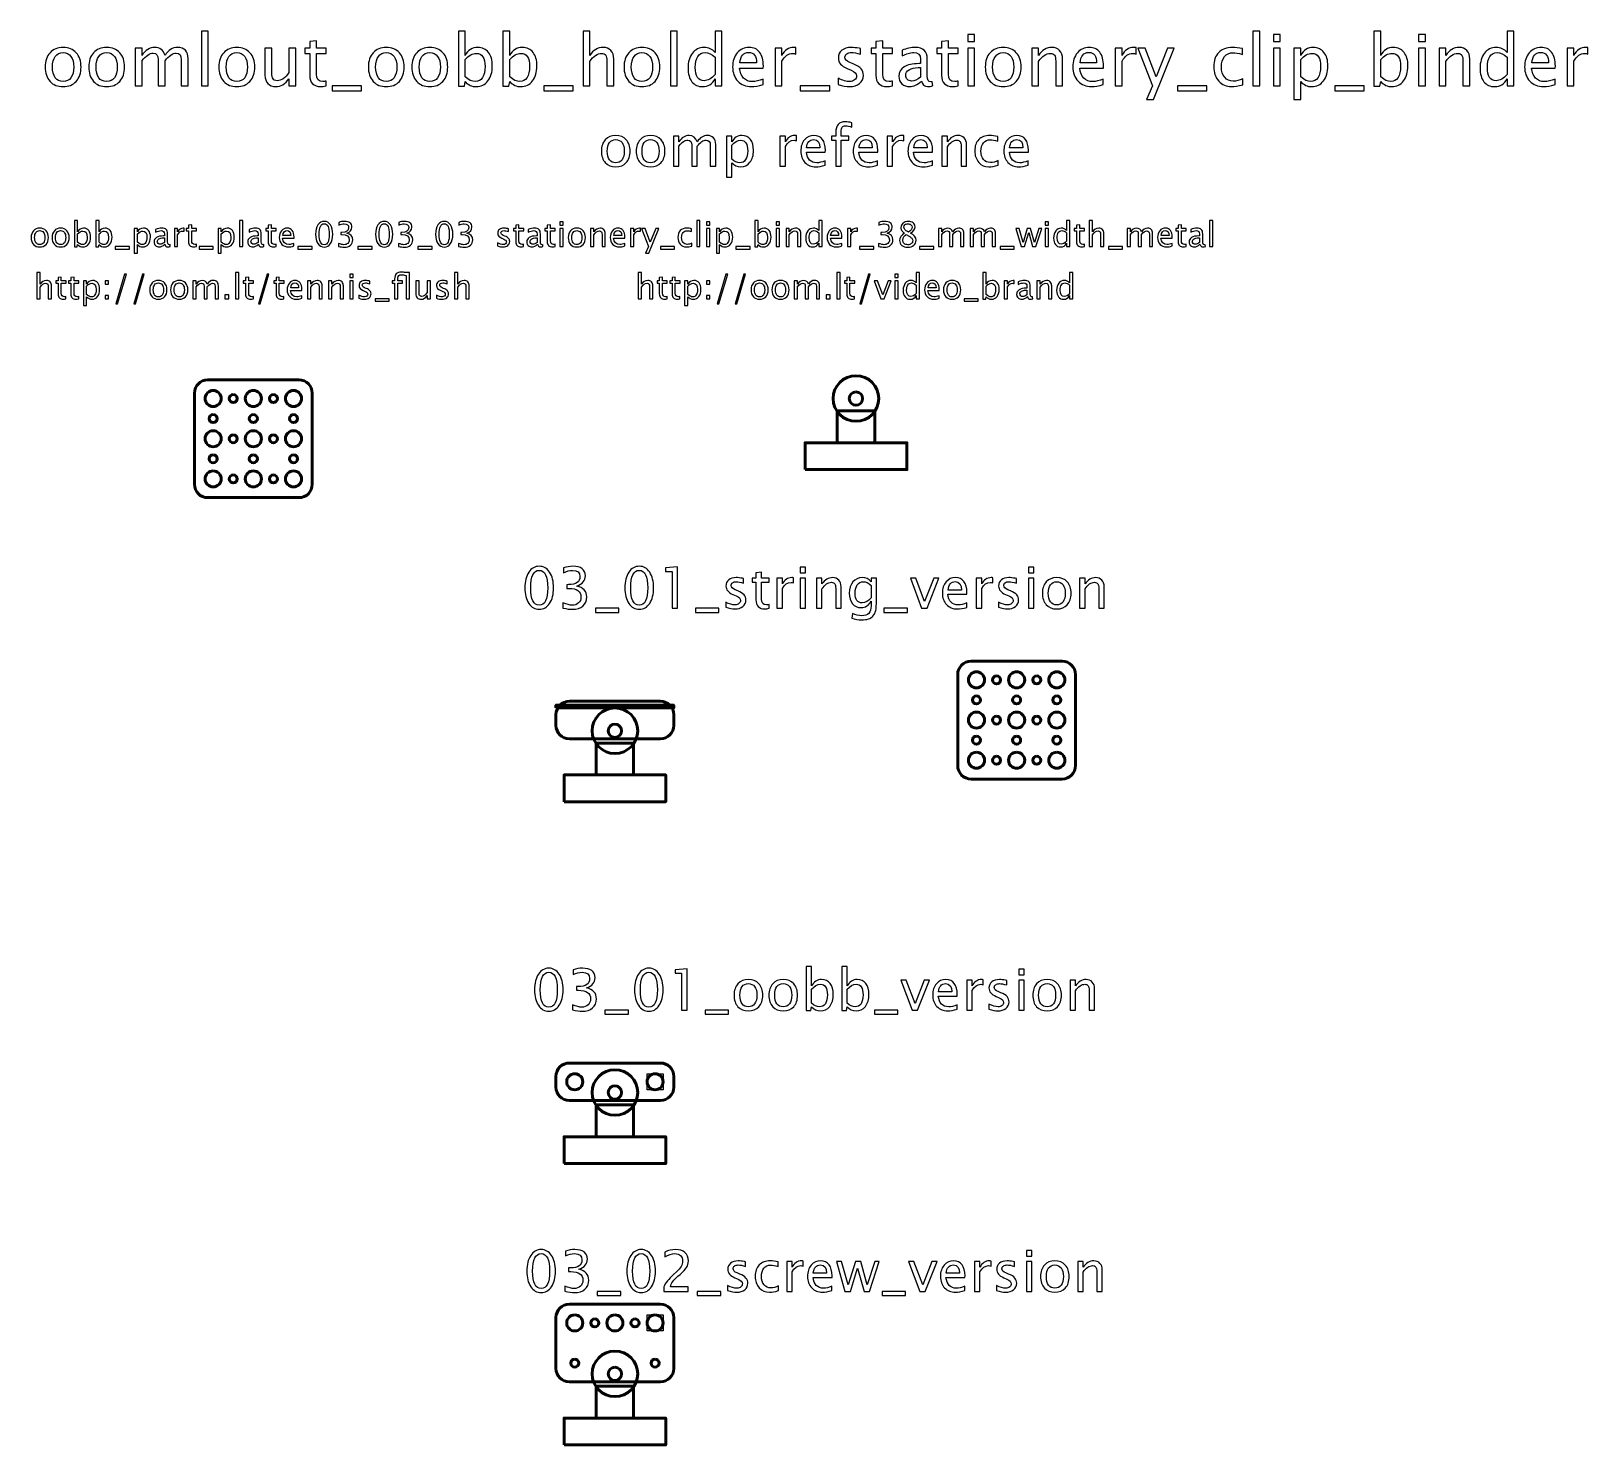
# Model space of a CAD drawing. Header units: centimetres. Extents: x -29.3 to 28.8, y -24.1 to 28.7.
import ezdxf

# ---------------------------------------------------------------- set-up
doc = ezdxf.new("R2010")
doc.units = ezdxf.units.CM
doc.header["$MEASUREMENT"] = 0
doc.layers.add('Layer 1', color=7, linetype='Continuous')

msp = doc.modelspace()

# ---------------------------------------------------------------- linework, layer by layer
at = {"layer": 'Layer 1', "lineweight": 53}
for points in [[(0.79998, 13.35001), (2.19998, 13.35001), (2.19998, 14.54017), (0.79998, 14.54017), (0.79998, 13.35001)], [(-0.40002, 12.35), (3.39998, 12.35), (3.39998, 13.35), (-0.40002, 13.35), (-0.40002, 12.35)], [(-9.7, 3.45), (-5.3, 3.45), (-5.3, 3.55), (-9.7, 3.55), (-9.7, 3.45)], [(-8.20002, 0.95001), (-6.80002, 0.95001), (-6.80002, 2.14017), (-8.20002, 2.14017), (-8.20002, 0.95001)], [(-9.40002, -0.05), (-5.60002, -0.05), (-5.60002, 0.95), (-9.40002, 0.95), (-9.40002, -0.05)], [(-8.20002, -12.54999), (-6.80002, -12.54999), (-6.80002, -11.35983), (-8.20002, -11.35983), (-8.20002, -12.54999)], [(-9.40002, -13.55), (-5.60002, -13.55), (-5.60002, -12.55), (-9.40002, -12.55), (-9.40002, -13.55)], [(-8.20002, -23.04999), (-6.80002, -23.04999), (-6.80002, -21.85983), (-8.20002, -21.85983), (-8.20002, -23.04999)], [(-9.40002, -24.05), (-5.60002, -24.05), (-5.60002, -23.05), (-9.40002, -23.05), (-9.40002, -24.05)]]:
    msp.add_lwpolyline(points, close=True, dxfattribs=at)
at = {"layer": 'Layer 1', "color": 4}
for points in [[(-6.3, -10.2), (-5.7, -10.2), (-5.7, -10.8), (-6.3, -10.8), (-6.3, -10.2)], [(-6.3, -19.2), (-5.7, -19.2), (-5.7, -19.8), (-6.3, -19.8), (-6.3, -19.2)]]:
    msp.add_lwpolyline(points, close=True, dxfattribs=at)
at = {"layer": 'Layer 1', "lineweight": 53}
for centre, major_axis in [((1.5, 15), (0, 0.85)), ((-22.49999, 14.99999), (0, 0.30001)), ((-21.75, 15), (0, 0.15)), ((-20.99999, 14.99999), (0, 0.30001)), ((-20.25, 15), (0, 0.15)), ((-19.49999, 14.99999), (0, 0.30001)), ((1.5, 15), (0, 0.25)), ((-22.5, 14.25), (0, 0.15)), ((-21, 14.25), (0, 0.15)), ((-19.5, 14.25), (0, 0.15)), ((-22.49999, 13.49999), (0, 0.30001)), ((-21.75, 13.5), (0, 0.15)), ((-20.99999, 13.49999), (0, 0.30001)), ((-20.25, 13.5), (0, 0.15)), ((-19.49999, 13.49999), (0, 0.30001)), ((-22.5, 12.75), (0, 0.15)), ((-21, 12.75), (0, 0.15)), ((-19.5, 12.75), (0, 0.15)), ((-22.49999, 11.99999), (0, 0.30001)), ((-20.99999, 11.99999), (0, 0.30001)), ((-19.49999, 11.99999), (0, 0.30001)), ((-21.75, 12), (0, 0.15)), ((-20.25, 12), (0, 0.15)), ((-7.5, 2.6), (0, 0.85)), ((-7.5, 2.6), (0, 0.25)), ((-7.5, -10.9), (0, 0.85)), ((-7.5, -10.9), (0, 0.25)), ((-7.5, -21.4), (0, 0.85)), ((-7.5, -21.4), (0, 0.25))]:
    msp.add_ellipse(centre, major_axis=major_axis, ratio=1, dxfattribs=at)
at = {"layer": 'Layer 1', "color": 4, "lineweight": 53}
for centre, major_axis in [((6.00001, 4.49999), (0, 0.30001)), ((6.75, 4.5), (0, 0.15)), ((7.50001, 4.49999), (0, 0.30001)), ((8.25, 4.5), (0, 0.15)), ((9.00001, 4.49999), (0, 0.30001)), ((6, 3.75), (0, 0.15)), ((7.5, 3.75), (0, 0.15)), ((9, 3.75), (0, 0.15)), ((6.00001, 2.99999), (0, 0.30001)), ((6.75, 3), (0, 0.15)), ((7.50001, 2.99999), (0, 0.30001)), ((8.25, 3), (0, 0.15)), ((9.00001, 2.99999), (0, 0.30001)), ((6, 2.25), (0, 0.15)), ((7.5, 2.25), (0, 0.15)), ((9, 2.25), (0, 0.15)), ((6.00001, 1.49999), (0, 0.30001)), ((7.50001, 1.49999), (0, 0.30001)), ((9.00001, 1.49999), (0, 0.30001)), ((6.75, 1.5), (0, 0.15)), ((8.25, 1.5), (0, 0.15)), ((-8.99999, -10.50001), (0, 0.30001)), ((-8.99999, -19.50001), (0, 0.30001)), ((-8.25, -19.5), (0, 0.15)), ((-7.49999, -19.50001), (0, 0.30001)), ((-6.75, -19.5), (0, 0.15)), ((-9, -21), (0, 0.15)), ((-6, -21), (0, 0.15))]:
    msp.add_ellipse(centre, major_axis=major_axis, ratio=1, dxfattribs=at)
at = {"layer": 'Layer 1'}
for points, knots in [([(-22.93974, 26.67044), (-22.93974, 26.67044), (-22.93974, 28.71037), (-22.93974, 28.71037), (-22.93974, 28.71037), (-22.93974, 28.71037), (-22.68574, 28.71037), (-22.68574, 28.71037), (-22.68574, 28.71037), (-22.68574, 28.71037), (-22.68574, 26.67044), (-22.68574, 26.67044), (-22.68574, 26.67044), (-22.68574, 26.67044), (-22.93974, 26.67044), (-22.93974, 26.67044)], [0, 0, 0, 0, 0.2, 0.2, 0.2, 0.2, 0.4, 0.4, 0.4, 0.4, 0.6, 0.6, 0.6, 0.6, 1, 1, 1, 1]), ([(-13.34421, 26.65457), (-13.34421, 26.65457), (-13.34421, 28.71037), (-13.34421, 28.71037), (-13.34421, 28.71037), (-13.34421, 28.71037), (-13.09021, 28.71037), (-13.09021, 28.71037), (-13.09021, 28.71037), (-13.09021, 28.71037), (-13.09021, 27.80771), (-13.09021, 27.80771), (-13.09021, 27.80771), (-12.98614, 28.00394), (-12.8296, 28.10183), (-12.62102, 28.10183), (-12.62102, 28.10183), (-12.45212, 28.10183), (-12.31939, 28.04054), (-12.22238, 27.91751), (-12.22238, 27.91751), (-12.12536, 27.79448), (-12.07686, 27.62647), (-12.07686, 27.41348), (-12.07686, 27.41348), (-12.07686, 27.18153), (-12.13198, 26.99411), (-12.24178, 26.85212), (-12.24178, 26.85212), (-12.35158, 26.70969), (-12.49622, 26.63869), (-12.67526, 26.63869), (-12.67526, 26.63869), (-12.8415, 26.63869), (-12.97997, 26.70219), (-13.09021, 26.82963), (-13.09021, 26.82963), (-13.09021, 26.82963), (-13.12108, 26.65457), (-13.12108, 26.65457), (-13.12108, 26.65457), (-13.12108, 26.65457), (-13.34421, 26.65457), (-13.34421, 26.65457)], [0, 0, 0, 0, 0.08333333, 0.08333333, 0.08333333, 0.08333333, 0.16666667, 0.16666667, 0.16666667, 0.16666667, 0.25, 0.25, 0.25, 0.25, 0.33333333, 0.33333333, 0.33333333, 0.33333333, 0.41666667, 0.41666667, 0.41666667, 0.41666667, 0.5, 0.5, 0.5, 0.5, 0.58333333, 0.58333333, 0.58333333, 0.58333333, 0.66666667, 0.66666667, 0.66666667, 0.66666667, 0.75, 0.75, 0.75, 0.75, 0.83333333, 0.83333333, 0.83333333, 0.83333333, 1, 1, 1, 1]), ([(-11.6791, 26.65457), (-11.6791, 26.65457), (-11.6791, 28.71037), (-11.6791, 28.71037), (-11.6791, 28.71037), (-11.6791, 28.71037), (-11.4251, 28.71037), (-11.4251, 28.71037), (-11.4251, 28.71037), (-11.4251, 28.71037), (-11.4251, 27.80771), (-11.4251, 27.80771), (-11.4251, 27.80771), (-11.32103, 28.00394), (-11.16449, 28.10183), (-10.95591, 28.10183), (-10.95591, 28.10183), (-10.78701, 28.10183), (-10.65428, 28.04054), (-10.55727, 27.91751), (-10.55727, 27.91751), (-10.46025, 27.79448), (-10.41175, 27.62647), (-10.41175, 27.41348), (-10.41175, 27.41348), (-10.41175, 27.18153), (-10.46687, 26.99411), (-10.57667, 26.85212), (-10.57667, 26.85212), (-10.68647, 26.70969), (-10.83111, 26.63869), (-11.01015, 26.63869), (-11.01015, 26.63869), (-11.17639, 26.63869), (-11.31486, 26.70219), (-11.4251, 26.82963), (-11.4251, 26.82963), (-11.4251, 26.82963), (-11.45597, 26.65457), (-11.45597, 26.65457), (-11.45597, 26.65457), (-11.45597, 26.65457), (-11.6791, 26.65457), (-11.6791, 26.65457)], [0, 0, 0, 0, 0.08333333, 0.08333333, 0.08333333, 0.08333333, 0.16666667, 0.16666667, 0.16666667, 0.16666667, 0.25, 0.25, 0.25, 0.25, 0.33333333, 0.33333333, 0.33333333, 0.33333333, 0.41666667, 0.41666667, 0.41666667, 0.41666667, 0.5, 0.5, 0.5, 0.5, 0.58333333, 0.58333333, 0.58333333, 0.58333333, 0.66666667, 0.66666667, 0.66666667, 0.66666667, 0.75, 0.75, 0.75, 0.75, 0.83333333, 0.83333333, 0.83333333, 0.83333333, 1, 1, 1, 1]), ([(-8.69108, 26.67044), (-8.69108, 26.67044), (-8.69108, 28.71037), (-8.69108, 28.71037), (-8.69108, 28.71037), (-8.69108, 28.71037), (-8.43708, 28.71037), (-8.43708, 28.71037), (-8.43708, 28.71037), (-8.43708, 28.71037), (-8.43708, 27.80771), (-8.43708, 27.80771), (-8.43708, 27.80771), (-8.30258, 28.00394), (-8.13766, 28.10183), (-7.94275, 28.10183), (-7.94275, 28.10183), (-7.82016, 28.10183), (-7.72271, 28.06347), (-7.65083, 27.9863), (-7.65083, 27.9863), (-7.57895, 27.90957), (-7.54279, 27.80594), (-7.54279, 27.6763), (-7.54279, 27.6763), (-7.54279, 27.6763), (-7.54279, 26.67044), (-7.54279, 26.67044), (-7.54279, 26.67044), (-7.54279, 26.67044), (-7.79679, 26.67044), (-7.79679, 26.67044), (-7.79679, 26.67044), (-7.79679, 26.67044), (-7.79679, 27.59339), (-7.79679, 27.59339), (-7.79679, 27.59339), (-7.79679, 27.69746), (-7.81222, 27.77155), (-7.84265, 27.81564), (-7.84265, 27.81564), (-7.87352, 27.86018), (-7.92423, 27.88223), (-7.99523, 27.88223), (-7.99523, 27.88223), (-8.15133, 27.88223), (-8.29862, 27.78037), (-8.43708, 27.57664), (-8.43708, 27.57664), (-8.43708, 27.57664), (-8.43708, 26.67044), (-8.43708, 26.67044), (-8.43708, 26.67044), (-8.43708, 26.67044), (-8.69108, 26.67044), (-8.69108, 26.67044)], [0, 0, 0, 0, 0.06666667, 0.06666667, 0.06666667, 0.06666667, 0.13333333, 0.13333333, 0.13333333, 0.13333333, 0.2, 0.2, 0.2, 0.2, 0.26666667, 0.26666667, 0.26666667, 0.26666667, 0.33333333, 0.33333333, 0.33333333, 0.33333333, 0.4, 0.4, 0.4, 0.4, 0.46666667, 0.46666667, 0.46666667, 0.46666667, 0.53333333, 0.53333333, 0.53333333, 0.53333333, 0.6, 0.6, 0.6, 0.6, 0.66666667, 0.66666667, 0.66666667, 0.66666667, 0.73333333, 0.73333333, 0.73333333, 0.73333333, 0.8, 0.8, 0.8, 0.8, 0.86666667, 0.86666667, 0.86666667, 0.86666667, 1, 1, 1, 1]), ([(-5.42348, 26.67044), (-5.42348, 26.67044), (-5.42348, 28.71037), (-5.42348, 28.71037), (-5.42348, 28.71037), (-5.42348, 28.71037), (-5.16948, 28.71037), (-5.16948, 28.71037), (-5.16948, 28.71037), (-5.16948, 28.71037), (-5.16948, 26.67044), (-5.16948, 26.67044), (-5.16948, 26.67044), (-5.16948, 26.67044), (-5.42348, 26.67044), (-5.42348, 26.67044)], [0, 0, 0, 0, 0.2, 0.2, 0.2, 0.2, 0.4, 0.4, 0.4, 0.4, 0.6, 0.6, 0.6, 0.6, 1, 1, 1, 1]), ([(-3.75661, 26.67044), (-3.75661, 26.67044), (-3.75661, 26.9337), (-3.75661, 26.9337), (-3.75661, 26.9337), (-3.86024, 26.73703), (-4.01634, 26.63869), (-4.22492, 26.63869), (-4.22492, 26.63869), (-4.39426, 26.63869), (-4.52743, 26.69999), (-4.62444, 26.82302), (-4.62444, 26.82302), (-4.72146, 26.94605), (-4.76997, 27.11406), (-4.76997, 27.32705), (-4.76997, 27.32705), (-4.76997, 27.55988), (-4.71484, 27.74729), (-4.60504, 27.88929), (-4.60504, 27.88929), (-4.4948, 28.03084), (-4.35016, 28.10183), (-4.17068, 28.10183), (-4.17068, 28.10183), (-4.00444, 28.10183), (-3.86597, 28.03833), (-3.75661, 27.91089), (-3.75661, 27.91089), (-3.75661, 27.91089), (-3.75661, 28.71037), (-3.75661, 28.71037), (-3.75661, 28.71037), (-3.75661, 28.71037), (-3.50261, 28.71037), (-3.50261, 28.71037), (-3.50261, 28.71037), (-3.50261, 28.71037), (-3.50261, 26.67044), (-3.50261, 26.67044), (-3.50261, 26.67044), (-3.50261, 26.67044), (-3.75661, 26.67044), (-3.75661, 26.67044)], [0, 0, 0, 0, 0.08333333, 0.08333333, 0.08333333, 0.08333333, 0.16666667, 0.16666667, 0.16666667, 0.16666667, 0.25, 0.25, 0.25, 0.25, 0.33333333, 0.33333333, 0.33333333, 0.33333333, 0.41666667, 0.41666667, 0.41666667, 0.41666667, 0.5, 0.5, 0.5, 0.5, 0.58333333, 0.58333333, 0.58333333, 0.58333333, 0.66666667, 0.66666667, 0.66666667, 0.66666667, 0.75, 0.75, 0.75, 0.75, 0.83333333, 0.83333333, 0.83333333, 0.83333333, 1, 1, 1, 1]), ([(5.67489, 28.32938), (5.67489, 28.32938), (5.67489, 28.58338), (5.67489, 28.58338), (5.67489, 28.58338), (5.67489, 28.58338), (5.92889, 28.58338), (5.92889, 28.58338), (5.92889, 28.58338), (5.92889, 28.58338), (5.92889, 28.32938), (5.92889, 28.32938), (5.92889, 28.32938), (5.92889, 28.32938), (5.67489, 28.32938), (5.67489, 28.32938)], [0, 0, 0, 0, 0.2, 0.2, 0.2, 0.2, 0.4, 0.4, 0.4, 0.4, 0.6, 0.6, 0.6, 0.6, 1, 1, 1, 1]), ([(16.32436, 26.67044), (16.32436, 26.67044), (16.32436, 28.71037), (16.32436, 28.71037), (16.32436, 28.71037), (16.32436, 28.71037), (16.57836, 28.71037), (16.57836, 28.71037), (16.57836, 28.71037), (16.57836, 28.71037), (16.57836, 26.67044), (16.57836, 26.67044), (16.57836, 26.67044), (16.57836, 26.67044), (16.32436, 26.67044), (16.32436, 26.67044)], [0, 0, 0, 0, 0.2, 0.2, 0.2, 0.2, 0.4, 0.4, 0.4, 0.4, 0.6, 0.6, 0.6, 0.6, 1, 1, 1, 1]), ([(17.089, 28.32938), (17.089, 28.32938), (17.089, 28.58338), (17.089, 28.58338), (17.089, 28.58338), (17.089, 28.58338), (17.343, 28.58338), (17.343, 28.58338), (17.343, 28.58338), (17.343, 28.58338), (17.343, 28.32938), (17.343, 28.32938), (17.343, 28.32938), (17.343, 28.32938), (17.089, 28.32938), (17.089, 28.32938)], [0, 0, 0, 0, 0.2, 0.2, 0.2, 0.2, 0.4, 0.4, 0.4, 0.4, 0.6, 0.6, 0.6, 0.6, 1, 1, 1, 1]), ([(20.84166, 26.65457), (20.84166, 26.65457), (20.84166, 28.71037), (20.84166, 28.71037), (20.84166, 28.71037), (20.84166, 28.71037), (21.09566, 28.71037), (21.09566, 28.71037), (21.09566, 28.71037), (21.09566, 28.71037), (21.09566, 27.80771), (21.09566, 27.80771), (21.09566, 27.80771), (21.19973, 28.00394), (21.35627, 28.10183), (21.56485, 28.10183), (21.56485, 28.10183), (21.73375, 28.10183), (21.86648, 28.04054), (21.96349, 27.91751), (21.96349, 27.91751), (22.06051, 27.79448), (22.10901, 27.62647), (22.10901, 27.41348), (22.10901, 27.41348), (22.10901, 27.18153), (22.05389, 26.99411), (21.94409, 26.85212), (21.94409, 26.85212), (21.83429, 26.70969), (21.68965, 26.63869), (21.51061, 26.63869), (21.51061, 26.63869), (21.34437, 26.63869), (21.2059, 26.70219), (21.09566, 26.82963), (21.09566, 26.82963), (21.09566, 26.82963), (21.06479, 26.65457), (21.06479, 26.65457), (21.06479, 26.65457), (21.06479, 26.65457), (20.84166, 26.65457), (20.84166, 26.65457)], [0, 0, 0, 0, 0.08333333, 0.08333333, 0.08333333, 0.08333333, 0.16666667, 0.16666667, 0.16666667, 0.16666667, 0.25, 0.25, 0.25, 0.25, 0.33333333, 0.33333333, 0.33333333, 0.33333333, 0.41666667, 0.41666667, 0.41666667, 0.41666667, 0.5, 0.5, 0.5, 0.5, 0.58333333, 0.58333333, 0.58333333, 0.58333333, 0.66666667, 0.66666667, 0.66666667, 0.66666667, 0.75, 0.75, 0.75, 0.75, 0.83333333, 0.83333333, 0.83333333, 0.83333333, 1, 1, 1, 1]), ([(22.50677, 28.32938), (22.50677, 28.32938), (22.50677, 28.58338), (22.50677, 28.58338), (22.50677, 28.58338), (22.50677, 28.58338), (22.76077, 28.58338), (22.76077, 28.58338), (22.76077, 28.58338), (22.76077, 28.58338), (22.76077, 28.32938), (22.76077, 28.32938), (22.76077, 28.32938), (22.76077, 28.32938), (22.50677, 28.32938), (22.50677, 28.32938)], [0, 0, 0, 0, 0.2, 0.2, 0.2, 0.2, 0.4, 0.4, 0.4, 0.4, 0.6, 0.6, 0.6, 0.6, 1, 1, 1, 1]), ([(25.81582, 26.67044), (25.81582, 26.67044), (25.81582, 26.9337), (25.81582, 26.9337), (25.81582, 26.9337), (25.71219, 26.73703), (25.55609, 26.63869), (25.34751, 26.63869), (25.34751, 26.63869), (25.17817, 26.63869), (25.045, 26.69999), (24.94799, 26.82302), (24.94799, 26.82302), (24.85097, 26.94605), (24.80246, 27.11406), (24.80246, 27.32705), (24.80246, 27.32705), (24.80246, 27.55988), (24.85759, 27.74729), (24.96739, 27.88929), (24.96739, 27.88929), (25.07763, 28.03084), (25.22227, 28.10183), (25.40175, 28.10183), (25.40175, 28.10183), (25.56799, 28.10183), (25.70646, 28.03833), (25.81582, 27.91089), (25.81582, 27.91089), (25.81582, 27.91089), (25.81582, 28.71037), (25.81582, 28.71037), (25.81582, 28.71037), (25.81582, 28.71037), (26.06982, 28.71037), (26.06982, 28.71037), (26.06982, 28.71037), (26.06982, 28.71037), (26.06982, 26.67044), (26.06982, 26.67044), (26.06982, 26.67044), (26.06982, 26.67044), (25.81582, 26.67044), (25.81582, 26.67044)], [0, 0, 0, 0, 0.08333333, 0.08333333, 0.08333333, 0.08333333, 0.16666667, 0.16666667, 0.16666667, 0.16666667, 0.25, 0.25, 0.25, 0.25, 0.33333333, 0.33333333, 0.33333333, 0.33333333, 0.41666667, 0.41666667, 0.41666667, 0.41666667, 0.5, 0.5, 0.5, 0.5, 0.58333333, 0.58333333, 0.58333333, 0.58333333, 0.66666667, 0.66666667, 0.66666667, 0.66666667, 0.75, 0.75, 0.75, 0.75, 0.83333333, 0.83333333, 0.83333333, 0.83333333, 1, 1, 1, 1]), ([(-28.10263, 26.63869), (-28.30856, 26.63869), (-28.47172, 26.70439), (-28.59167, 26.8358), (-28.59167, 26.8358), (-28.71205, 26.96721), (-28.77203, 27.14581), (-28.77203, 27.37114), (-28.77203, 27.37114), (-28.77203, 27.59604), (-28.71205, 27.77419), (-28.59167, 27.90516), (-28.59167, 27.90516), (-28.47172, 28.03613), (-28.30856, 28.10183), (-28.10263, 28.10183), (-28.10263, 28.10183), (-27.8967, 28.10183), (-27.73354, 28.03613), (-27.61359, 27.90516), (-27.61359, 27.90516), (-27.49321, 27.77419), (-27.43324, 27.59604), (-27.43324, 27.37114), (-27.43324, 27.37114), (-27.43324, 27.14581), (-27.49321, 26.96721), (-27.61359, 26.8358), (-27.61359, 26.8358), (-27.73354, 26.70439), (-27.8967, 26.63869), (-28.10263, 26.63869)], [0, 0, 0, 0, 0.11111111, 0.11111111, 0.11111111, 0.11111111, 0.22222222, 0.22222222, 0.22222222, 0.22222222, 0.33333333, 0.33333333, 0.33333333, 0.33333333, 0.44444444, 0.44444444, 0.44444444, 0.44444444, 0.55555556, 0.55555556, 0.55555556, 0.55555556, 0.66666667, 0.66666667, 0.66666667, 0.66666667, 0.77777778, 0.77777778, 0.77777778, 0.77777778, 1, 1, 1, 1]), ([(-28.10307, 26.82919), (-27.97739, 26.82919), (-27.8795, 26.87637), (-27.80983, 26.97118), (-27.80983, 26.97118), (-27.74059, 27.06555), (-27.70576, 27.19917), (-27.70576, 27.37114), (-27.70576, 27.37114), (-27.70576, 27.54268), (-27.74059, 27.67586), (-27.80983, 27.77022), (-27.80983, 27.77022), (-27.8795, 27.86415), (-27.97739, 27.91133), (-28.10307, 27.91133), (-28.10307, 27.91133), (-28.22919, 27.91133), (-28.32708, 27.86415), (-28.39588, 27.77022), (-28.39588, 27.77022), (-28.46511, 27.67586), (-28.4995, 27.54268), (-28.4995, 27.37114), (-28.4995, 27.37114), (-28.4995, 27.19917), (-28.46511, 27.06555), (-28.39588, 26.97118), (-28.39588, 26.97118), (-28.32708, 26.87637), (-28.22919, 26.82919), (-28.10307, 26.82919)], [0, 0, 0, 0, 0.11111111, 0.11111111, 0.11111111, 0.11111111, 0.22222222, 0.22222222, 0.22222222, 0.22222222, 0.33333333, 0.33333333, 0.33333333, 0.33333333, 0.44444444, 0.44444444, 0.44444444, 0.44444444, 0.55555556, 0.55555556, 0.55555556, 0.55555556, 0.66666667, 0.66666667, 0.66666667, 0.66666667, 0.77777778, 0.77777778, 0.77777778, 0.77777778, 1, 1, 1, 1]), ([(-26.47721, 26.63869), (-26.68314, 26.63869), (-26.8463, 26.70439), (-26.96625, 26.8358), (-26.96625, 26.8358), (-27.08663, 26.96721), (-27.14661, 27.14581), (-27.14661, 27.37114), (-27.14661, 27.37114), (-27.14661, 27.59604), (-27.08663, 27.77419), (-26.96625, 27.90516), (-26.96625, 27.90516), (-26.8463, 28.03613), (-26.68314, 28.10183), (-26.47721, 28.10183), (-26.47721, 28.10183), (-26.27128, 28.10183), (-26.10812, 28.03613), (-25.98817, 27.90516), (-25.98817, 27.90516), (-25.86779, 27.77419), (-25.80782, 27.59604), (-25.80782, 27.37114), (-25.80782, 27.37114), (-25.80782, 27.14581), (-25.86779, 26.96721), (-25.98817, 26.8358), (-25.98817, 26.8358), (-26.10812, 26.70439), (-26.27128, 26.63869), (-26.47721, 26.63869)], [0, 0, 0, 0, 0.11111111, 0.11111111, 0.11111111, 0.11111111, 0.22222222, 0.22222222, 0.22222222, 0.22222222, 0.33333333, 0.33333333, 0.33333333, 0.33333333, 0.44444444, 0.44444444, 0.44444444, 0.44444444, 0.55555556, 0.55555556, 0.55555556, 0.55555556, 0.66666667, 0.66666667, 0.66666667, 0.66666667, 0.77777778, 0.77777778, 0.77777778, 0.77777778, 1, 1, 1, 1]), ([(-26.47765, 26.82919), (-26.35197, 26.82919), (-26.25408, 26.87637), (-26.18441, 26.97118), (-26.18441, 26.97118), (-26.11517, 27.06555), (-26.08034, 27.19917), (-26.08034, 27.37114), (-26.08034, 27.37114), (-26.08034, 27.54268), (-26.11517, 27.67586), (-26.18441, 27.77022), (-26.18441, 27.77022), (-26.25408, 27.86415), (-26.35197, 27.91133), (-26.47765, 27.91133), (-26.47765, 27.91133), (-26.60377, 27.91133), (-26.70166, 27.86415), (-26.77046, 27.77022), (-26.77046, 27.77022), (-26.83969, 27.67586), (-26.87408, 27.54268), (-26.87408, 27.37114), (-26.87408, 27.37114), (-26.87408, 27.19917), (-26.83969, 27.06555), (-26.77046, 26.97118), (-26.77046, 26.97118), (-26.70166, 26.87637), (-26.60377, 26.82919), (-26.47765, 26.82919)], [0, 0, 0, 0, 0.11111111, 0.11111111, 0.11111111, 0.11111111, 0.22222222, 0.22222222, 0.22222222, 0.22222222, 0.33333333, 0.33333333, 0.33333333, 0.33333333, 0.44444444, 0.44444444, 0.44444444, 0.44444444, 0.55555556, 0.55555556, 0.55555556, 0.55555556, 0.66666667, 0.66666667, 0.66666667, 0.66666667, 0.77777778, 0.77777778, 0.77777778, 0.77777778, 1, 1, 1, 1]), ([(-25.41006, 26.67044), (-25.41006, 26.67044), (-25.41006, 28.07273), (-25.41006, 28.07273), (-25.41006, 28.07273), (-25.41006, 28.07273), (-25.15606, 28.07273), (-25.15606, 28.07273), (-25.15606, 28.07273), (-25.15606, 28.07273), (-25.15606, 27.80771), (-25.15606, 27.80771), (-25.15606, 27.80771), (-25.03215, 28.00394), (-24.8734, 28.10183), (-24.67893, 28.10183), (-24.67893, 28.10183), (-24.49152, 28.10183), (-24.36408, 28.00394), (-24.29617, 27.80771), (-24.29617, 27.80771), (-24.17578, 28.0057), (-24.01879, 28.10448), (-23.82609, 28.10448), (-23.82609, 28.10448), (-23.70306, 28.10448), (-23.60737, 28.06832), (-23.53902, 27.99556), (-23.53902, 27.99556), (-23.47067, 27.9228), (-23.43627, 27.82094), (-23.43627, 27.68997), (-23.43627, 27.68997), (-23.43627, 27.68997), (-23.43627, 26.67044), (-23.43627, 26.67044), (-23.43627, 26.67044), (-23.43627, 26.67044), (-23.69027, 26.67044), (-23.69027, 26.67044), (-23.69027, 26.67044), (-23.69027, 26.67044), (-23.69027, 27.64807), (-23.69027, 27.64807), (-23.69027, 27.64807), (-23.69027, 27.80771), (-23.75377, 27.88752), (-23.88077, 27.88752), (-23.88077, 27.88752), (-24.01262, 27.88752), (-24.15109, 27.79448), (-24.29617, 27.60795), (-24.29617, 27.60795), (-24.29617, 27.60795), (-24.29617, 26.67044), (-24.29617, 26.67044), (-24.29617, 26.67044), (-24.29617, 26.67044), (-24.55017, 26.67044), (-24.55017, 26.67044), (-24.55017, 26.67044), (-24.55017, 26.67044), (-24.55017, 27.64896), (-24.55017, 27.64896), (-24.55017, 27.64896), (-24.55017, 27.80991), (-24.61455, 27.89017), (-24.74375, 27.89017), (-24.74375, 27.89017), (-24.87207, 27.89017), (-25.00966, 27.79668), (-25.15606, 27.60927), (-25.15606, 27.60927), (-25.15606, 27.60927), (-25.15606, 26.67044), (-25.15606, 26.67044), (-25.15606, 26.67044), (-25.15606, 26.67044), (-25.41006, 26.67044), (-25.41006, 26.67044)], [0, 0, 0, 0, 0.04761905, 0.04761905, 0.04761905, 0.04761905, 0.0952381, 0.0952381, 0.0952381, 0.0952381, 0.14285714, 0.14285714, 0.14285714, 0.14285714, 0.19047619, 0.19047619, 0.19047619, 0.19047619, 0.23809524, 0.23809524, 0.23809524, 0.23809524, 0.28571429, 0.28571429, 0.28571429, 0.28571429, 0.33333333, 0.33333333, 0.33333333, 0.33333333, 0.38095238, 0.38095238, 0.38095238, 0.38095238, 0.42857143, 0.42857143, 0.42857143, 0.42857143, 0.47619048, 0.47619048, 0.47619048, 0.47619048, 0.52380952, 0.52380952, 0.52380952, 0.52380952, 0.57142857, 0.57142857, 0.57142857, 0.57142857, 0.61904762, 0.61904762, 0.61904762, 0.61904762, 0.66666667, 0.66666667, 0.66666667, 0.66666667, 0.71428571, 0.71428571, 0.71428571, 0.71428571, 0.76190476, 0.76190476, 0.76190476, 0.76190476, 0.80952381, 0.80952381, 0.80952381, 0.80952381, 0.85714286, 0.85714286, 0.85714286, 0.85714286, 0.9047619, 0.9047619, 0.9047619, 0.9047619, 1, 1, 1, 1]), ([(-21.61683, 26.63869), (-21.82276, 26.63869), (-21.98592, 26.70439), (-22.10587, 26.8358), (-22.10587, 26.8358), (-22.22625, 26.96721), (-22.28623, 27.14581), (-22.28623, 27.37114), (-22.28623, 27.37114), (-22.28623, 27.59604), (-22.22625, 27.77419), (-22.10587, 27.90516), (-22.10587, 27.90516), (-21.98592, 28.03613), (-21.82276, 28.10183), (-21.61683, 28.10183), (-21.61683, 28.10183), (-21.4109, 28.10183), (-21.24774, 28.03613), (-21.12779, 27.90516), (-21.12779, 27.90516), (-21.00741, 27.77419), (-20.94744, 27.59604), (-20.94744, 27.37114), (-20.94744, 27.37114), (-20.94744, 27.14581), (-21.00741, 26.96721), (-21.12779, 26.8358), (-21.12779, 26.8358), (-21.24774, 26.70439), (-21.4109, 26.63869), (-21.61683, 26.63869)], [0, 0, 0, 0, 0.11111111, 0.11111111, 0.11111111, 0.11111111, 0.22222222, 0.22222222, 0.22222222, 0.22222222, 0.33333333, 0.33333333, 0.33333333, 0.33333333, 0.44444444, 0.44444444, 0.44444444, 0.44444444, 0.55555556, 0.55555556, 0.55555556, 0.55555556, 0.66666667, 0.66666667, 0.66666667, 0.66666667, 0.77777778, 0.77777778, 0.77777778, 0.77777778, 1, 1, 1, 1]), ([(-21.61727, 26.82919), (-21.49159, 26.82919), (-21.3937, 26.87637), (-21.32403, 26.97118), (-21.32403, 26.97118), (-21.25479, 27.06555), (-21.21996, 27.19917), (-21.21996, 27.37114), (-21.21996, 27.37114), (-21.21996, 27.54268), (-21.25479, 27.67586), (-21.32403, 27.77022), (-21.32403, 27.77022), (-21.3937, 27.86415), (-21.49159, 27.91133), (-21.61727, 27.91133), (-21.61727, 27.91133), (-21.74339, 27.91133), (-21.84128, 27.86415), (-21.91008, 27.77022), (-21.91008, 27.77022), (-21.97931, 27.67586), (-22.0137, 27.54268), (-22.0137, 27.37114), (-22.0137, 27.37114), (-22.0137, 27.19917), (-21.97931, 27.06555), (-21.91008, 26.97118), (-21.91008, 26.97118), (-21.84128, 26.87637), (-21.74339, 26.82919), (-21.61727, 26.82919)], [0, 0, 0, 0, 0.11111111, 0.11111111, 0.11111111, 0.11111111, 0.22222222, 0.22222222, 0.22222222, 0.22222222, 0.33333333, 0.33333333, 0.33333333, 0.33333333, 0.44444444, 0.44444444, 0.44444444, 0.44444444, 0.55555556, 0.55555556, 0.55555556, 0.55555556, 0.66666667, 0.66666667, 0.66666667, 0.66666667, 0.77777778, 0.77777778, 0.77777778, 0.77777778, 1, 1, 1, 1]), ([(-19.67126, 26.67044), (-19.67126, 26.67044), (-19.67126, 26.93414), (-19.67126, 26.93414), (-19.67126, 26.93414), (-19.80664, 26.73703), (-19.97113, 26.63869), (-20.16427, 26.63869), (-20.16427, 26.63869), (-20.28686, 26.63869), (-20.38432, 26.67705), (-20.45664, 26.75422), (-20.45664, 26.75422), (-20.5294, 26.83139), (-20.56556, 26.93502), (-20.56556, 27.06599), (-20.56556, 27.06599), (-20.56556, 27.06599), (-20.56556, 28.07273), (-20.56556, 28.07273), (-20.56556, 28.07273), (-20.56556, 28.07273), (-20.31156, 28.07273), (-20.31156, 28.07273), (-20.31156, 28.07273), (-20.31156, 28.07273), (-20.31156, 27.14889), (-20.31156, 27.14889), (-20.31156, 27.14889), (-20.31156, 27.0435), (-20.29612, 26.96898), (-20.26569, 26.92488), (-20.26569, 26.92488), (-20.23483, 26.88034), (-20.18367, 26.85829), (-20.1118, 26.85829), (-20.1118, 26.85829), (-19.95657, 26.85829), (-19.80929, 26.96016), (-19.67126, 27.16433), (-19.67126, 27.16433), (-19.67126, 27.16433), (-19.67126, 28.07273), (-19.67126, 28.07273), (-19.67126, 28.07273), (-19.67126, 28.07273), (-19.41727, 28.07273), (-19.41727, 28.07273), (-19.41727, 28.07273), (-19.41727, 28.07273), (-19.41727, 26.67044), (-19.41727, 26.67044), (-19.41727, 26.67044), (-19.41727, 26.67044), (-19.67126, 26.67044), (-19.67126, 26.67044)], [0, 0, 0, 0, 0.06666667, 0.06666667, 0.06666667, 0.06666667, 0.13333333, 0.13333333, 0.13333333, 0.13333333, 0.2, 0.2, 0.2, 0.2, 0.26666667, 0.26666667, 0.26666667, 0.26666667, 0.33333333, 0.33333333, 0.33333333, 0.33333333, 0.4, 0.4, 0.4, 0.4, 0.46666667, 0.46666667, 0.46666667, 0.46666667, 0.53333333, 0.53333333, 0.53333333, 0.53333333, 0.6, 0.6, 0.6, 0.6, 0.66666667, 0.66666667, 0.66666667, 0.66666667, 0.73333333, 0.73333333, 0.73333333, 0.73333333, 0.8, 0.8, 0.8, 0.8, 0.86666667, 0.86666667, 0.86666667, 0.86666667, 1, 1, 1, 1]), ([(-18.28044, 26.67088), (-18.35893, 26.64927), (-18.42728, 26.63869), (-18.48505, 26.63869), (-18.48505, 26.63869), (-18.6147, 26.63869), (-18.71568, 26.67573), (-18.788, 26.74981), (-18.788, 26.74981), (-18.86076, 26.8239), (-18.89692, 26.92664), (-18.89692, 27.0585), (-18.89692, 27.0585), (-18.89692, 27.0585), (-18.89692, 27.88223), (-18.89692, 27.88223), (-18.89692, 27.88223), (-18.89692, 27.88223), (-19.07242, 27.88223), (-19.07242, 27.88223), (-19.07242, 27.88223), (-19.07242, 27.88223), (-19.07242, 28.07273), (-19.07242, 28.07273), (-19.07242, 28.07273), (-19.07242, 28.07273), (-18.89692, 28.07273), (-18.89692, 28.07273), (-18.89692, 28.07273), (-18.89692, 28.07273), (-18.89692, 28.32629), (-18.89692, 28.32629), (-18.89692, 28.32629), (-18.89692, 28.32629), (-18.64292, 28.35054), (-18.64292, 28.35054), (-18.64292, 28.35054), (-18.64292, 28.35054), (-18.64292, 28.07273), (-18.64292, 28.07273), (-18.64292, 28.07273), (-18.64292, 28.07273), (-18.27515, 28.07273), (-18.27515, 28.07273), (-18.27515, 28.07273), (-18.27515, 28.07273), (-18.27515, 27.88223), (-18.27515, 27.88223), (-18.27515, 27.88223), (-18.27515, 27.88223), (-18.64292, 27.88223), (-18.64292, 27.88223), (-18.64292, 27.88223), (-18.64292, 27.88223), (-18.64292, 27.10436), (-18.64292, 27.10436), (-18.64292, 27.10436), (-18.64292, 26.92091), (-18.5631, 26.82919), (-18.40391, 26.82919), (-18.40391, 26.82919), (-18.36996, 26.82919), (-18.32895, 26.83492), (-18.28044, 26.84595), (-18.28044, 26.84595), (-18.28044, 26.84595), (-18.28044, 26.67088), (-18.28044, 26.67088)], [0, 0, 0, 0, 0.05555556, 0.05555556, 0.05555556, 0.05555556, 0.11111111, 0.11111111, 0.11111111, 0.11111111, 0.16666667, 0.16666667, 0.16666667, 0.16666667, 0.22222222, 0.22222222, 0.22222222, 0.22222222, 0.27777778, 0.27777778, 0.27777778, 0.27777778, 0.33333333, 0.33333333, 0.33333333, 0.33333333, 0.38888889, 0.38888889, 0.38888889, 0.38888889, 0.44444444, 0.44444444, 0.44444444, 0.44444444, 0.5, 0.5, 0.5, 0.5, 0.55555556, 0.55555556, 0.55555556, 0.55555556, 0.61111111, 0.61111111, 0.61111111, 0.61111111, 0.66666667, 0.66666667, 0.66666667, 0.66666667, 0.72222222, 0.72222222, 0.72222222, 0.72222222, 0.77777778, 0.77777778, 0.77777778, 0.77777778, 0.83333333, 0.83333333, 0.83333333, 0.83333333, 0.88888889, 0.88888889, 0.88888889, 0.88888889, 1, 1, 1, 1]), ([(-16.03678, 26.63869), (-16.24271, 26.63869), (-16.40587, 26.70439), (-16.52582, 26.8358), (-16.52582, 26.8358), (-16.6462, 26.96721), (-16.70618, 27.14581), (-16.70618, 27.37114), (-16.70618, 27.37114), (-16.70618, 27.59604), (-16.6462, 27.77419), (-16.52582, 27.90516), (-16.52582, 27.90516), (-16.40587, 28.03613), (-16.24271, 28.10183), (-16.03678, 28.10183), (-16.03678, 28.10183), (-15.83085, 28.10183), (-15.66769, 28.03613), (-15.54774, 27.90516), (-15.54774, 27.90516), (-15.42736, 27.77419), (-15.36739, 27.59604), (-15.36739, 27.37114), (-15.36739, 27.37114), (-15.36739, 27.14581), (-15.42736, 26.96721), (-15.54774, 26.8358), (-15.54774, 26.8358), (-15.66769, 26.70439), (-15.83085, 26.63869), (-16.03678, 26.63869)], [0, 0, 0, 0, 0.11111111, 0.11111111, 0.11111111, 0.11111111, 0.22222222, 0.22222222, 0.22222222, 0.22222222, 0.33333333, 0.33333333, 0.33333333, 0.33333333, 0.44444444, 0.44444444, 0.44444444, 0.44444444, 0.55555556, 0.55555556, 0.55555556, 0.55555556, 0.66666667, 0.66666667, 0.66666667, 0.66666667, 0.77777778, 0.77777778, 0.77777778, 0.77777778, 1, 1, 1, 1]), ([(-16.03722, 26.82919), (-15.91154, 26.82919), (-15.81365, 26.87637), (-15.74398, 26.97118), (-15.74398, 26.97118), (-15.67474, 27.06555), (-15.63991, 27.19917), (-15.63991, 27.37114), (-15.63991, 27.37114), (-15.63991, 27.54268), (-15.67474, 27.67586), (-15.74398, 27.77022), (-15.74398, 27.77022), (-15.81365, 27.86415), (-15.91154, 27.91133), (-16.03722, 27.91133), (-16.03722, 27.91133), (-16.16334, 27.91133), (-16.26123, 27.86415), (-16.33003, 27.77022), (-16.33003, 27.77022), (-16.39926, 27.67586), (-16.43365, 27.54268), (-16.43365, 27.37114), (-16.43365, 27.37114), (-16.43365, 27.19917), (-16.39926, 27.06555), (-16.33003, 26.97118), (-16.33003, 26.97118), (-16.26123, 26.87637), (-16.16334, 26.82919), (-16.03722, 26.82919)], [0, 0, 0, 0, 0.11111111, 0.11111111, 0.11111111, 0.11111111, 0.22222222, 0.22222222, 0.22222222, 0.22222222, 0.33333333, 0.33333333, 0.33333333, 0.33333333, 0.44444444, 0.44444444, 0.44444444, 0.44444444, 0.55555556, 0.55555556, 0.55555556, 0.55555556, 0.66666667, 0.66666667, 0.66666667, 0.66666667, 0.77777778, 0.77777778, 0.77777778, 0.77777778, 1, 1, 1, 1]), ([(-14.41136, 26.63869), (-14.61729, 26.63869), (-14.78045, 26.70439), (-14.9004, 26.8358), (-14.9004, 26.8358), (-15.02078, 26.96721), (-15.08076, 27.14581), (-15.08076, 27.37114), (-15.08076, 27.37114), (-15.08076, 27.59604), (-15.02078, 27.77419), (-14.9004, 27.90516), (-14.9004, 27.90516), (-14.78045, 28.03613), (-14.61729, 28.10183), (-14.41136, 28.10183), (-14.41136, 28.10183), (-14.20543, 28.10183), (-14.04227, 28.03613), (-13.92232, 27.90516), (-13.92232, 27.90516), (-13.80194, 27.77419), (-13.74197, 27.59604), (-13.74197, 27.37114), (-13.74197, 27.37114), (-13.74197, 27.14581), (-13.80194, 26.96721), (-13.92232, 26.8358), (-13.92232, 26.8358), (-14.04227, 26.70439), (-14.20543, 26.63869), (-14.41136, 26.63869)], [0, 0, 0, 0, 0.11111111, 0.11111111, 0.11111111, 0.11111111, 0.22222222, 0.22222222, 0.22222222, 0.22222222, 0.33333333, 0.33333333, 0.33333333, 0.33333333, 0.44444444, 0.44444444, 0.44444444, 0.44444444, 0.55555556, 0.55555556, 0.55555556, 0.55555556, 0.66666667, 0.66666667, 0.66666667, 0.66666667, 0.77777778, 0.77777778, 0.77777778, 0.77777778, 1, 1, 1, 1]), ([(-14.4118, 26.82919), (-14.28612, 26.82919), (-14.18823, 26.87637), (-14.11856, 26.97118), (-14.11856, 26.97118), (-14.04932, 27.06555), (-14.01449, 27.19917), (-14.01449, 27.37114), (-14.01449, 27.37114), (-14.01449, 27.54268), (-14.04932, 27.67586), (-14.11856, 27.77022), (-14.11856, 27.77022), (-14.18823, 27.86415), (-14.28612, 27.91133), (-14.4118, 27.91133), (-14.4118, 27.91133), (-14.53792, 27.91133), (-14.63581, 27.86415), (-14.70461, 27.77022), (-14.70461, 27.77022), (-14.77384, 27.67586), (-14.80823, 27.54268), (-14.80823, 27.37114), (-14.80823, 27.37114), (-14.80823, 27.19917), (-14.77384, 27.06555), (-14.70461, 26.97118), (-14.70461, 26.97118), (-14.63581, 26.87637), (-14.53792, 26.82919), (-14.4118, 26.82919)], [0, 0, 0, 0, 0.11111111, 0.11111111, 0.11111111, 0.11111111, 0.22222222, 0.22222222, 0.22222222, 0.22222222, 0.33333333, 0.33333333, 0.33333333, 0.33333333, 0.44444444, 0.44444444, 0.44444444, 0.44444444, 0.55555556, 0.55555556, 0.55555556, 0.55555556, 0.66666667, 0.66666667, 0.66666667, 0.66666667, 0.77777778, 0.77777778, 0.77777778, 0.77777778, 1, 1, 1, 1]), ([(-6.49063, 26.63869), (-6.69656, 26.63869), (-6.85972, 26.70439), (-6.97967, 26.8358), (-6.97967, 26.8358), (-7.10005, 26.96721), (-7.16003, 27.14581), (-7.16003, 27.37114), (-7.16003, 27.37114), (-7.16003, 27.59604), (-7.10005, 27.77419), (-6.97967, 27.90516), (-6.97967, 27.90516), (-6.85972, 28.03613), (-6.69656, 28.10183), (-6.49063, 28.10183), (-6.49063, 28.10183), (-6.2847, 28.10183), (-6.12154, 28.03613), (-6.00159, 27.90516), (-6.00159, 27.90516), (-5.88121, 27.77419), (-5.82124, 27.59604), (-5.82124, 27.37114), (-5.82124, 27.37114), (-5.82124, 27.14581), (-5.88121, 26.96721), (-6.00159, 26.8358), (-6.00159, 26.8358), (-6.12154, 26.70439), (-6.2847, 26.63869), (-6.49063, 26.63869)], [0, 0, 0, 0, 0.11111111, 0.11111111, 0.11111111, 0.11111111, 0.22222222, 0.22222222, 0.22222222, 0.22222222, 0.33333333, 0.33333333, 0.33333333, 0.33333333, 0.44444444, 0.44444444, 0.44444444, 0.44444444, 0.55555556, 0.55555556, 0.55555556, 0.55555556, 0.66666667, 0.66666667, 0.66666667, 0.66666667, 0.77777778, 0.77777778, 0.77777778, 0.77777778, 1, 1, 1, 1]), ([(-6.49107, 26.82919), (-6.36539, 26.82919), (-6.2675, 26.87637), (-6.19783, 26.97118), (-6.19783, 26.97118), (-6.12859, 27.06555), (-6.09376, 27.19917), (-6.09376, 27.37114), (-6.09376, 27.37114), (-6.09376, 27.54268), (-6.12859, 27.67586), (-6.19783, 27.77022), (-6.19783, 27.77022), (-6.2675, 27.86415), (-6.36539, 27.91133), (-6.49107, 27.91133), (-6.49107, 27.91133), (-6.61719, 27.91133), (-6.71508, 27.86415), (-6.78388, 27.77022), (-6.78388, 27.77022), (-6.85311, 27.67586), (-6.8875, 27.54268), (-6.8875, 27.37114), (-6.8875, 27.37114), (-6.8875, 27.19917), (-6.85311, 27.06555), (-6.78388, 26.97118), (-6.78388, 26.97118), (-6.71508, 26.87637), (-6.61719, 26.82919), (-6.49107, 26.82919)], [0, 0, 0, 0, 0.11111111, 0.11111111, 0.11111111, 0.11111111, 0.22222222, 0.22222222, 0.22222222, 0.22222222, 0.33333333, 0.33333333, 0.33333333, 0.33333333, 0.44444444, 0.44444444, 0.44444444, 0.44444444, 0.55555556, 0.55555556, 0.55555556, 0.55555556, 0.66666667, 0.66666667, 0.66666667, 0.66666667, 0.77777778, 0.77777778, 0.77777778, 0.77777778, 1, 1, 1, 1]), ([(-3.75661, 27.73715), (-3.88846, 27.85313), (-4.01326, 27.91133), (-4.13144, 27.91133), (-4.13144, 27.91133), (-4.24785, 27.91133), (-4.33781, 27.86283), (-4.40175, 27.76537), (-4.40175, 27.76537), (-4.46569, 27.66836), (-4.49744, 27.53078), (-4.49744, 27.35262), (-4.49744, 27.35262), (-4.49744, 27.02498), (-4.38897, 26.86094), (-4.17157, 26.86094), (-4.17157, 26.86094), (-4.03046, 26.86094), (-3.89199, 26.93811), (-3.75661, 27.09201), (-3.75661, 27.09201), (-3.75661, 27.09201), (-3.75661, 27.73715), (-3.75661, 27.73715)], [0, 0, 0, 0, 0.14285714, 0.14285714, 0.14285714, 0.14285714, 0.28571429, 0.28571429, 0.28571429, 0.28571429, 0.42857143, 0.42857143, 0.42857143, 0.42857143, 0.57142857, 0.57142857, 0.57142857, 0.57142857, 0.71428571, 0.71428571, 0.71428571, 0.71428571, 1, 1, 1, 1]), ([(-1.9645, 26.71542), (-2.13516, 26.66427), (-2.28112, 26.63869), (-2.40283, 26.63869), (-2.40283, 26.63869), (-2.61053, 26.63869), (-2.77942, 26.70748), (-2.9095, 26.84462), (-2.9095, 26.84462), (-3.03959, 26.98177), (-3.10486, 27.15948), (-3.10486, 27.3782), (-3.10486, 27.3782), (-3.10486, 27.59031), (-3.04753, 27.76449), (-2.93244, 27.90075), (-2.93244, 27.90075), (-2.81734, 28.03657), (-2.67006, 28.10448), (-2.49058, 28.10448), (-2.49058, 28.10448), (-2.32081, 28.10448), (-2.1894, 28.04407), (-2.09679, 27.92324), (-2.09679, 27.92324), (-2.00419, 27.80241), (-1.95789, 27.63132), (-1.95789, 27.40951), (-1.95789, 27.40951), (-1.95789, 27.40951), (-1.95921, 27.3319), (-1.95921, 27.3319), (-1.95921, 27.3319), (-1.95921, 27.3319), (-2.84556, 27.3319), (-2.84556, 27.3319), (-2.84556, 27.3319), (-2.80852, 26.99676), (-2.64492, 26.82919), (-2.3552, 26.82919), (-2.3552, 26.82919), (-2.24893, 26.82919), (-2.11884, 26.85918), (-1.9645, 26.91915), (-1.9645, 26.91915), (-1.9645, 26.91915), (-1.9645, 26.71542), (-1.9645, 26.71542)], [0, 0, 0, 0, 0.07692308, 0.07692308, 0.07692308, 0.07692308, 0.15384615, 0.15384615, 0.15384615, 0.15384615, 0.23076923, 0.23076923, 0.23076923, 0.23076923, 0.30769231, 0.30769231, 0.30769231, 0.30769231, 0.38461538, 0.38461538, 0.38461538, 0.38461538, 0.46153846, 0.46153846, 0.46153846, 0.46153846, 0.53846154, 0.53846154, 0.53846154, 0.53846154, 0.61538462, 0.61538462, 0.61538462, 0.61538462, 0.69230769, 0.69230769, 0.69230769, 0.69230769, 0.76923077, 0.76923077, 0.76923077, 0.76923077, 0.84615385, 0.84615385, 0.84615385, 0.84615385, 1, 1, 1, 1]), ([(-2.83233, 27.5224), (-2.83233, 27.5224), (-2.21321, 27.5224), (-2.21321, 27.5224), (-2.21321, 27.5224), (-2.21321, 27.78345), (-2.31067, 27.91398), (-2.50513, 27.91398), (-2.50513, 27.91398), (-2.70093, 27.91398), (-2.80985, 27.78345), (-2.83233, 27.5224)], [0, 0, 0, 0, 0.25, 0.25, 0.25, 0.25, 0.5, 0.5, 0.5, 0.5, 1, 1, 1, 1]), ([(-1.51956, 26.67044), (-1.51956, 26.67044), (-1.51956, 28.07273), (-1.51956, 28.07273), (-1.51956, 28.07273), (-1.51956, 28.07273), (-1.26556, 28.07273), (-1.26556, 28.07273), (-1.26556, 28.07273), (-1.26556, 28.07273), (-1.26556, 27.80771), (-1.26556, 27.80771), (-1.26556, 27.80771), (-1.16458, 28.00394), (-1.01818, 28.10183), (-0.82591, 28.10183), (-0.82591, 28.10183), (-0.79989, 28.10183), (-0.77255, 28.09963), (-0.74433, 28.09522), (-0.74433, 28.09522), (-0.74433, 28.09522), (-0.74433, 27.85754), (-0.74433, 27.85754), (-0.74433, 27.85754), (-0.78843, 27.87209), (-0.82723, 27.87958), (-0.86075, 27.87958), (-0.86075, 27.87958), (-1.02214, 27.87958), (-1.15708, 27.78433), (-1.26556, 27.59339), (-1.26556, 27.59339), (-1.26556, 27.59339), (-1.26556, 26.67044), (-1.26556, 26.67044), (-1.26556, 26.67044), (-1.26556, 26.67044), (-1.51956, 26.67044), (-1.51956, 26.67044)], [0, 0, 0, 0, 0.09090909, 0.09090909, 0.09090909, 0.09090909, 0.18181818, 0.18181818, 0.18181818, 0.18181818, 0.27272727, 0.27272727, 0.27272727, 0.27272727, 0.36363636, 0.36363636, 0.36363636, 0.36363636, 0.45454545, 0.45454545, 0.45454545, 0.45454545, 0.54545455, 0.54545455, 0.54545455, 0.54545455, 0.63636364, 0.63636364, 0.63636364, 0.63636364, 0.72727273, 0.72727273, 0.72727273, 0.72727273, 0.81818182, 0.81818182, 0.81818182, 0.81818182, 1, 1, 1, 1]), ([(0.83567, 26.72071), (0.83567, 26.72071), (0.83567, 26.95354), (0.83567, 26.95354), (0.83567, 26.95354), (1.00192, 26.87064), (1.14611, 26.82919), (1.26914, 26.82919), (1.26914, 26.82919), (1.34235, 26.82919), (1.4032, 26.84903), (1.45127, 26.88872), (1.45127, 26.88872), (1.49933, 26.92797), (1.52358, 26.97736), (1.52358, 27.03689), (1.52358, 27.03689), (1.52358, 27.12376), (1.45612, 27.19564), (1.32118, 27.25252), (1.32118, 27.25252), (1.32118, 27.25252), (1.17257, 27.31558), (1.17257, 27.31558), (1.17257, 27.31558), (0.95341, 27.40642), (0.84361, 27.53783), (0.84361, 27.70849), (0.84361, 27.70849), (0.84361, 27.83064), (0.88682, 27.92677), (0.97325, 27.99688), (0.97325, 27.99688), (1.05968, 28.067), (1.1783, 28.10183), (1.32868, 28.10183), (1.32868, 28.10183), (1.40673, 28.10183), (1.50374, 28.09125), (1.61883, 28.06964), (1.61883, 28.06964), (1.61883, 28.06964), (1.67175, 28.0595), (1.67175, 28.0595), (1.67175, 28.0595), (1.67175, 28.0595), (1.67175, 27.84783), (1.67175, 27.84783), (1.67175, 27.84783), (1.5302, 27.89017), (1.41731, 27.91133), (1.33308, 27.91133), (1.33308, 27.91133), (1.259, 27.91133), (1.20035, 27.89502), (1.15581, 27.86283), (1.15581, 27.86283), (1.11172, 27.83064), (1.08967, 27.78742), (1.08967, 27.73318), (1.08967, 27.73318), (1.08967, 27.65689), (1.1514, 27.59207), (1.27532, 27.5396), (1.27532, 27.5396), (1.27532, 27.5396), (1.39747, 27.488), (1.39747, 27.488), (1.39747, 27.488), (1.53593, 27.42979), (1.63383, 27.36806), (1.69115, 27.30323), (1.69115, 27.30323), (1.74892, 27.23841), (1.77758, 27.15727), (1.77758, 27.06026), (1.77758, 27.06026), (1.77758, 26.93723), (1.72908, 26.83625), (1.63162, 26.75731), (1.63162, 26.75731), (1.53461, 26.67838), (1.41025, 26.63869), (1.259, 26.63869), (1.259, 26.63869), (1.14259, 26.63869), (1.00192, 26.66603), (0.83567, 26.72071)], [0, 0, 0, 0, 0.04347826, 0.04347826, 0.04347826, 0.04347826, 0.08695652, 0.08695652, 0.08695652, 0.08695652, 0.13043478, 0.13043478, 0.13043478, 0.13043478, 0.17391304, 0.17391304, 0.17391304, 0.17391304, 0.2173913, 0.2173913, 0.2173913, 0.2173913, 0.26086957, 0.26086957, 0.26086957, 0.26086957, 0.30434783, 0.30434783, 0.30434783, 0.30434783, 0.34782609, 0.34782609, 0.34782609, 0.34782609, 0.39130435, 0.39130435, 0.39130435, 0.39130435, 0.43478261, 0.43478261, 0.43478261, 0.43478261, 0.47826087, 0.47826087, 0.47826087, 0.47826087, 0.52173913, 0.52173913, 0.52173913, 0.52173913, 0.56521739, 0.56521739, 0.56521739, 0.56521739, 0.60869565, 0.60869565, 0.60869565, 0.60869565, 0.65217391, 0.65217391, 0.65217391, 0.65217391, 0.69565217, 0.69565217, 0.69565217, 0.69565217, 0.73913043, 0.73913043, 0.73913043, 0.73913043, 0.7826087, 0.7826087, 0.7826087, 0.7826087, 0.82608696, 0.82608696, 0.82608696, 0.82608696, 0.86956522, 0.86956522, 0.86956522, 0.86956522, 0.91304348, 0.91304348, 0.91304348, 0.91304348, 1, 1, 1, 1]), ([(2.86193, 26.67088), (2.78344, 26.64927), (2.71509, 26.63869), (2.65732, 26.63869), (2.65732, 26.63869), (2.52767, 26.63869), (2.42669, 26.67573), (2.35437, 26.74981), (2.35437, 26.74981), (2.28161, 26.8239), (2.24545, 26.92664), (2.24545, 27.0585), (2.24545, 27.0585), (2.24545, 27.0585), (2.24545, 27.88223), (2.24545, 27.88223), (2.24545, 27.88223), (2.24545, 27.88223), (2.06995, 27.88223), (2.06995, 27.88223), (2.06995, 27.88223), (2.06995, 27.88223), (2.06995, 28.07273), (2.06995, 28.07273), (2.06995, 28.07273), (2.06995, 28.07273), (2.24545, 28.07273), (2.24545, 28.07273), (2.24545, 28.07273), (2.24545, 28.07273), (2.24545, 28.32629), (2.24545, 28.32629), (2.24545, 28.32629), (2.24545, 28.32629), (2.49945, 28.35054), (2.49945, 28.35054), (2.49945, 28.35054), (2.49945, 28.35054), (2.49945, 28.07273), (2.49945, 28.07273), (2.49945, 28.07273), (2.49945, 28.07273), (2.86722, 28.07273), (2.86722, 28.07273), (2.86722, 28.07273), (2.86722, 28.07273), (2.86722, 27.88223), (2.86722, 27.88223), (2.86722, 27.88223), (2.86722, 27.88223), (2.49945, 27.88223), (2.49945, 27.88223), (2.49945, 27.88223), (2.49945, 27.88223), (2.49945, 27.10436), (2.49945, 27.10436), (2.49945, 27.10436), (2.49945, 26.92091), (2.57927, 26.82919), (2.73846, 26.82919), (2.73846, 26.82919), (2.77241, 26.82919), (2.81342, 26.83492), (2.86193, 26.84595), (2.86193, 26.84595), (2.86193, 26.84595), (2.86193, 26.67088), (2.86193, 26.67088)], [0, 0, 0, 0, 0.05555556, 0.05555556, 0.05555556, 0.05555556, 0.11111111, 0.11111111, 0.11111111, 0.11111111, 0.16666667, 0.16666667, 0.16666667, 0.16666667, 0.22222222, 0.22222222, 0.22222222, 0.22222222, 0.27777778, 0.27777778, 0.27777778, 0.27777778, 0.33333333, 0.33333333, 0.33333333, 0.33333333, 0.38888889, 0.38888889, 0.38888889, 0.38888889, 0.44444444, 0.44444444, 0.44444444, 0.44444444, 0.5, 0.5, 0.5, 0.5, 0.55555556, 0.55555556, 0.55555556, 0.55555556, 0.61111111, 0.61111111, 0.61111111, 0.61111111, 0.66666667, 0.66666667, 0.66666667, 0.66666667, 0.72222222, 0.72222222, 0.72222222, 0.72222222, 0.77777778, 0.77777778, 0.77777778, 0.77777778, 0.83333333, 0.83333333, 0.83333333, 0.83333333, 0.88888889, 0.88888889, 0.88888889, 0.88888889, 1, 1, 1, 1]), ([(3.94716, 26.84903), (3.79459, 26.7088), (3.64774, 26.63869), (3.50663, 26.63869), (3.50663, 26.63869), (3.39066, 26.63869), (3.29408, 26.67485), (3.2178, 26.74761), (3.2178, 26.74761), (3.14107, 26.82037), (3.1027, 26.91209), (3.1027, 27.02278), (3.1027, 27.02278), (3.1027, 27.17579), (3.16708, 27.29353), (3.29585, 27.37555), (3.29585, 27.37555), (3.42461, 27.45757), (3.60938, 27.49858), (3.85015, 27.49858), (3.85015, 27.49858), (3.85015, 27.49858), (3.90968, 27.49858), (3.90968, 27.49858), (3.90968, 27.49858), (3.90968, 27.49858), (3.90968, 27.66748), (3.90968, 27.66748), (3.90968, 27.66748), (3.90968, 27.8302), (3.82501, 27.91133), (3.65524, 27.91133), (3.65524, 27.91133), (3.52383, 27.91133), (3.38007, 27.86988), (3.22441, 27.78698), (3.22441, 27.78698), (3.22441, 27.78698), (3.22441, 27.996), (3.22441, 27.996), (3.22441, 27.996), (3.39551, 28.06656), (3.5569, 28.10183), (3.70816, 28.10183), (3.70816, 28.10183), (3.86382, 28.10183), (3.97891, 28.06656), (4.05255, 27.99556), (4.05255, 27.99556), (4.12664, 27.92456), (4.16368, 27.8152), (4.16368, 27.66748), (4.16368, 27.66748), (4.16368, 27.66748), (4.16368, 27.0338), (4.16368, 27.0338), (4.16368, 27.0338), (4.16368, 26.88872), (4.20822, 26.81596), (4.29773, 26.81596), (4.29773, 26.81596), (4.30876, 26.81596), (4.32507, 26.81772), (4.34668, 26.82125), (4.34668, 26.82125), (4.34668, 26.82125), (4.36476, 26.68014), (4.36476, 26.68014), (4.36476, 26.68014), (4.307, 26.65236), (4.2435, 26.63869), (4.17382, 26.63869), (4.17382, 26.63869), (4.0552, 26.63869), (3.97979, 26.7088), (3.94716, 26.84903)], [0, 0, 0, 0, 0.05, 0.05, 0.05, 0.05, 0.1, 0.1, 0.1, 0.1, 0.15, 0.15, 0.15, 0.15, 0.2, 0.2, 0.2, 0.2, 0.25, 0.25, 0.25, 0.25, 0.3, 0.3, 0.3, 0.3, 0.35, 0.35, 0.35, 0.35, 0.4, 0.4, 0.4, 0.4, 0.45, 0.45, 0.45, 0.45, 0.5, 0.5, 0.5, 0.5, 0.55, 0.55, 0.55, 0.55, 0.6, 0.6, 0.6, 0.6, 0.65, 0.65, 0.65, 0.65, 0.7, 0.7, 0.7, 0.7, 0.75, 0.75, 0.75, 0.75, 0.8, 0.8, 0.8, 0.8, 0.85, 0.85, 0.85, 0.85, 0.9, 0.9, 0.9, 0.9, 1, 1, 1, 1]), ([(5.31241, 26.67088), (5.23392, 26.64927), (5.16557, 26.63869), (5.1078, 26.63869), (5.1078, 26.63869), (4.97815, 26.63869), (4.87717, 26.67573), (4.80485, 26.74981), (4.80485, 26.74981), (4.73209, 26.8239), (4.69593, 26.92664), (4.69593, 27.0585), (4.69593, 27.0585), (4.69593, 27.0585), (4.69593, 27.88223), (4.69593, 27.88223), (4.69593, 27.88223), (4.69593, 27.88223), (4.52043, 27.88223), (4.52043, 27.88223), (4.52043, 27.88223), (4.52043, 27.88223), (4.52043, 28.07273), (4.52043, 28.07273), (4.52043, 28.07273), (4.52043, 28.07273), (4.69593, 28.07273), (4.69593, 28.07273), (4.69593, 28.07273), (4.69593, 28.07273), (4.69593, 28.32629), (4.69593, 28.32629), (4.69593, 28.32629), (4.69593, 28.32629), (4.94993, 28.35054), (4.94993, 28.35054), (4.94993, 28.35054), (4.94993, 28.35054), (4.94993, 28.07273), (4.94993, 28.07273), (4.94993, 28.07273), (4.94993, 28.07273), (5.3177, 28.07273), (5.3177, 28.07273), (5.3177, 28.07273), (5.3177, 28.07273), (5.3177, 27.88223), (5.3177, 27.88223), (5.3177, 27.88223), (5.3177, 27.88223), (4.94993, 27.88223), (4.94993, 27.88223), (4.94993, 27.88223), (4.94993, 27.88223), (4.94993, 27.10436), (4.94993, 27.10436), (4.94993, 27.10436), (4.94993, 26.92091), (5.02975, 26.82919), (5.18894, 26.82919), (5.18894, 26.82919), (5.22289, 26.82919), (5.2639, 26.83492), (5.31241, 26.84595), (5.31241, 26.84595), (5.31241, 26.84595), (5.31241, 26.67088), (5.31241, 26.67088)], [0, 0, 0, 0, 0.05555556, 0.05555556, 0.05555556, 0.05555556, 0.11111111, 0.11111111, 0.11111111, 0.11111111, 0.16666667, 0.16666667, 0.16666667, 0.16666667, 0.22222222, 0.22222222, 0.22222222, 0.22222222, 0.27777778, 0.27777778, 0.27777778, 0.27777778, 0.33333333, 0.33333333, 0.33333333, 0.33333333, 0.38888889, 0.38888889, 0.38888889, 0.38888889, 0.44444444, 0.44444444, 0.44444444, 0.44444444, 0.5, 0.5, 0.5, 0.5, 0.55555556, 0.55555556, 0.55555556, 0.55555556, 0.61111111, 0.61111111, 0.61111111, 0.61111111, 0.66666667, 0.66666667, 0.66666667, 0.66666667, 0.72222222, 0.72222222, 0.72222222, 0.72222222, 0.77777778, 0.77777778, 0.77777778, 0.77777778, 0.83333333, 0.83333333, 0.83333333, 0.83333333, 0.88888889, 0.88888889, 0.88888889, 0.88888889, 1, 1, 1, 1]), ([(5.67489, 26.67044), (5.67489, 26.67044), (5.67489, 28.07273), (5.67489, 28.07273), (5.67489, 28.07273), (5.67489, 28.07273), (5.92889, 28.07273), (5.92889, 28.07273), (5.92889, 28.07273), (5.92889, 28.07273), (5.92889, 26.67044), (5.92889, 26.67044), (5.92889, 26.67044), (5.92889, 26.67044), (5.67489, 26.67044), (5.67489, 26.67044)], [0, 0, 0, 0, 0.2, 0.2, 0.2, 0.2, 0.4, 0.4, 0.4, 0.4, 0.6, 0.6, 0.6, 0.6, 1, 1, 1, 1]), ([(6.9978, 26.63869), (6.79187, 26.63869), (6.62871, 26.70439), (6.50876, 26.8358), (6.50876, 26.8358), (6.38838, 26.96721), (6.3284, 27.14581), (6.3284, 27.37114), (6.3284, 27.37114), (6.3284, 27.59604), (6.38838, 27.77419), (6.50876, 27.90516), (6.50876, 27.90516), (6.62871, 28.03613), (6.79187, 28.10183), (6.9978, 28.10183), (6.9978, 28.10183), (7.20373, 28.10183), (7.36689, 28.03613), (7.48684, 27.90516), (7.48684, 27.90516), (7.60722, 27.77419), (7.66719, 27.59604), (7.66719, 27.37114), (7.66719, 27.37114), (7.66719, 27.14581), (7.60722, 26.96721), (7.48684, 26.8358), (7.48684, 26.8358), (7.36689, 26.70439), (7.20373, 26.63869), (6.9978, 26.63869)], [0, 0, 0, 0, 0.11111111, 0.11111111, 0.11111111, 0.11111111, 0.22222222, 0.22222222, 0.22222222, 0.22222222, 0.33333333, 0.33333333, 0.33333333, 0.33333333, 0.44444444, 0.44444444, 0.44444444, 0.44444444, 0.55555556, 0.55555556, 0.55555556, 0.55555556, 0.66666667, 0.66666667, 0.66666667, 0.66666667, 0.77777778, 0.77777778, 0.77777778, 0.77777778, 1, 1, 1, 1]), ([(6.99736, 26.82919), (7.12304, 26.82919), (7.22093, 26.87637), (7.2906, 26.97118), (7.2906, 26.97118), (7.35984, 27.06555), (7.39467, 27.19917), (7.39467, 27.37114), (7.39467, 27.37114), (7.39467, 27.54268), (7.35984, 27.67586), (7.2906, 27.77022), (7.2906, 27.77022), (7.22093, 27.86415), (7.12304, 27.91133), (6.99736, 27.91133), (6.99736, 27.91133), (6.87124, 27.91133), (6.77335, 27.86415), (6.70455, 27.77022), (6.70455, 27.77022), (6.63532, 27.67586), (6.60093, 27.54268), (6.60093, 27.37114), (6.60093, 27.37114), (6.60093, 27.19917), (6.63532, 27.06555), (6.70455, 26.97118), (6.70455, 26.97118), (6.77335, 26.87637), (6.87124, 26.82919), (6.99736, 26.82919)], [0, 0, 0, 0, 0.11111111, 0.11111111, 0.11111111, 0.11111111, 0.22222222, 0.22222222, 0.22222222, 0.22222222, 0.33333333, 0.33333333, 0.33333333, 0.33333333, 0.44444444, 0.44444444, 0.44444444, 0.44444444, 0.55555556, 0.55555556, 0.55555556, 0.55555556, 0.66666667, 0.66666667, 0.66666667, 0.66666667, 0.77777778, 0.77777778, 0.77777778, 0.77777778, 1, 1, 1, 1]), ([(8.06495, 26.67044), (8.06495, 26.67044), (8.06495, 28.07273), (8.06495, 28.07273), (8.06495, 28.07273), (8.06495, 28.07273), (8.31895, 28.07273), (8.31895, 28.07273), (8.31895, 28.07273), (8.31895, 28.07273), (8.31895, 27.80771), (8.31895, 27.80771), (8.31895, 27.80771), (8.45345, 28.00394), (8.61837, 28.10183), (8.81328, 28.10183), (8.81328, 28.10183), (8.93587, 28.10183), (9.03332, 28.06347), (9.1052, 27.9863), (9.1052, 27.9863), (9.17708, 27.90957), (9.21324, 27.80594), (9.21324, 27.6763), (9.21324, 27.6763), (9.21324, 27.6763), (9.21324, 26.67044), (9.21324, 26.67044), (9.21324, 26.67044), (9.21324, 26.67044), (8.95924, 26.67044), (8.95924, 26.67044), (8.95924, 26.67044), (8.95924, 26.67044), (8.95924, 27.59339), (8.95924, 27.59339), (8.95924, 27.59339), (8.95924, 27.69746), (8.94381, 27.77155), (8.91338, 27.81564), (8.91338, 27.81564), (8.88251, 27.86018), (8.8318, 27.88223), (8.7608, 27.88223), (8.7608, 27.88223), (8.6047, 27.88223), (8.45741, 27.78037), (8.31895, 27.57664), (8.31895, 27.57664), (8.31895, 27.57664), (8.31895, 26.67044), (8.31895, 26.67044), (8.31895, 26.67044), (8.31895, 26.67044), (8.06495, 26.67044), (8.06495, 26.67044)], [0, 0, 0, 0, 0.06666667, 0.06666667, 0.06666667, 0.06666667, 0.13333333, 0.13333333, 0.13333333, 0.13333333, 0.2, 0.2, 0.2, 0.2, 0.26666667, 0.26666667, 0.26666667, 0.26666667, 0.33333333, 0.33333333, 0.33333333, 0.33333333, 0.4, 0.4, 0.4, 0.4, 0.46666667, 0.46666667, 0.46666667, 0.46666667, 0.53333333, 0.53333333, 0.53333333, 0.53333333, 0.6, 0.6, 0.6, 0.6, 0.66666667, 0.66666667, 0.66666667, 0.66666667, 0.73333333, 0.73333333, 0.73333333, 0.73333333, 0.8, 0.8, 0.8, 0.8, 0.86666667, 0.86666667, 0.86666667, 0.86666667, 1, 1, 1, 1]), ([(10.73636, 26.71542), (10.5657, 26.66427), (10.41974, 26.63869), (10.29803, 26.63869), (10.29803, 26.63869), (10.09033, 26.63869), (9.92144, 26.70748), (9.79136, 26.84462), (9.79136, 26.84462), (9.66127, 26.98177), (9.596, 27.15948), (9.596, 27.3782), (9.596, 27.3782), (9.596, 27.59031), (9.65333, 27.76449), (9.76842, 27.90075), (9.76842, 27.90075), (9.88352, 28.03657), (10.0308, 28.10448), (10.21028, 28.10448), (10.21028, 28.10448), (10.38005, 28.10448), (10.51146, 28.04407), (10.60407, 27.92324), (10.60407, 27.92324), (10.69667, 27.80241), (10.74297, 27.63132), (10.74297, 27.40951), (10.74297, 27.40951), (10.74297, 27.40951), (10.74165, 27.3319), (10.74165, 27.3319), (10.74165, 27.3319), (10.74165, 27.3319), (9.8553, 27.3319), (9.8553, 27.3319), (9.8553, 27.3319), (9.89234, 26.99676), (10.05594, 26.82919), (10.34566, 26.82919), (10.34566, 26.82919), (10.45193, 26.82919), (10.58202, 26.85918), (10.73636, 26.91915), (10.73636, 26.91915), (10.73636, 26.91915), (10.73636, 26.71542), (10.73636, 26.71542)], [0, 0, 0, 0, 0.07692308, 0.07692308, 0.07692308, 0.07692308, 0.15384615, 0.15384615, 0.15384615, 0.15384615, 0.23076923, 0.23076923, 0.23076923, 0.23076923, 0.30769231, 0.30769231, 0.30769231, 0.30769231, 0.38461538, 0.38461538, 0.38461538, 0.38461538, 0.46153846, 0.46153846, 0.46153846, 0.46153846, 0.53846154, 0.53846154, 0.53846154, 0.53846154, 0.61538462, 0.61538462, 0.61538462, 0.61538462, 0.69230769, 0.69230769, 0.69230769, 0.69230769, 0.76923077, 0.76923077, 0.76923077, 0.76923077, 0.84615385, 0.84615385, 0.84615385, 0.84615385, 1, 1, 1, 1]), ([(9.86853, 27.5224), (9.86853, 27.5224), (10.48765, 27.5224), (10.48765, 27.5224), (10.48765, 27.5224), (10.48765, 27.78345), (10.39019, 27.91398), (10.19573, 27.91398), (10.19573, 27.91398), (9.99993, 27.91398), (9.89101, 27.78345), (9.86853, 27.5224)], [0, 0, 0, 0, 0.25, 0.25, 0.25, 0.25, 0.5, 0.5, 0.5, 0.5, 1, 1, 1, 1]), ([(11.1813, 26.67044), (11.1813, 26.67044), (11.1813, 28.07273), (11.1813, 28.07273), (11.1813, 28.07273), (11.1813, 28.07273), (11.4353, 28.07273), (11.4353, 28.07273), (11.4353, 28.07273), (11.4353, 28.07273), (11.4353, 27.80771), (11.4353, 27.80771), (11.4353, 27.80771), (11.53628, 28.00394), (11.68268, 28.10183), (11.87495, 28.10183), (11.87495, 28.10183), (11.90097, 28.10183), (11.92831, 28.09963), (11.95653, 28.09522), (11.95653, 28.09522), (11.95653, 28.09522), (11.95653, 27.85754), (11.95653, 27.85754), (11.95653, 27.85754), (11.91243, 27.87209), (11.87363, 27.87958), (11.84011, 27.87958), (11.84011, 27.87958), (11.67872, 27.87958), (11.54378, 27.78433), (11.4353, 27.59339), (11.4353, 27.59339), (11.4353, 27.59339), (11.4353, 26.67044), (11.4353, 26.67044), (11.4353, 26.67044), (11.4353, 26.67044), (11.1813, 26.67044), (11.1813, 26.67044)], [0, 0, 0, 0, 0.09090909, 0.09090909, 0.09090909, 0.09090909, 0.18181818, 0.18181818, 0.18181818, 0.18181818, 0.27272727, 0.27272727, 0.27272727, 0.27272727, 0.36363636, 0.36363636, 0.36363636, 0.36363636, 0.45454545, 0.45454545, 0.45454545, 0.45454545, 0.54545455, 0.54545455, 0.54545455, 0.54545455, 0.63636364, 0.63636364, 0.63636364, 0.63636364, 0.72727273, 0.72727273, 0.72727273, 0.72727273, 0.81818182, 0.81818182, 0.81818182, 0.81818182, 1, 1, 1, 1]), ([(12.34679, 26.15979), (12.34679, 26.15979), (12.57433, 26.66868), (12.57433, 26.66868), (12.57433, 26.66868), (12.57433, 26.66868), (12.03106, 28.07273), (12.03106, 28.07273), (12.03106, 28.07273), (12.03106, 28.07273), (12.30358, 28.07273), (12.30358, 28.07273), (12.30358, 28.07273), (12.30358, 28.07273), (12.70751, 27.01087), (12.70751, 27.01087), (12.70751, 27.01087), (12.70751, 27.01087), (13.13834, 28.07273), (13.13834, 28.07273), (13.13834, 28.07273), (13.13834, 28.07273), (13.37778, 28.07273), (13.37778, 28.07273), (13.37778, 28.07273), (13.37778, 28.07273), (12.61138, 26.15979), (12.61138, 26.15979), (12.61138, 26.15979), (12.61138, 26.15979), (12.34679, 26.15979), (12.34679, 26.15979)], [0, 0, 0, 0, 0.11111111, 0.11111111, 0.11111111, 0.11111111, 0.22222222, 0.22222222, 0.22222222, 0.22222222, 0.33333333, 0.33333333, 0.33333333, 0.33333333, 0.44444444, 0.44444444, 0.44444444, 0.44444444, 0.55555556, 0.55555556, 0.55555556, 0.55555556, 0.66666667, 0.66666667, 0.66666667, 0.66666667, 0.77777778, 0.77777778, 0.77777778, 0.77777778, 1, 1, 1, 1]), ([(15.94292, 26.71277), (15.77843, 26.66338), (15.63644, 26.63869), (15.51694, 26.63869), (15.51694, 26.63869), (15.32732, 26.63869), (15.17033, 26.7088), (15.04554, 26.84859), (15.04554, 26.84859), (14.92074, 26.98882), (14.85812, 27.16565), (14.85812, 27.37864), (14.85812, 27.37864), (14.85812, 27.60618), (14.91986, 27.78389), (15.04333, 27.91089), (15.04333, 27.91089), (15.1668, 28.03833), (15.33922, 28.10183), (15.56059, 28.10183), (15.56059, 28.10183), (15.66951, 28.10183), (15.7921, 28.08684), (15.92704, 28.05685), (15.92704, 28.05685), (15.92704, 28.05685), (15.92704, 27.84254), (15.92704, 27.84254), (15.92704, 27.84254), (15.78372, 27.88488), (15.66687, 27.90604), (15.57691, 27.90604), (15.57691, 27.90604), (15.44638, 27.90604), (15.34187, 27.85709), (15.26382, 27.75964), (15.26382, 27.75964), (15.18577, 27.66219), (15.14652, 27.5321), (15.14652, 27.36982), (15.14652, 27.36982), (15.14652, 27.21239), (15.18709, 27.08539), (15.26779, 26.98794), (15.26779, 26.98794), (15.34849, 26.89093), (15.45388, 26.84242), (15.58485, 26.84242), (15.58485, 26.84242), (15.70082, 26.84242), (15.81988, 26.87241), (15.94292, 26.93238), (15.94292, 26.93238), (15.94292, 26.93238), (15.94292, 26.71277), (15.94292, 26.71277)], [0, 0, 0, 0, 0.06666667, 0.06666667, 0.06666667, 0.06666667, 0.13333333, 0.13333333, 0.13333333, 0.13333333, 0.2, 0.2, 0.2, 0.2, 0.26666667, 0.26666667, 0.26666667, 0.26666667, 0.33333333, 0.33333333, 0.33333333, 0.33333333, 0.4, 0.4, 0.4, 0.4, 0.46666667, 0.46666667, 0.46666667, 0.46666667, 0.53333333, 0.53333333, 0.53333333, 0.53333333, 0.6, 0.6, 0.6, 0.6, 0.66666667, 0.66666667, 0.66666667, 0.66666667, 0.73333333, 0.73333333, 0.73333333, 0.73333333, 0.8, 0.8, 0.8, 0.8, 0.86666667, 0.86666667, 0.86666667, 0.86666667, 1, 1, 1, 1]), ([(17.089, 26.67044), (17.089, 26.67044), (17.089, 28.07273), (17.089, 28.07273), (17.089, 28.07273), (17.089, 28.07273), (17.343, 28.07273), (17.343, 28.07273), (17.343, 28.07273), (17.343, 28.07273), (17.343, 26.67044), (17.343, 26.67044), (17.343, 26.67044), (17.343, 26.67044), (17.089, 26.67044), (17.089, 26.67044)], [0, 0, 0, 0, 0.2, 0.2, 0.2, 0.2, 0.4, 0.4, 0.4, 0.4, 0.6, 0.6, 0.6, 0.6, 1, 1, 1, 1]), ([(17.85364, 26.15979), (17.85364, 26.15979), (17.85364, 28.07273), (17.85364, 28.07273), (17.85364, 28.07273), (17.85364, 28.07273), (18.10764, 28.07273), (18.10764, 28.07273), (18.10764, 28.07273), (18.10764, 28.07273), (18.10764, 27.80771), (18.10764, 27.80771), (18.10764, 27.80771), (18.21171, 28.00394), (18.36825, 28.10183), (18.57683, 28.10183), (18.57683, 28.10183), (18.74573, 28.10183), (18.87846, 28.04054), (18.97547, 27.91751), (18.97547, 27.91751), (19.07249, 27.79448), (19.12099, 27.62647), (19.12099, 27.41348), (19.12099, 27.41348), (19.12099, 27.18153), (19.06587, 26.99411), (18.95607, 26.85212), (18.95607, 26.85212), (18.84627, 26.70969), (18.70163, 26.63869), (18.52259, 26.63869), (18.52259, 26.63869), (18.35635, 26.63869), (18.21788, 26.70219), (18.10764, 26.82963), (18.10764, 26.82963), (18.10764, 26.82963), (18.10764, 26.15979), (18.10764, 26.15979), (18.10764, 26.15979), (18.10764, 26.15979), (17.85364, 26.15979), (17.85364, 26.15979)], [0, 0, 0, 0, 0.08333333, 0.08333333, 0.08333333, 0.08333333, 0.16666667, 0.16666667, 0.16666667, 0.16666667, 0.25, 0.25, 0.25, 0.25, 0.33333333, 0.33333333, 0.33333333, 0.33333333, 0.41666667, 0.41666667, 0.41666667, 0.41666667, 0.5, 0.5, 0.5, 0.5, 0.58333333, 0.58333333, 0.58333333, 0.58333333, 0.66666667, 0.66666667, 0.66666667, 0.66666667, 0.75, 0.75, 0.75, 0.75, 0.83333333, 0.83333333, 0.83333333, 0.83333333, 1, 1, 1, 1]), ([(22.50677, 26.67044), (22.50677, 26.67044), (22.50677, 28.07273), (22.50677, 28.07273), (22.50677, 28.07273), (22.50677, 28.07273), (22.76077, 28.07273), (22.76077, 28.07273), (22.76077, 28.07273), (22.76077, 28.07273), (22.76077, 26.67044), (22.76077, 26.67044), (22.76077, 26.67044), (22.76077, 26.67044), (22.50677, 26.67044), (22.50677, 26.67044)], [0, 0, 0, 0, 0.2, 0.2, 0.2, 0.2, 0.4, 0.4, 0.4, 0.4, 0.6, 0.6, 0.6, 0.6, 1, 1, 1, 1]), ([(23.27141, 26.67044), (23.27141, 26.67044), (23.27141, 28.07273), (23.27141, 28.07273), (23.27141, 28.07273), (23.27141, 28.07273), (23.52541, 28.07273), (23.52541, 28.07273), (23.52541, 28.07273), (23.52541, 28.07273), (23.52541, 27.80771), (23.52541, 27.80771), (23.52541, 27.80771), (23.65991, 28.00394), (23.82483, 28.10183), (24.01974, 28.10183), (24.01974, 28.10183), (24.14233, 28.10183), (24.23978, 28.06347), (24.31166, 27.9863), (24.31166, 27.9863), (24.38354, 27.90957), (24.4197, 27.80594), (24.4197, 27.6763), (24.4197, 27.6763), (24.4197, 27.6763), (24.4197, 26.67044), (24.4197, 26.67044), (24.4197, 26.67044), (24.4197, 26.67044), (24.1657, 26.67044), (24.1657, 26.67044), (24.1657, 26.67044), (24.1657, 26.67044), (24.1657, 27.59339), (24.1657, 27.59339), (24.1657, 27.59339), (24.1657, 27.69746), (24.15027, 27.77155), (24.11984, 27.81564), (24.11984, 27.81564), (24.08897, 27.86018), (24.03826, 27.88223), (23.96726, 27.88223), (23.96726, 27.88223), (23.81116, 27.88223), (23.66387, 27.78037), (23.52541, 27.57664), (23.52541, 27.57664), (23.52541, 27.57664), (23.52541, 26.67044), (23.52541, 26.67044), (23.52541, 26.67044), (23.52541, 26.67044), (23.27141, 26.67044), (23.27141, 26.67044)], [0, 0, 0, 0, 0.06666667, 0.06666667, 0.06666667, 0.06666667, 0.13333333, 0.13333333, 0.13333333, 0.13333333, 0.2, 0.2, 0.2, 0.2, 0.26666667, 0.26666667, 0.26666667, 0.26666667, 0.33333333, 0.33333333, 0.33333333, 0.33333333, 0.4, 0.4, 0.4, 0.4, 0.46666667, 0.46666667, 0.46666667, 0.46666667, 0.53333333, 0.53333333, 0.53333333, 0.53333333, 0.6, 0.6, 0.6, 0.6, 0.66666667, 0.66666667, 0.66666667, 0.66666667, 0.73333333, 0.73333333, 0.73333333, 0.73333333, 0.8, 0.8, 0.8, 0.8, 0.86666667, 0.86666667, 0.86666667, 0.86666667, 1, 1, 1, 1]), ([(25.81582, 27.73715), (25.68397, 27.85313), (25.55917, 27.91133), (25.44099, 27.91133), (25.44099, 27.91133), (25.32458, 27.91133), (25.23462, 27.86283), (25.17068, 27.76537), (25.17068, 27.76537), (25.10674, 27.66836), (25.07499, 27.53078), (25.07499, 27.35262), (25.07499, 27.35262), (25.07499, 27.02498), (25.18346, 26.86094), (25.40086, 26.86094), (25.40086, 26.86094), (25.54197, 26.86094), (25.68044, 26.93811), (25.81582, 27.09201), (25.81582, 27.09201), (25.81582, 27.09201), (25.81582, 27.73715), (25.81582, 27.73715)], [0, 0, 0, 0, 0.14285714, 0.14285714, 0.14285714, 0.14285714, 0.28571429, 0.28571429, 0.28571429, 0.28571429, 0.42857143, 0.42857143, 0.42857143, 0.42857143, 0.57142857, 0.57142857, 0.57142857, 0.57142857, 0.71428571, 0.71428571, 0.71428571, 0.71428571, 1, 1, 1, 1]), ([(27.60793, 26.71542), (27.43727, 26.66427), (27.29131, 26.63869), (27.1696, 26.63869), (27.1696, 26.63869), (26.9619, 26.63869), (26.79301, 26.70748), (26.66293, 26.84462), (26.66293, 26.84462), (26.53284, 26.98177), (26.46757, 27.15948), (26.46757, 27.3782), (26.46757, 27.3782), (26.46757, 27.59031), (26.5249, 27.76449), (26.63999, 27.90075), (26.63999, 27.90075), (26.75509, 28.03657), (26.90237, 28.10448), (27.08185, 28.10448), (27.08185, 28.10448), (27.25162, 28.10448), (27.38303, 28.04407), (27.47564, 27.92324), (27.47564, 27.92324), (27.56824, 27.80241), (27.61454, 27.63132), (27.61454, 27.40951), (27.61454, 27.40951), (27.61454, 27.40951), (27.61322, 27.3319), (27.61322, 27.3319), (27.61322, 27.3319), (27.61322, 27.3319), (26.72687, 27.3319), (26.72687, 27.3319), (26.72687, 27.3319), (26.76391, 26.99676), (26.92751, 26.82919), (27.21723, 26.82919), (27.21723, 26.82919), (27.3235, 26.82919), (27.45359, 26.85918), (27.60793, 26.91915), (27.60793, 26.91915), (27.60793, 26.91915), (27.60793, 26.71542), (27.60793, 26.71542)], [0, 0, 0, 0, 0.07692308, 0.07692308, 0.07692308, 0.07692308, 0.15384615, 0.15384615, 0.15384615, 0.15384615, 0.23076923, 0.23076923, 0.23076923, 0.23076923, 0.30769231, 0.30769231, 0.30769231, 0.30769231, 0.38461538, 0.38461538, 0.38461538, 0.38461538, 0.46153846, 0.46153846, 0.46153846, 0.46153846, 0.53846154, 0.53846154, 0.53846154, 0.53846154, 0.61538462, 0.61538462, 0.61538462, 0.61538462, 0.69230769, 0.69230769, 0.69230769, 0.69230769, 0.76923077, 0.76923077, 0.76923077, 0.76923077, 0.84615385, 0.84615385, 0.84615385, 0.84615385, 1, 1, 1, 1]), ([(26.7401, 27.5224), (26.7401, 27.5224), (27.35922, 27.5224), (27.35922, 27.5224), (27.35922, 27.5224), (27.35922, 27.78345), (27.26176, 27.91398), (27.0673, 27.91398), (27.0673, 27.91398), (26.8715, 27.91398), (26.76258, 27.78345), (26.7401, 27.5224)], [0, 0, 0, 0, 0.25, 0.25, 0.25, 0.25, 0.5, 0.5, 0.5, 0.5, 1, 1, 1, 1]), ([(28.05287, 26.67044), (28.05287, 26.67044), (28.05287, 28.07273), (28.05287, 28.07273), (28.05287, 28.07273), (28.05287, 28.07273), (28.30687, 28.07273), (28.30687, 28.07273), (28.30687, 28.07273), (28.30687, 28.07273), (28.30687, 27.80771), (28.30687, 27.80771), (28.30687, 27.80771), (28.40785, 28.00394), (28.55425, 28.10183), (28.74652, 28.10183), (28.74652, 28.10183), (28.77254, 28.10183), (28.79988, 28.09963), (28.8281, 28.09522), (28.8281, 28.09522), (28.8281, 28.09522), (28.8281, 27.85754), (28.8281, 27.85754), (28.8281, 27.85754), (28.784, 27.87209), (28.7452, 27.87958), (28.71168, 27.87958), (28.71168, 27.87958), (28.55029, 27.87958), (28.41535, 27.78433), (28.30687, 27.59339), (28.30687, 27.59339), (28.30687, 27.59339), (28.30687, 26.67044), (28.30687, 26.67044), (28.30687, 26.67044), (28.30687, 26.67044), (28.05287, 26.67044), (28.05287, 26.67044)], [0, 0, 0, 0, 0.09090909, 0.09090909, 0.09090909, 0.09090909, 0.18181818, 0.18181818, 0.18181818, 0.18181818, 0.27272727, 0.27272727, 0.27272727, 0.27272727, 0.36363636, 0.36363636, 0.36363636, 0.36363636, 0.45454545, 0.45454545, 0.45454545, 0.45454545, 0.54545455, 0.54545455, 0.54545455, 0.54545455, 0.63636364, 0.63636364, 0.63636364, 0.63636364, 0.72727273, 0.72727273, 0.72727273, 0.72727273, 0.81818182, 0.81818182, 0.81818182, 0.81818182, 1, 1, 1, 1]), ([(-13.09021, 27.0047), (-12.95924, 26.88784), (-12.83445, 26.82919), (-12.71583, 26.82919), (-12.71583, 26.82919), (-12.59897, 26.82919), (-12.50857, 26.87814), (-12.44507, 26.97559), (-12.44507, 26.97559), (-12.38113, 27.07305), (-12.34938, 27.21019), (-12.34938, 27.38746), (-12.34938, 27.38746), (-12.34938, 27.71554), (-12.45786, 27.87958), (-12.67482, 27.87958), (-12.67482, 27.87958), (-12.81681, 27.87958), (-12.95527, 27.80286), (-13.09021, 27.64896), (-13.09021, 27.64896), (-13.09021, 27.64896), (-13.09021, 27.0047), (-13.09021, 27.0047)], [0, 0, 0, 0, 0.14285714, 0.14285714, 0.14285714, 0.14285714, 0.28571429, 0.28571429, 0.28571429, 0.28571429, 0.42857143, 0.42857143, 0.42857143, 0.42857143, 0.57142857, 0.57142857, 0.57142857, 0.57142857, 0.71428571, 0.71428571, 0.71428571, 0.71428571, 1, 1, 1, 1]), ([(-11.4251, 27.0047), (-11.29413, 26.88784), (-11.16934, 26.82919), (-11.05072, 26.82919), (-11.05072, 26.82919), (-10.93386, 26.82919), (-10.84346, 26.87814), (-10.77996, 26.97559), (-10.77996, 26.97559), (-10.71602, 27.07305), (-10.68427, 27.21019), (-10.68427, 27.38746), (-10.68427, 27.38746), (-10.68427, 27.71554), (-10.79275, 27.87958), (-11.00971, 27.87958), (-11.00971, 27.87958), (-11.1517, 27.87958), (-11.29016, 27.80286), (-11.4251, 27.64896), (-11.4251, 27.64896), (-11.4251, 27.64896), (-11.4251, 27.0047), (-11.4251, 27.0047)], [0, 0, 0, 0, 0.14285714, 0.14285714, 0.14285714, 0.14285714, 0.28571429, 0.28571429, 0.28571429, 0.28571429, 0.42857143, 0.42857143, 0.42857143, 0.42857143, 0.57142857, 0.57142857, 0.57142857, 0.57142857, 0.71428571, 0.71428571, 0.71428571, 0.71428571, 1, 1, 1, 1]), ([(3.90968, 26.9875), (3.90968, 26.9875), (3.90968, 27.34777), (3.90968, 27.34777), (3.90968, 27.34777), (3.90968, 27.34777), (3.8281, 27.35042), (3.8281, 27.35042), (3.8281, 27.35042), (3.68699, 27.35042), (3.57322, 27.3244), (3.48635, 27.27237), (3.48635, 27.27237), (3.39992, 27.21989), (3.3567, 27.15066), (3.3567, 27.06423), (3.3567, 27.06423), (3.3567, 27.00381), (3.37831, 26.95266), (3.42108, 26.91077), (3.42108, 26.91077), (3.4643, 26.86888), (3.51677, 26.84771), (3.57895, 26.84771), (3.57895, 26.84771), (3.68478, 26.84771), (3.79503, 26.89445), (3.90968, 26.9875)], [0, 0, 0, 0, 0.125, 0.125, 0.125, 0.125, 0.25, 0.25, 0.25, 0.25, 0.375, 0.375, 0.375, 0.375, 0.5, 0.5, 0.5, 0.5, 0.625, 0.625, 0.625, 0.625, 0.75, 0.75, 0.75, 0.75, 1, 1, 1, 1]), ([(18.10764, 27.0047), (18.23861, 26.88784), (18.3634, 26.82919), (18.48202, 26.82919), (18.48202, 26.82919), (18.59888, 26.82919), (18.68928, 26.87814), (18.75278, 26.97559), (18.75278, 26.97559), (18.81672, 27.07305), (18.84847, 27.21019), (18.84847, 27.38746), (18.84847, 27.38746), (18.84847, 27.71554), (18.73999, 27.87958), (18.52303, 27.87958), (18.52303, 27.87958), (18.38104, 27.87958), (18.24258, 27.80286), (18.10764, 27.64896), (18.10764, 27.64896), (18.10764, 27.64896), (18.10764, 27.0047), (18.10764, 27.0047)], [0, 0, 0, 0, 0.14285714, 0.14285714, 0.14285714, 0.14285714, 0.28571429, 0.28571429, 0.28571429, 0.28571429, 0.42857143, 0.42857143, 0.42857143, 0.42857143, 0.57142857, 0.57142857, 0.57142857, 0.57142857, 0.71428571, 0.71428571, 0.71428571, 0.71428571, 1, 1, 1, 1]), ([(21.09566, 27.0047), (21.22663, 26.88784), (21.35142, 26.82919), (21.47004, 26.82919), (21.47004, 26.82919), (21.5869, 26.82919), (21.6773, 26.87814), (21.7408, 26.97559), (21.7408, 26.97559), (21.80474, 27.07305), (21.83649, 27.21019), (21.83649, 27.38746), (21.83649, 27.38746), (21.83649, 27.71554), (21.72801, 27.87958), (21.51105, 27.87958), (21.51105, 27.87958), (21.36906, 27.87958), (21.2306, 27.80286), (21.09566, 27.64896), (21.09566, 27.64896), (21.09566, 27.64896), (21.09566, 27.0047), (21.09566, 27.0047)], [0, 0, 0, 0, 0.14285714, 0.14285714, 0.14285714, 0.14285714, 0.28571429, 0.28571429, 0.28571429, 0.28571429, 0.42857143, 0.42857143, 0.42857143, 0.42857143, 0.57142857, 0.57142857, 0.57142857, 0.57142857, 0.71428571, 0.71428571, 0.71428571, 0.71428571, 1, 1, 1, 1]), ([(-18.06084, 26.47994), (-18.06084, 26.47994), (-18.06084, 26.67044), (-18.06084, 26.67044), (-18.06084, 26.67044), (-18.06084, 26.67044), (-16.96017, 26.67044), (-16.96017, 26.67044), (-16.96017, 26.67044), (-16.96017, 26.67044), (-16.96017, 26.47994), (-16.96017, 26.47994), (-16.96017, 26.47994), (-16.96017, 26.47994), (-18.06084, 26.47994), (-18.06084, 26.47994)], [0, 0, 0, 0, 0.2, 0.2, 0.2, 0.2, 0.4, 0.4, 0.4, 0.4, 0.6, 0.6, 0.6, 0.6, 1, 1, 1, 1]), ([(-10.15687, 26.47994), (-10.15687, 26.47994), (-10.15687, 26.67044), (-10.15687, 26.67044), (-10.15687, 26.67044), (-10.15687, 26.67044), (-9.0562, 26.67044), (-9.0562, 26.67044), (-9.0562, 26.67044), (-9.0562, 26.67044), (-9.0562, 26.47994), (-9.0562, 26.47994), (-9.0562, 26.47994), (-9.0562, 26.47994), (-10.15687, 26.47994), (-10.15687, 26.47994)], [0, 0, 0, 0, 0.2, 0.2, 0.2, 0.2, 0.4, 0.4, 0.4, 0.4, 0.6, 0.6, 0.6, 0.6, 1, 1, 1, 1]), ([(-0.57985, 26.47994), (-0.57985, 26.47994), (-0.57985, 26.67044), (-0.57985, 26.67044), (-0.57985, 26.67044), (-0.57985, 26.67044), (0.52082, 26.67044), (0.52082, 26.67044), (0.52082, 26.67044), (0.52082, 26.67044), (0.52082, 26.47994), (0.52082, 26.47994), (0.52082, 26.47994), (0.52082, 26.47994), (-0.57985, 26.47994), (-0.57985, 26.47994)], [0, 0, 0, 0, 0.2, 0.2, 0.2, 0.2, 0.4, 0.4, 0.4, 0.4, 0.6, 0.6, 0.6, 0.6, 1, 1, 1, 1]), ([(13.50346, 26.47994), (13.50346, 26.47994), (13.50346, 26.67044), (13.50346, 26.67044), (13.50346, 26.67044), (13.50346, 26.67044), (14.60413, 26.67044), (14.60413, 26.67044), (14.60413, 26.67044), (14.60413, 26.67044), (14.60413, 26.47994), (14.60413, 26.47994), (14.60413, 26.47994), (14.60413, 26.47994), (13.50346, 26.47994), (13.50346, 26.47994)], [0, 0, 0, 0, 0.2, 0.2, 0.2, 0.2, 0.4, 0.4, 0.4, 0.4, 0.6, 0.6, 0.6, 0.6, 1, 1, 1, 1]), ([(19.37587, 26.47994), (19.37587, 26.47994), (19.37587, 26.67044), (19.37587, 26.67044), (19.37587, 26.67044), (19.37587, 26.67044), (20.47654, 26.67044), (20.47654, 26.67044), (20.47654, 26.67044), (20.47654, 26.67044), (20.47654, 26.47994), (20.47654, 26.47994), (20.47654, 26.47994), (20.47654, 26.47994), (19.37587, 26.47994), (19.37587, 26.47994)], [0, 0, 0, 0, 0.2, 0.2, 0.2, 0.2, 0.4, 0.4, 0.4, 0.4, 0.6, 0.6, 0.6, 0.6, 1, 1, 1, 1]), ([(0.7465, 23.67044), (0.7465, 23.67044), (0.7465, 24.63987), (0.7465, 24.63987), (0.7465, 24.63987), (0.7465, 24.63987), (0.5874, 24.63987), (0.5874, 24.63987), (0.5874, 24.63987), (0.5874, 24.63987), (0.5874, 24.79228), (0.5874, 24.79228), (0.5874, 24.79228), (0.5874, 24.79228), (0.7465, 24.79228), (0.7465, 24.79228), (0.7465, 24.79228), (0.7465, 24.79228), (0.7465, 24.92668), (0.7465, 24.92668), (0.7465, 24.92668), (0.7465, 25.19409), (0.86856, 25.32779), (1.11268, 25.32779), (1.11268, 25.32779), (1.18112, 25.32779), (1.25873, 25.3165), (1.34552, 25.29393), (1.34552, 25.29393), (1.34552, 25.29393), (1.34552, 25.13094), (1.34552, 25.13094), (1.34552, 25.13094), (1.25344, 25.16058), (1.17971, 25.17539), (1.12433, 25.17539), (1.12433, 25.17539), (1.05695, 25.17539), (1.01108, 25.15952), (0.98674, 25.12741), (0.98674, 25.12741), (0.96205, 25.09531), (0.9497, 25.03569), (0.9497, 24.94856), (0.9497, 24.94856), (0.9497, 24.94856), (0.9497, 24.79228), (0.9497, 24.79228), (0.9497, 24.79228), (0.9497, 24.79228), (1.23157, 24.79228), (1.23157, 24.79228), (1.23157, 24.79228), (1.23157, 24.79228), (1.23157, 24.63987), (1.23157, 24.63987), (1.23157, 24.63987), (1.23157, 24.63987), (0.9497, 24.63987), (0.9497, 24.63987), (0.9497, 24.63987), (0.9497, 24.63987), (0.9497, 23.67044), (0.9497, 23.67044), (0.9497, 23.67044), (0.9497, 23.67044), (0.7465, 23.67044), (0.7465, 23.67044)], [0, 0, 0, 0, 0.05555556, 0.05555556, 0.05555556, 0.05555556, 0.11111111, 0.11111111, 0.11111111, 0.11111111, 0.16666667, 0.16666667, 0.16666667, 0.16666667, 0.22222222, 0.22222222, 0.22222222, 0.22222222, 0.27777778, 0.27777778, 0.27777778, 0.27777778, 0.33333333, 0.33333333, 0.33333333, 0.33333333, 0.38888889, 0.38888889, 0.38888889, 0.38888889, 0.44444444, 0.44444444, 0.44444444, 0.44444444, 0.5, 0.5, 0.5, 0.5, 0.55555556, 0.55555556, 0.55555556, 0.55555556, 0.61111111, 0.61111111, 0.61111111, 0.61111111, 0.66666667, 0.66666667, 0.66666667, 0.66666667, 0.72222222, 0.72222222, 0.72222222, 0.72222222, 0.77777778, 0.77777778, 0.77777778, 0.77777778, 0.83333333, 0.83333333, 0.83333333, 0.83333333, 0.88888889, 0.88888889, 0.88888889, 0.88888889, 1, 1, 1, 1]), ([(-7.46899, 23.64504), (-7.63374, 23.64504), (-7.76427, 23.6976), (-7.86022, 23.80273), (-7.86022, 23.80273), (-7.95653, 23.90786), (-8.00451, 24.05074), (-8.00451, 24.231), (-8.00451, 24.231), (-8.00451, 24.41092), (-7.95653, 24.55344), (-7.86022, 24.65822), (-7.86022, 24.65822), (-7.76427, 24.76299), (-7.63374, 24.81556), (-7.46899, 24.81556), (-7.46899, 24.81556), (-7.30424, 24.81556), (-7.17372, 24.76299), (-7.07776, 24.65822), (-7.07776, 24.65822), (-6.98145, 24.55344), (-6.93347, 24.41092), (-6.93347, 24.231), (-6.93347, 24.231), (-6.93347, 24.05074), (-6.98145, 23.90786), (-7.07776, 23.80273), (-7.07776, 23.80273), (-7.17372, 23.6976), (-7.30424, 23.64504), (-7.46899, 23.64504)], [0, 0, 0, 0, 0.11111111, 0.11111111, 0.11111111, 0.11111111, 0.22222222, 0.22222222, 0.22222222, 0.22222222, 0.33333333, 0.33333333, 0.33333333, 0.33333333, 0.44444444, 0.44444444, 0.44444444, 0.44444444, 0.55555556, 0.55555556, 0.55555556, 0.55555556, 0.66666667, 0.66666667, 0.66666667, 0.66666667, 0.77777778, 0.77777778, 0.77777778, 0.77777778, 1, 1, 1, 1]), ([(-7.46935, 23.79744), (-7.3688, 23.79744), (-7.29049, 23.83519), (-7.23475, 23.91103), (-7.23475, 23.91103), (-7.17936, 23.98653), (-7.15149, 24.09342), (-7.15149, 24.231), (-7.15149, 24.231), (-7.15149, 24.36824), (-7.17936, 24.47477), (-7.23475, 24.55027), (-7.23475, 24.55027), (-7.29049, 24.62541), (-7.3688, 24.66316), (-7.46935, 24.66316), (-7.46935, 24.66316), (-7.57024, 24.66316), (-7.64856, 24.62541), (-7.70359, 24.55027), (-7.70359, 24.55027), (-7.75898, 24.47477), (-7.78649, 24.36824), (-7.78649, 24.231), (-7.78649, 24.231), (-7.78649, 24.09342), (-7.75898, 23.98653), (-7.70359, 23.91103), (-7.70359, 23.91103), (-7.64856, 23.83519), (-7.57024, 23.79744), (-7.46935, 23.79744)], [0, 0, 0, 0, 0.11111111, 0.11111111, 0.11111111, 0.11111111, 0.22222222, 0.22222222, 0.22222222, 0.22222222, 0.33333333, 0.33333333, 0.33333333, 0.33333333, 0.44444444, 0.44444444, 0.44444444, 0.44444444, 0.55555556, 0.55555556, 0.55555556, 0.55555556, 0.66666667, 0.66666667, 0.66666667, 0.66666667, 0.77777778, 0.77777778, 0.77777778, 0.77777778, 1, 1, 1, 1]), ([(-6.16865, 23.64504), (-6.3334, 23.64504), (-6.46393, 23.6976), (-6.55988, 23.80273), (-6.55988, 23.80273), (-6.65619, 23.90786), (-6.70417, 24.05074), (-6.70417, 24.231), (-6.70417, 24.231), (-6.70417, 24.41092), (-6.65619, 24.55344), (-6.55988, 24.65822), (-6.55988, 24.65822), (-6.46393, 24.76299), (-6.3334, 24.81556), (-6.16865, 24.81556), (-6.16865, 24.81556), (-6.0039, 24.81556), (-5.87338, 24.76299), (-5.77742, 24.65822), (-5.77742, 24.65822), (-5.68111, 24.55344), (-5.63313, 24.41092), (-5.63313, 24.231), (-5.63313, 24.231), (-5.63313, 24.05074), (-5.68111, 23.90786), (-5.77742, 23.80273), (-5.77742, 23.80273), (-5.87338, 23.6976), (-6.0039, 23.64504), (-6.16865, 23.64504)], [0, 0, 0, 0, 0.11111111, 0.11111111, 0.11111111, 0.11111111, 0.22222222, 0.22222222, 0.22222222, 0.22222222, 0.33333333, 0.33333333, 0.33333333, 0.33333333, 0.44444444, 0.44444444, 0.44444444, 0.44444444, 0.55555556, 0.55555556, 0.55555556, 0.55555556, 0.66666667, 0.66666667, 0.66666667, 0.66666667, 0.77777778, 0.77777778, 0.77777778, 0.77777778, 1, 1, 1, 1]), ([(-6.16901, 23.79744), (-6.06846, 23.79744), (-5.99015, 23.83519), (-5.93441, 23.91103), (-5.93441, 23.91103), (-5.87902, 23.98653), (-5.85115, 24.09342), (-5.85115, 24.231), (-5.85115, 24.231), (-5.85115, 24.36824), (-5.87902, 24.47477), (-5.93441, 24.55027), (-5.93441, 24.55027), (-5.99015, 24.62541), (-6.06846, 24.66316), (-6.16901, 24.66316), (-6.16901, 24.66316), (-6.2699, 24.66316), (-6.34822, 24.62541), (-6.40325, 24.55027), (-6.40325, 24.55027), (-6.45864, 24.47477), (-6.48615, 24.36824), (-6.48615, 24.231), (-6.48615, 24.231), (-6.48615, 24.09342), (-6.45864, 23.98653), (-6.40325, 23.91103), (-6.40325, 23.91103), (-6.34822, 23.83519), (-6.2699, 23.79744), (-6.16901, 23.79744)], [0, 0, 0, 0, 0.11111111, 0.11111111, 0.11111111, 0.11111111, 0.22222222, 0.22222222, 0.22222222, 0.22222222, 0.33333333, 0.33333333, 0.33333333, 0.33333333, 0.44444444, 0.44444444, 0.44444444, 0.44444444, 0.55555556, 0.55555556, 0.55555556, 0.55555556, 0.66666667, 0.66666667, 0.66666667, 0.66666667, 0.77777778, 0.77777778, 0.77777778, 0.77777778, 1, 1, 1, 1]), ([(-5.31493, 23.67044), (-5.31493, 23.67044), (-5.31493, 24.79228), (-5.31493, 24.79228), (-5.31493, 24.79228), (-5.31493, 24.79228), (-5.11173, 24.79228), (-5.11173, 24.79228), (-5.11173, 24.79228), (-5.11173, 24.79228), (-5.11173, 24.58026), (-5.11173, 24.58026), (-5.11173, 24.58026), (-5.0126, 24.73724), (-4.8856, 24.81556), (-4.73002, 24.81556), (-4.73002, 24.81556), (-4.58009, 24.81556), (-4.47814, 24.73724), (-4.42381, 24.58026), (-4.42381, 24.58026), (-4.3275, 24.73865), (-4.20191, 24.81768), (-4.04775, 24.81768), (-4.04775, 24.81768), (-3.94932, 24.81768), (-3.87277, 24.78875), (-3.81809, 24.73054), (-3.81809, 24.73054), (-3.76341, 24.67233), (-3.73589, 24.59084), (-3.73589, 24.48606), (-3.73589, 24.48606), (-3.73589, 24.48606), (-3.73589, 23.67044), (-3.73589, 23.67044), (-3.73589, 23.67044), (-3.73589, 23.67044), (-3.93909, 23.67044), (-3.93909, 23.67044), (-3.93909, 23.67044), (-3.93909, 23.67044), (-3.93909, 24.45255), (-3.93909, 24.45255), (-3.93909, 24.45255), (-3.93909, 24.58026), (-3.98989, 24.64411), (-4.09149, 24.64411), (-4.09149, 24.64411), (-4.19698, 24.64411), (-4.30775, 24.56967), (-4.42381, 24.42045), (-4.42381, 24.42045), (-4.42381, 24.42045), (-4.42381, 23.67044), (-4.42381, 23.67044), (-4.42381, 23.67044), (-4.42381, 23.67044), (-4.62701, 23.67044), (-4.62701, 23.67044), (-4.62701, 23.67044), (-4.62701, 23.67044), (-4.62701, 24.45326), (-4.62701, 24.45326), (-4.62701, 24.45326), (-4.62701, 24.58202), (-4.67852, 24.64622), (-4.78188, 24.64622), (-4.78188, 24.64622), (-4.88454, 24.64622), (-4.99461, 24.57144), (-5.11173, 24.42151), (-5.11173, 24.42151), (-5.11173, 24.42151), (-5.11173, 23.67044), (-5.11173, 23.67044), (-5.11173, 23.67044), (-5.11173, 23.67044), (-5.31493, 23.67044), (-5.31493, 23.67044)], [0, 0, 0, 0, 0.04761905, 0.04761905, 0.04761905, 0.04761905, 0.0952381, 0.0952381, 0.0952381, 0.0952381, 0.14285714, 0.14285714, 0.14285714, 0.14285714, 0.19047619, 0.19047619, 0.19047619, 0.19047619, 0.23809524, 0.23809524, 0.23809524, 0.23809524, 0.28571429, 0.28571429, 0.28571429, 0.28571429, 0.33333333, 0.33333333, 0.33333333, 0.33333333, 0.38095238, 0.38095238, 0.38095238, 0.38095238, 0.42857143, 0.42857143, 0.42857143, 0.42857143, 0.47619048, 0.47619048, 0.47619048, 0.47619048, 0.52380952, 0.52380952, 0.52380952, 0.52380952, 0.57142857, 0.57142857, 0.57142857, 0.57142857, 0.61904762, 0.61904762, 0.61904762, 0.61904762, 0.66666667, 0.66666667, 0.66666667, 0.66666667, 0.71428571, 0.71428571, 0.71428571, 0.71428571, 0.76190476, 0.76190476, 0.76190476, 0.76190476, 0.80952381, 0.80952381, 0.80952381, 0.80952381, 0.85714286, 0.85714286, 0.85714286, 0.85714286, 0.9047619, 0.9047619, 0.9047619, 0.9047619, 1, 1, 1, 1]), ([(-3.33867, 23.26192), (-3.33867, 23.26192), (-3.33867, 24.79228), (-3.33867, 24.79228), (-3.33867, 24.79228), (-3.33867, 24.79228), (-3.13547, 24.79228), (-3.13547, 24.79228), (-3.13547, 24.79228), (-3.13547, 24.79228), (-3.13547, 24.58026), (-3.13547, 24.58026), (-3.13547, 24.58026), (-3.05221, 24.73724), (-2.92698, 24.81556), (-2.76011, 24.81556), (-2.76011, 24.81556), (-2.625, 24.81556), (-2.51881, 24.76652), (-2.4412, 24.6681), (-2.4412, 24.6681), (-2.36359, 24.56967), (-2.32478, 24.43526), (-2.32478, 24.26487), (-2.32478, 24.26487), (-2.32478, 24.07931), (-2.36888, 23.92938), (-2.45672, 23.81578), (-2.45672, 23.81578), (-2.54457, 23.70184), (-2.66028, 23.64504), (-2.8035, 23.64504), (-2.8035, 23.64504), (-2.9365, 23.64504), (-3.04727, 23.69584), (-3.13547, 23.79779), (-3.13547, 23.79779), (-3.13547, 23.79779), (-3.13547, 23.26192), (-3.13547, 23.26192), (-3.13547, 23.26192), (-3.13547, 23.26192), (-3.33867, 23.26192), (-3.33867, 23.26192)], [0, 0, 0, 0, 0.08333333, 0.08333333, 0.08333333, 0.08333333, 0.16666667, 0.16666667, 0.16666667, 0.16666667, 0.25, 0.25, 0.25, 0.25, 0.33333333, 0.33333333, 0.33333333, 0.33333333, 0.41666667, 0.41666667, 0.41666667, 0.41666667, 0.5, 0.5, 0.5, 0.5, 0.58333333, 0.58333333, 0.58333333, 0.58333333, 0.66666667, 0.66666667, 0.66666667, 0.66666667, 0.75, 0.75, 0.75, 0.75, 0.83333333, 0.83333333, 0.83333333, 0.83333333, 1, 1, 1, 1]), ([(-3.13547, 23.93785), (-3.03069, 23.84436), (-2.93086, 23.79744), (-2.83596, 23.79744), (-2.83596, 23.79744), (-2.74247, 23.79744), (-2.67015, 23.8366), (-2.61935, 23.91456), (-2.61935, 23.91456), (-2.5682, 23.99253), (-2.5428, 24.10224), (-2.5428, 24.24406), (-2.5428, 24.24406), (-2.5428, 24.50652), (-2.62959, 24.63776), (-2.80315, 24.63776), (-2.80315, 24.63776), (-2.91675, 24.63776), (-3.02752, 24.57637), (-3.13547, 24.45326), (-3.13547, 24.45326), (-3.13547, 24.45326), (-3.13547, 23.93785), (-3.13547, 23.93785)], [0, 0, 0, 0, 0.14285714, 0.14285714, 0.14285714, 0.14285714, 0.28571429, 0.28571429, 0.28571429, 0.28571429, 0.42857143, 0.42857143, 0.42857143, 0.42857143, 0.57142857, 0.57142857, 0.57142857, 0.57142857, 0.71428571, 0.71428571, 0.71428571, 0.71428571, 1, 1, 1, 1]), ([(-1.33701, 23.67044), (-1.33701, 23.67044), (-1.33701, 24.79228), (-1.33701, 24.79228), (-1.33701, 24.79228), (-1.33701, 24.79228), (-1.13381, 24.79228), (-1.13381, 24.79228), (-1.13381, 24.79228), (-1.13381, 24.79228), (-1.13381, 24.58026), (-1.13381, 24.58026), (-1.13381, 24.58026), (-1.05302, 24.73724), (-0.9359, 24.81556), (-0.78209, 24.81556), (-0.78209, 24.81556), (-0.76128, 24.81556), (-0.7394, 24.81379), (-0.71683, 24.81027), (-0.71683, 24.81027), (-0.71683, 24.81027), (-0.71683, 24.62012), (-0.71683, 24.62012), (-0.71683, 24.62012), (-0.7521, 24.63176), (-0.78315, 24.63776), (-0.80996, 24.63776), (-0.80996, 24.63776), (-0.93908, 24.63776), (-1.04703, 24.56156), (-1.13381, 24.40881), (-1.13381, 24.40881), (-1.13381, 24.40881), (-1.13381, 23.67044), (-1.13381, 23.67044), (-1.13381, 23.67044), (-1.13381, 23.67044), (-1.33701, 23.67044), (-1.33701, 23.67044)], [0, 0, 0, 0, 0.09090909, 0.09090909, 0.09090909, 0.09090909, 0.18181818, 0.18181818, 0.18181818, 0.18181818, 0.27272727, 0.27272727, 0.27272727, 0.27272727, 0.36363636, 0.36363636, 0.36363636, 0.36363636, 0.45454545, 0.45454545, 0.45454545, 0.45454545, 0.54545455, 0.54545455, 0.54545455, 0.54545455, 0.63636364, 0.63636364, 0.63636364, 0.63636364, 0.72727273, 0.72727273, 0.72727273, 0.72727273, 0.81818182, 0.81818182, 0.81818182, 0.81818182, 1, 1, 1, 1]), ([(0.35244, 23.70642), (0.21592, 23.6655), (0.09915, 23.64504), (0.00178, 23.64504), (0.00178, 23.64504), (-0.16438, 23.64504), (-0.29949, 23.70007), (-0.40356, 23.80979), (-0.40356, 23.80979), (-0.50763, 23.9195), (-0.55984, 24.06167), (-0.55984, 24.23665), (-0.55984, 24.23665), (-0.55984, 24.40634), (-0.51398, 24.54568), (-0.4219, 24.65469), (-0.4219, 24.65469), (-0.32983, 24.76335), (-0.212, 24.81768), (-0.06842, 24.81768), (-0.06842, 24.81768), (0.0674, 24.81768), (0.17253, 24.76934), (0.24661, 24.67268), (0.24661, 24.67268), (0.32069, 24.57602), (0.35774, 24.43914), (0.35774, 24.2617), (0.35774, 24.2617), (0.35774, 24.2617), (0.35668, 24.19961), (0.35668, 24.19961), (0.35668, 24.19961), (0.35668, 24.19961), (-0.35241, 24.19961), (-0.35241, 24.19961), (-0.35241, 24.19961), (-0.32277, 23.9315), (-0.19189, 23.79744), (0.03988, 23.79744), (0.03988, 23.79744), (0.1249, 23.79744), (0.22897, 23.82143), (0.35244, 23.86941), (0.35244, 23.86941), (0.35244, 23.86941), (0.35244, 23.70642), (0.35244, 23.70642)], [0, 0, 0, 0, 0.07692308, 0.07692308, 0.07692308, 0.07692308, 0.15384615, 0.15384615, 0.15384615, 0.15384615, 0.23076923, 0.23076923, 0.23076923, 0.23076923, 0.30769231, 0.30769231, 0.30769231, 0.30769231, 0.38461538, 0.38461538, 0.38461538, 0.38461538, 0.46153846, 0.46153846, 0.46153846, 0.46153846, 0.53846154, 0.53846154, 0.53846154, 0.53846154, 0.61538462, 0.61538462, 0.61538462, 0.61538462, 0.69230769, 0.69230769, 0.69230769, 0.69230769, 0.76923077, 0.76923077, 0.76923077, 0.76923077, 0.84615385, 0.84615385, 0.84615385, 0.84615385, 1, 1, 1, 1]), ([(-0.34182, 24.35201), (-0.34182, 24.35201), (0.15348, 24.35201), (0.15348, 24.35201), (0.15348, 24.35201), (0.15348, 24.56085), (0.07551, 24.66527), (-0.08006, 24.66527), (-0.08006, 24.66527), (-0.23669, 24.66527), (-0.32383, 24.56085), (-0.34182, 24.35201)], [0, 0, 0, 0, 0.25, 0.25, 0.25, 0.25, 0.5, 0.5, 0.5, 0.5, 1, 1, 1, 1]), ([(2.31001, 23.70642), (2.17349, 23.6655), (2.05672, 23.64504), (1.95935, 23.64504), (1.95935, 23.64504), (1.79319, 23.64504), (1.65808, 23.70007), (1.55401, 23.80979), (1.55401, 23.80979), (1.44994, 23.9195), (1.39773, 24.06167), (1.39773, 24.23665), (1.39773, 24.23665), (1.39773, 24.40634), (1.44359, 24.54568), (1.53567, 24.65469), (1.53567, 24.65469), (1.62774, 24.76335), (1.74557, 24.81768), (1.88915, 24.81768), (1.88915, 24.81768), (2.02497, 24.81768), (2.1301, 24.76934), (2.20418, 24.67268), (2.20418, 24.67268), (2.27826, 24.57602), (2.31531, 24.43914), (2.31531, 24.2617), (2.31531, 24.2617), (2.31531, 24.2617), (2.31425, 24.19961), (2.31425, 24.19961), (2.31425, 24.19961), (2.31425, 24.19961), (1.60516, 24.19961), (1.60516, 24.19961), (1.60516, 24.19961), (1.6348, 23.9315), (1.76568, 23.79744), (1.99745, 23.79744), (1.99745, 23.79744), (2.08247, 23.79744), (2.18654, 23.82143), (2.31001, 23.86941), (2.31001, 23.86941), (2.31001, 23.86941), (2.31001, 23.70642), (2.31001, 23.70642)], [0, 0, 0, 0, 0.07692308, 0.07692308, 0.07692308, 0.07692308, 0.15384615, 0.15384615, 0.15384615, 0.15384615, 0.23076923, 0.23076923, 0.23076923, 0.23076923, 0.30769231, 0.30769231, 0.30769231, 0.30769231, 0.38461538, 0.38461538, 0.38461538, 0.38461538, 0.46153846, 0.46153846, 0.46153846, 0.46153846, 0.53846154, 0.53846154, 0.53846154, 0.53846154, 0.61538462, 0.61538462, 0.61538462, 0.61538462, 0.69230769, 0.69230769, 0.69230769, 0.69230769, 0.76923077, 0.76923077, 0.76923077, 0.76923077, 0.84615385, 0.84615385, 0.84615385, 0.84615385, 1, 1, 1, 1]), ([(1.61575, 24.35201), (1.61575, 24.35201), (2.11105, 24.35201), (2.11105, 24.35201), (2.11105, 24.35201), (2.11105, 24.56085), (2.03308, 24.66527), (1.87751, 24.66527), (1.87751, 24.66527), (1.72088, 24.66527), (1.63374, 24.56085), (1.61575, 24.35201)], [0, 0, 0, 0, 0.25, 0.25, 0.25, 0.25, 0.5, 0.5, 0.5, 0.5, 1, 1, 1, 1]), ([(2.66597, 23.67044), (2.66597, 23.67044), (2.66597, 24.79228), (2.66597, 24.79228), (2.66597, 24.79228), (2.66597, 24.79228), (2.86917, 24.79228), (2.86917, 24.79228), (2.86917, 24.79228), (2.86917, 24.79228), (2.86917, 24.58026), (2.86917, 24.58026), (2.86917, 24.58026), (2.94996, 24.73724), (3.06708, 24.81556), (3.22089, 24.81556), (3.22089, 24.81556), (3.2417, 24.81556), (3.26358, 24.81379), (3.28615, 24.81027), (3.28615, 24.81027), (3.28615, 24.81027), (3.28615, 24.62012), (3.28615, 24.62012), (3.28615, 24.62012), (3.25088, 24.63176), (3.21983, 24.63776), (3.19302, 24.63776), (3.19302, 24.63776), (3.0639, 24.63776), (2.95595, 24.56156), (2.86917, 24.40881), (2.86917, 24.40881), (2.86917, 24.40881), (2.86917, 23.67044), (2.86917, 23.67044), (2.86917, 23.67044), (2.86917, 23.67044), (2.66597, 23.67044), (2.66597, 23.67044)], [0, 0, 0, 0, 0.09090909, 0.09090909, 0.09090909, 0.09090909, 0.18181818, 0.18181818, 0.18181818, 0.18181818, 0.27272727, 0.27272727, 0.27272727, 0.27272727, 0.36363636, 0.36363636, 0.36363636, 0.36363636, 0.45454545, 0.45454545, 0.45454545, 0.45454545, 0.54545455, 0.54545455, 0.54545455, 0.54545455, 0.63636364, 0.63636364, 0.63636364, 0.63636364, 0.72727273, 0.72727273, 0.72727273, 0.72727273, 0.81818182, 0.81818182, 0.81818182, 0.81818182, 1, 1, 1, 1]), ([(4.35542, 23.70642), (4.2189, 23.6655), (4.10213, 23.64504), (4.00476, 23.64504), (4.00476, 23.64504), (3.8386, 23.64504), (3.70349, 23.70007), (3.59942, 23.80979), (3.59942, 23.80979), (3.49535, 23.9195), (3.44314, 24.06167), (3.44314, 24.23665), (3.44314, 24.23665), (3.44314, 24.40634), (3.489, 24.54568), (3.58108, 24.65469), (3.58108, 24.65469), (3.67315, 24.76335), (3.79098, 24.81768), (3.93456, 24.81768), (3.93456, 24.81768), (4.07038, 24.81768), (4.17551, 24.76934), (4.24959, 24.67268), (4.24959, 24.67268), (4.32367, 24.57602), (4.36072, 24.43914), (4.36072, 24.2617), (4.36072, 24.2617), (4.36072, 24.2617), (4.35966, 24.19961), (4.35966, 24.19961), (4.35966, 24.19961), (4.35966, 24.19961), (3.65057, 24.19961), (3.65057, 24.19961), (3.65057, 24.19961), (3.68021, 23.9315), (3.81109, 23.79744), (4.04286, 23.79744), (4.04286, 23.79744), (4.12788, 23.79744), (4.23195, 23.82143), (4.35542, 23.86941), (4.35542, 23.86941), (4.35542, 23.86941), (4.35542, 23.70642), (4.35542, 23.70642)], [0, 0, 0, 0, 0.07692308, 0.07692308, 0.07692308, 0.07692308, 0.15384615, 0.15384615, 0.15384615, 0.15384615, 0.23076923, 0.23076923, 0.23076923, 0.23076923, 0.30769231, 0.30769231, 0.30769231, 0.30769231, 0.38461538, 0.38461538, 0.38461538, 0.38461538, 0.46153846, 0.46153846, 0.46153846, 0.46153846, 0.53846154, 0.53846154, 0.53846154, 0.53846154, 0.61538462, 0.61538462, 0.61538462, 0.61538462, 0.69230769, 0.69230769, 0.69230769, 0.69230769, 0.76923077, 0.76923077, 0.76923077, 0.76923077, 0.84615385, 0.84615385, 0.84615385, 0.84615385, 1, 1, 1, 1]), ([(3.66116, 24.35201), (3.66116, 24.35201), (4.15646, 24.35201), (4.15646, 24.35201), (4.15646, 24.35201), (4.15646, 24.56085), (4.07849, 24.66527), (3.92292, 24.66527), (3.92292, 24.66527), (3.76629, 24.66527), (3.67915, 24.56085), (3.66116, 24.35201)], [0, 0, 0, 0, 0.25, 0.25, 0.25, 0.25, 0.5, 0.5, 0.5, 0.5, 1, 1, 1, 1]), ([(4.71138, 23.67044), (4.71138, 23.67044), (4.71138, 24.79228), (4.71138, 24.79228), (4.71138, 24.79228), (4.71138, 24.79228), (4.91458, 24.79228), (4.91458, 24.79228), (4.91458, 24.79228), (4.91458, 24.79228), (4.91458, 24.58026), (4.91458, 24.58026), (4.91458, 24.58026), (5.02218, 24.73724), (5.15412, 24.81556), (5.31005, 24.81556), (5.31005, 24.81556), (5.40812, 24.81556), (5.48608, 24.78487), (5.54358, 24.72313), (5.54358, 24.72313), (5.60109, 24.66175), (5.63002, 24.57884), (5.63002, 24.47513), (5.63002, 24.47513), (5.63002, 24.47513), (5.63002, 23.67044), (5.63002, 23.67044), (5.63002, 23.67044), (5.63002, 23.67044), (5.42681, 23.67044), (5.42681, 23.67044), (5.42681, 23.67044), (5.42681, 23.67044), (5.42681, 24.40881), (5.42681, 24.40881), (5.42681, 24.40881), (5.42681, 24.49206), (5.41447, 24.55133), (5.39013, 24.58661), (5.39013, 24.58661), (5.36543, 24.62224), (5.32486, 24.63987), (5.26806, 24.63987), (5.26806, 24.63987), (5.14318, 24.63987), (5.02535, 24.55838), (4.91458, 24.3954), (4.91458, 24.3954), (4.91458, 24.3954), (4.91458, 23.67044), (4.91458, 23.67044), (4.91458, 23.67044), (4.91458, 23.67044), (4.71138, 23.67044), (4.71138, 23.67044)], [0, 0, 0, 0, 0.06666667, 0.06666667, 0.06666667, 0.06666667, 0.13333333, 0.13333333, 0.13333333, 0.13333333, 0.2, 0.2, 0.2, 0.2, 0.26666667, 0.26666667, 0.26666667, 0.26666667, 0.33333333, 0.33333333, 0.33333333, 0.33333333, 0.4, 0.4, 0.4, 0.4, 0.46666667, 0.46666667, 0.46666667, 0.46666667, 0.53333333, 0.53333333, 0.53333333, 0.53333333, 0.6, 0.6, 0.6, 0.6, 0.66666667, 0.66666667, 0.66666667, 0.66666667, 0.73333333, 0.73333333, 0.73333333, 0.73333333, 0.8, 0.8, 0.8, 0.8, 0.86666667, 0.86666667, 0.86666667, 0.86666667, 1, 1, 1, 1]), ([(6.80406, 23.70431), (6.67248, 23.6648), (6.55888, 23.64504), (6.46328, 23.64504), (6.46328, 23.64504), (6.31159, 23.64504), (6.186, 23.70113), (6.08616, 23.81296), (6.08616, 23.81296), (5.98632, 23.92515), (5.93623, 24.06661), (5.93623, 24.237), (5.93623, 24.237), (5.93623, 24.41904), (5.98562, 24.56121), (6.0844, 24.66281), (6.0844, 24.66281), (6.18318, 24.76476), (6.32111, 24.81556), (6.49821, 24.81556), (6.49821, 24.81556), (6.58534, 24.81556), (6.68341, 24.80356), (6.79136, 24.77958), (6.79136, 24.77958), (6.79136, 24.77958), (6.79136, 24.60812), (6.79136, 24.60812), (6.79136, 24.60812), (6.67671, 24.64199), (6.58323, 24.65892), (6.51126, 24.65892), (6.51126, 24.65892), (6.40684, 24.65892), (6.32323, 24.61977), (6.26079, 24.5418), (6.26079, 24.5418), (6.19834, 24.46384), (6.16695, 24.35977), (6.16695, 24.22995), (6.16695, 24.22995), (6.16695, 24.104), (6.1994, 24.0024), (6.26396, 23.92444), (6.26396, 23.92444), (6.32852, 23.84683), (6.41283, 23.80802), (6.51761, 23.80802), (6.51761, 23.80802), (6.61039, 23.80802), (6.70564, 23.83201), (6.80406, 23.87999), (6.80406, 23.87999), (6.80406, 23.87999), (6.80406, 23.70431), (6.80406, 23.70431)], [0, 0, 0, 0, 0.06666667, 0.06666667, 0.06666667, 0.06666667, 0.13333333, 0.13333333, 0.13333333, 0.13333333, 0.2, 0.2, 0.2, 0.2, 0.26666667, 0.26666667, 0.26666667, 0.26666667, 0.33333333, 0.33333333, 0.33333333, 0.33333333, 0.4, 0.4, 0.4, 0.4, 0.46666667, 0.46666667, 0.46666667, 0.46666667, 0.53333333, 0.53333333, 0.53333333, 0.53333333, 0.6, 0.6, 0.6, 0.6, 0.66666667, 0.66666667, 0.66666667, 0.66666667, 0.73333333, 0.73333333, 0.73333333, 0.73333333, 0.8, 0.8, 0.8, 0.8, 0.86666667, 0.86666667, 0.86666667, 0.86666667, 1, 1, 1, 1]), ([(7.9326, 23.70642), (7.79608, 23.6655), (7.67931, 23.64504), (7.58194, 23.64504), (7.58194, 23.64504), (7.41578, 23.64504), (7.28067, 23.70007), (7.1766, 23.80979), (7.1766, 23.80979), (7.07253, 23.9195), (7.02032, 24.06167), (7.02032, 24.23665), (7.02032, 24.23665), (7.02032, 24.40634), (7.06618, 24.54568), (7.15826, 24.65469), (7.15826, 24.65469), (7.25033, 24.76335), (7.36816, 24.81768), (7.51174, 24.81768), (7.51174, 24.81768), (7.64756, 24.81768), (7.75269, 24.76934), (7.82677, 24.67268), (7.82677, 24.67268), (7.90085, 24.57602), (7.9379, 24.43914), (7.9379, 24.2617), (7.9379, 24.2617), (7.9379, 24.2617), (7.93684, 24.19961), (7.93684, 24.19961), (7.93684, 24.19961), (7.93684, 24.19961), (7.22775, 24.19961), (7.22775, 24.19961), (7.22775, 24.19961), (7.25739, 23.9315), (7.38827, 23.79744), (7.62004, 23.79744), (7.62004, 23.79744), (7.70506, 23.79744), (7.80913, 23.82143), (7.9326, 23.86941), (7.9326, 23.86941), (7.9326, 23.86941), (7.9326, 23.70642), (7.9326, 23.70642)], [0, 0, 0, 0, 0.07692308, 0.07692308, 0.07692308, 0.07692308, 0.15384615, 0.15384615, 0.15384615, 0.15384615, 0.23076923, 0.23076923, 0.23076923, 0.23076923, 0.30769231, 0.30769231, 0.30769231, 0.30769231, 0.38461538, 0.38461538, 0.38461538, 0.38461538, 0.46153846, 0.46153846, 0.46153846, 0.46153846, 0.53846154, 0.53846154, 0.53846154, 0.53846154, 0.61538462, 0.61538462, 0.61538462, 0.61538462, 0.69230769, 0.69230769, 0.69230769, 0.69230769, 0.76923077, 0.76923077, 0.76923077, 0.76923077, 0.84615385, 0.84615385, 0.84615385, 0.84615385, 1, 1, 1, 1]), ([(7.23834, 24.35201), (7.23834, 24.35201), (7.73364, 24.35201), (7.73364, 24.35201), (7.73364, 24.35201), (7.73364, 24.56085), (7.65567, 24.66527), (7.5001, 24.66527), (7.5001, 24.66527), (7.34347, 24.66527), (7.25633, 24.56085), (7.23834, 24.35201)], [0, 0, 0, 0, 0.25, 0.25, 0.25, 0.25, 0.5, 0.5, 0.5, 0.5, 1, 1, 1, 1]), ([(-27.68315, 20.66282), (-27.68315, 20.66282), (-27.68315, 21.64961), (-27.68315, 21.64961), (-27.68315, 21.64961), (-27.68315, 21.64961), (-27.56123, 21.64961), (-27.56123, 21.64961), (-27.56123, 21.64961), (-27.56123, 21.64961), (-27.56123, 21.21633), (-27.56123, 21.21633), (-27.56123, 21.21633), (-27.51128, 21.31052), (-27.43613, 21.35751), (-27.33602, 21.35751), (-27.33602, 21.35751), (-27.25495, 21.35751), (-27.19124, 21.32809), (-27.14467, 21.26903), (-27.14467, 21.26903), (-27.0981, 21.20998), (-27.07482, 21.12933), (-27.07482, 21.0271), (-27.07482, 21.0271), (-27.07482, 20.91576), (-27.10128, 20.8258), (-27.15398, 20.75765), (-27.15398, 20.75765), (-27.20669, 20.68928), (-27.27611, 20.6552), (-27.36205, 20.6552), (-27.36205, 20.6552), (-27.44185, 20.6552), (-27.50831, 20.68568), (-27.56123, 20.74685), (-27.56123, 20.74685), (-27.56123, 20.74685), (-27.57605, 20.66282), (-27.57605, 20.66282), (-27.57605, 20.66282), (-27.57605, 20.66282), (-27.68315, 20.66282), (-27.68315, 20.66282)], [0, 0, 0, 0, 0.08333333, 0.08333333, 0.08333333, 0.08333333, 0.16666667, 0.16666667, 0.16666667, 0.16666667, 0.25, 0.25, 0.25, 0.25, 0.33333333, 0.33333333, 0.33333333, 0.33333333, 0.41666667, 0.41666667, 0.41666667, 0.41666667, 0.5, 0.5, 0.5, 0.5, 0.58333333, 0.58333333, 0.58333333, 0.58333333, 0.66666667, 0.66666667, 0.66666667, 0.66666667, 0.75, 0.75, 0.75, 0.75, 0.83333333, 0.83333333, 0.83333333, 0.83333333, 1, 1, 1, 1]), ([(-26.8839, 20.66282), (-26.8839, 20.66282), (-26.8839, 21.64961), (-26.8839, 21.64961), (-26.8839, 21.64961), (-26.8839, 21.64961), (-26.76198, 21.64961), (-26.76198, 21.64961), (-26.76198, 21.64961), (-26.76198, 21.64961), (-26.76198, 21.21633), (-26.76198, 21.21633), (-26.76198, 21.21633), (-26.71203, 21.31052), (-26.63688, 21.35751), (-26.53677, 21.35751), (-26.53677, 21.35751), (-26.4557, 21.35751), (-26.39199, 21.32809), (-26.34542, 21.26903), (-26.34542, 21.26903), (-26.29885, 21.20998), (-26.27557, 21.12933), (-26.27557, 21.0271), (-26.27557, 21.0271), (-26.27557, 20.91576), (-26.30203, 20.8258), (-26.35473, 20.75765), (-26.35473, 20.75765), (-26.40744, 20.68928), (-26.47686, 20.6552), (-26.5628, 20.6552), (-26.5628, 20.6552), (-26.6426, 20.6552), (-26.70906, 20.68568), (-26.76198, 20.74685), (-26.76198, 20.74685), (-26.76198, 20.74685), (-26.7768, 20.66282), (-26.7768, 20.66282), (-26.7768, 20.66282), (-26.7768, 20.66282), (-26.8839, 20.66282), (-26.8839, 20.66282)], [0, 0, 0, 0, 0.08333333, 0.08333333, 0.08333333, 0.08333333, 0.16666667, 0.16666667, 0.16666667, 0.16666667, 0.25, 0.25, 0.25, 0.25, 0.33333333, 0.33333333, 0.33333333, 0.33333333, 0.41666667, 0.41666667, 0.41666667, 0.41666667, 0.5, 0.5, 0.5, 0.5, 0.58333333, 0.58333333, 0.58333333, 0.58333333, 0.66666667, 0.66666667, 0.66666667, 0.66666667, 0.75, 0.75, 0.75, 0.75, 0.83333333, 0.83333333, 0.83333333, 0.83333333, 1, 1, 1, 1]), ([(-21.52028, 20.67044), (-21.52028, 20.67044), (-21.52028, 21.64961), (-21.52028, 21.64961), (-21.52028, 21.64961), (-21.52028, 21.64961), (-21.39836, 21.64961), (-21.39836, 21.64961), (-21.39836, 21.64961), (-21.39836, 21.64961), (-21.39836, 20.67044), (-21.39836, 20.67044), (-21.39836, 20.67044), (-21.39836, 20.67044), (-21.52028, 20.67044), (-21.52028, 20.67044)], [0, 0, 0, 0, 0.2, 0.2, 0.2, 0.2, 0.4, 0.4, 0.4, 0.4, 0.6, 0.6, 0.6, 0.6, 1, 1, 1, 1]), ([(-18.35502, 20.64758), (-18.45133, 20.64758), (-18.52901, 20.69182), (-18.58785, 20.78008), (-18.58785, 20.78008), (-18.64691, 20.86835), (-18.67633, 20.98477), (-18.67633, 21.12955), (-18.67633, 21.12955), (-18.67633, 21.27433), (-18.64691, 21.39074), (-18.58785, 21.47901), (-18.58785, 21.47901), (-18.52901, 21.56727), (-18.45133, 21.61151), (-18.35502, 21.61151), (-18.35502, 21.61151), (-18.25829, 21.61151), (-18.18061, 21.56748), (-18.12176, 21.47943), (-18.12176, 21.47943), (-18.06313, 21.39138), (-18.03371, 21.27475), (-18.03371, 21.12955), (-18.03371, 21.12955), (-18.03371, 20.98477), (-18.06313, 20.86835), (-18.12176, 20.78008), (-18.12176, 20.78008), (-18.18061, 20.69182), (-18.25829, 20.64758), (-18.35502, 20.64758)], [0, 0, 0, 0, 0.11111111, 0.11111111, 0.11111111, 0.11111111, 0.22222222, 0.22222222, 0.22222222, 0.22222222, 0.33333333, 0.33333333, 0.33333333, 0.33333333, 0.44444444, 0.44444444, 0.44444444, 0.44444444, 0.55555556, 0.55555556, 0.55555556, 0.55555556, 0.66666667, 0.66666667, 0.66666667, 0.66666667, 0.77777778, 0.77777778, 0.77777778, 0.77777778, 1, 1, 1, 1]), ([(-18.35523, 20.73902), (-18.22802, 20.73902), (-18.16452, 20.8692), (-18.16452, 21.12955), (-18.16452, 21.12955), (-18.16452, 21.3899), (-18.22802, 21.52007), (-18.35523, 21.52007), (-18.35523, 21.52007), (-18.48202, 21.52007), (-18.54552, 21.3899), (-18.54552, 21.12955), (-18.54552, 21.12955), (-18.54552, 20.8692), (-18.48202, 20.73902), (-18.35523, 20.73902)], [0, 0, 0, 0, 0.2, 0.2, 0.2, 0.2, 0.4, 0.4, 0.4, 0.4, 0.6, 0.6, 0.6, 0.6, 1, 1, 1, 1]), ([(-17.82374, 20.67679), (-17.82374, 20.67679), (-17.82374, 20.79109), (-17.82374, 20.79109), (-17.82374, 20.79109), (-17.73653, 20.75638), (-17.66816, 20.73902), (-17.618, 20.73902), (-17.618, 20.73902), (-17.55894, 20.73902), (-17.51132, 20.75595), (-17.4747, 20.79003), (-17.4747, 20.79003), (-17.43808, 20.82411), (-17.41988, 20.86856), (-17.41988, 20.92317), (-17.41988, 20.92317), (-17.41988, 21.05271), (-17.51005, 21.11748), (-17.69039, 21.11748), (-17.69039, 21.11748), (-17.69039, 21.11748), (-17.73865, 21.11748), (-17.73865, 21.11748), (-17.73865, 21.11748), (-17.73865, 21.11748), (-17.73865, 21.1994), (-17.73865, 21.1994), (-17.73865, 21.1994), (-17.73865, 21.1994), (-17.69589, 21.20003), (-17.69589, 21.20003), (-17.69589, 21.20003), (-17.52635, 21.20003), (-17.44147, 21.25972), (-17.44147, 21.37931), (-17.44147, 21.37931), (-17.44147, 21.47308), (-17.49777, 21.52007), (-17.61017, 21.52007), (-17.61017, 21.52007), (-17.67049, 21.52007), (-17.73738, 21.50271), (-17.81104, 21.468), (-17.81104, 21.468), (-17.81104, 21.468), (-17.81104, 21.57468), (-17.81104, 21.57468), (-17.81104, 21.57468), (-17.73886, 21.59923), (-17.66922, 21.61151), (-17.60234, 21.61151), (-17.60234, 21.61151), (-17.51132, 21.61151), (-17.44126, 21.59331), (-17.39257, 21.5569), (-17.39257, 21.5569), (-17.34389, 21.52071), (-17.31955, 21.468), (-17.31955, 21.399), (-17.31955, 21.399), (-17.31955, 21.29126), (-17.38326, 21.21442), (-17.5109, 21.1687), (-17.5109, 21.1687), (-17.36294, 21.1342), (-17.28907, 21.05313), (-17.28907, 20.92508), (-17.28907, 20.92508), (-17.28907, 20.83872), (-17.31764, 20.77077), (-17.37458, 20.72145), (-17.37458, 20.72145), (-17.43152, 20.67213), (-17.50984, 20.64758), (-17.60932, 20.64758), (-17.60932, 20.64758), (-17.66605, 20.64758), (-17.73738, 20.65732), (-17.82374, 20.67679)], [0, 0, 0, 0, 0.04761905, 0.04761905, 0.04761905, 0.04761905, 0.0952381, 0.0952381, 0.0952381, 0.0952381, 0.14285714, 0.14285714, 0.14285714, 0.14285714, 0.19047619, 0.19047619, 0.19047619, 0.19047619, 0.23809524, 0.23809524, 0.23809524, 0.23809524, 0.28571429, 0.28571429, 0.28571429, 0.28571429, 0.33333333, 0.33333333, 0.33333333, 0.33333333, 0.38095238, 0.38095238, 0.38095238, 0.38095238, 0.42857143, 0.42857143, 0.42857143, 0.42857143, 0.47619048, 0.47619048, 0.47619048, 0.47619048, 0.52380952, 0.52380952, 0.52380952, 0.52380952, 0.57142857, 0.57142857, 0.57142857, 0.57142857, 0.61904762, 0.61904762, 0.61904762, 0.61904762, 0.66666667, 0.66666667, 0.66666667, 0.66666667, 0.71428571, 0.71428571, 0.71428571, 0.71428571, 0.76190476, 0.76190476, 0.76190476, 0.76190476, 0.80952381, 0.80952381, 0.80952381, 0.80952381, 0.85714286, 0.85714286, 0.85714286, 0.85714286, 0.9047619, 0.9047619, 0.9047619, 0.9047619, 1, 1, 1, 1]), ([(-16.1139, 20.64758), (-16.21021, 20.64758), (-16.28789, 20.69182), (-16.34673, 20.78008), (-16.34673, 20.78008), (-16.40579, 20.86835), (-16.43521, 20.98477), (-16.43521, 21.12955), (-16.43521, 21.12955), (-16.43521, 21.27433), (-16.40579, 21.39074), (-16.34673, 21.47901), (-16.34673, 21.47901), (-16.28789, 21.56727), (-16.21021, 21.61151), (-16.1139, 21.61151), (-16.1139, 21.61151), (-16.01717, 21.61151), (-15.93949, 21.56748), (-15.88064, 21.47943), (-15.88064, 21.47943), (-15.82201, 21.39138), (-15.79259, 21.27475), (-15.79259, 21.12955), (-15.79259, 21.12955), (-15.79259, 20.98477), (-15.82201, 20.86835), (-15.88064, 20.78008), (-15.88064, 20.78008), (-15.93949, 20.69182), (-16.01717, 20.64758), (-16.1139, 20.64758)], [0, 0, 0, 0, 0.11111111, 0.11111111, 0.11111111, 0.11111111, 0.22222222, 0.22222222, 0.22222222, 0.22222222, 0.33333333, 0.33333333, 0.33333333, 0.33333333, 0.44444444, 0.44444444, 0.44444444, 0.44444444, 0.55555556, 0.55555556, 0.55555556, 0.55555556, 0.66666667, 0.66666667, 0.66666667, 0.66666667, 0.77777778, 0.77777778, 0.77777778, 0.77777778, 1, 1, 1, 1]), ([(-16.11411, 20.73902), (-15.9869, 20.73902), (-15.9234, 20.8692), (-15.9234, 21.12955), (-15.9234, 21.12955), (-15.9234, 21.3899), (-15.9869, 21.52007), (-16.11411, 21.52007), (-16.11411, 21.52007), (-16.2409, 21.52007), (-16.3044, 21.3899), (-16.3044, 21.12955), (-16.3044, 21.12955), (-16.3044, 20.8692), (-16.2409, 20.73902), (-16.11411, 20.73902)], [0, 0, 0, 0, 0.2, 0.2, 0.2, 0.2, 0.4, 0.4, 0.4, 0.4, 0.6, 0.6, 0.6, 0.6, 1, 1, 1, 1]), ([(-15.58262, 20.67679), (-15.58262, 20.67679), (-15.58262, 20.79109), (-15.58262, 20.79109), (-15.58262, 20.79109), (-15.49541, 20.75638), (-15.42704, 20.73902), (-15.37688, 20.73902), (-15.37688, 20.73902), (-15.31782, 20.73902), (-15.2702, 20.75595), (-15.23358, 20.79003), (-15.23358, 20.79003), (-15.19696, 20.82411), (-15.17876, 20.86856), (-15.17876, 20.92317), (-15.17876, 20.92317), (-15.17876, 21.05271), (-15.26893, 21.11748), (-15.44927, 21.11748), (-15.44927, 21.11748), (-15.44927, 21.11748), (-15.49753, 21.11748), (-15.49753, 21.11748), (-15.49753, 21.11748), (-15.49753, 21.11748), (-15.49753, 21.1994), (-15.49753, 21.1994), (-15.49753, 21.1994), (-15.49753, 21.1994), (-15.45477, 21.20003), (-15.45477, 21.20003), (-15.45477, 21.20003), (-15.28523, 21.20003), (-15.20035, 21.25972), (-15.20035, 21.37931), (-15.20035, 21.37931), (-15.20035, 21.47308), (-15.25665, 21.52007), (-15.36905, 21.52007), (-15.36905, 21.52007), (-15.42937, 21.52007), (-15.49626, 21.50271), (-15.56992, 21.468), (-15.56992, 21.468), (-15.56992, 21.468), (-15.56992, 21.57468), (-15.56992, 21.57468), (-15.56992, 21.57468), (-15.49774, 21.59923), (-15.4281, 21.61151), (-15.36122, 21.61151), (-15.36122, 21.61151), (-15.2702, 21.61151), (-15.20014, 21.59331), (-15.15145, 21.5569), (-15.15145, 21.5569), (-15.10277, 21.52071), (-15.07843, 21.468), (-15.07843, 21.399), (-15.07843, 21.399), (-15.07843, 21.29126), (-15.14214, 21.21442), (-15.26978, 21.1687), (-15.26978, 21.1687), (-15.12182, 21.1342), (-15.04795, 21.05313), (-15.04795, 20.92508), (-15.04795, 20.92508), (-15.04795, 20.83872), (-15.07652, 20.77077), (-15.13346, 20.72145), (-15.13346, 20.72145), (-15.1904, 20.67213), (-15.26872, 20.64758), (-15.3682, 20.64758), (-15.3682, 20.64758), (-15.42493, 20.64758), (-15.49626, 20.65732), (-15.58262, 20.67679)], [0, 0, 0, 0, 0.04761905, 0.04761905, 0.04761905, 0.04761905, 0.0952381, 0.0952381, 0.0952381, 0.0952381, 0.14285714, 0.14285714, 0.14285714, 0.14285714, 0.19047619, 0.19047619, 0.19047619, 0.19047619, 0.23809524, 0.23809524, 0.23809524, 0.23809524, 0.28571429, 0.28571429, 0.28571429, 0.28571429, 0.33333333, 0.33333333, 0.33333333, 0.33333333, 0.38095238, 0.38095238, 0.38095238, 0.38095238, 0.42857143, 0.42857143, 0.42857143, 0.42857143, 0.47619048, 0.47619048, 0.47619048, 0.47619048, 0.52380952, 0.52380952, 0.52380952, 0.52380952, 0.57142857, 0.57142857, 0.57142857, 0.57142857, 0.61904762, 0.61904762, 0.61904762, 0.61904762, 0.66666667, 0.66666667, 0.66666667, 0.66666667, 0.71428571, 0.71428571, 0.71428571, 0.71428571, 0.76190476, 0.76190476, 0.76190476, 0.76190476, 0.80952381, 0.80952381, 0.80952381, 0.80952381, 0.85714286, 0.85714286, 0.85714286, 0.85714286, 0.9047619, 0.9047619, 0.9047619, 0.9047619, 1, 1, 1, 1]), ([(-13.87278, 20.64758), (-13.96909, 20.64758), (-14.04677, 20.69182), (-14.10561, 20.78008), (-14.10561, 20.78008), (-14.16467, 20.86835), (-14.19409, 20.98477), (-14.19409, 21.12955), (-14.19409, 21.12955), (-14.19409, 21.27433), (-14.16467, 21.39074), (-14.10561, 21.47901), (-14.10561, 21.47901), (-14.04677, 21.56727), (-13.96909, 21.61151), (-13.87278, 21.61151), (-13.87278, 21.61151), (-13.77605, 21.61151), (-13.69837, 21.56748), (-13.63952, 21.47943), (-13.63952, 21.47943), (-13.58089, 21.39138), (-13.55147, 21.27475), (-13.55147, 21.12955), (-13.55147, 21.12955), (-13.55147, 20.98477), (-13.58089, 20.86835), (-13.63952, 20.78008), (-13.63952, 20.78008), (-13.69837, 20.69182), (-13.77605, 20.64758), (-13.87278, 20.64758)], [0, 0, 0, 0, 0.11111111, 0.11111111, 0.11111111, 0.11111111, 0.22222222, 0.22222222, 0.22222222, 0.22222222, 0.33333333, 0.33333333, 0.33333333, 0.33333333, 0.44444444, 0.44444444, 0.44444444, 0.44444444, 0.55555556, 0.55555556, 0.55555556, 0.55555556, 0.66666667, 0.66666667, 0.66666667, 0.66666667, 0.77777778, 0.77777778, 0.77777778, 0.77777778, 1, 1, 1, 1]), ([(-13.87299, 20.73902), (-13.74578, 20.73902), (-13.68228, 20.8692), (-13.68228, 21.12955), (-13.68228, 21.12955), (-13.68228, 21.3899), (-13.74578, 21.52007), (-13.87299, 21.52007), (-13.87299, 21.52007), (-13.99978, 21.52007), (-14.06328, 21.3899), (-14.06328, 21.12955), (-14.06328, 21.12955), (-14.06328, 20.8692), (-13.99978, 20.73902), (-13.87299, 20.73902)], [0, 0, 0, 0, 0.2, 0.2, 0.2, 0.2, 0.4, 0.4, 0.4, 0.4, 0.6, 0.6, 0.6, 0.6, 1, 1, 1, 1]), ([(-13.3415, 20.67679), (-13.3415, 20.67679), (-13.3415, 20.79109), (-13.3415, 20.79109), (-13.3415, 20.79109), (-13.25429, 20.75638), (-13.18592, 20.73902), (-13.13576, 20.73902), (-13.13576, 20.73902), (-13.0767, 20.73902), (-13.02908, 20.75595), (-12.99246, 20.79003), (-12.99246, 20.79003), (-12.95584, 20.82411), (-12.93764, 20.86856), (-12.93764, 20.92317), (-12.93764, 20.92317), (-12.93764, 21.05271), (-13.02781, 21.11748), (-13.20815, 21.11748), (-13.20815, 21.11748), (-13.20815, 21.11748), (-13.25641, 21.11748), (-13.25641, 21.11748), (-13.25641, 21.11748), (-13.25641, 21.11748), (-13.25641, 21.1994), (-13.25641, 21.1994), (-13.25641, 21.1994), (-13.25641, 21.1994), (-13.21365, 21.20003), (-13.21365, 21.20003), (-13.21365, 21.20003), (-13.04411, 21.20003), (-12.95923, 21.25972), (-12.95923, 21.37931), (-12.95923, 21.37931), (-12.95923, 21.47308), (-13.01553, 21.52007), (-13.12793, 21.52007), (-13.12793, 21.52007), (-13.18825, 21.52007), (-13.25514, 21.50271), (-13.3288, 21.468), (-13.3288, 21.468), (-13.3288, 21.468), (-13.3288, 21.57468), (-13.3288, 21.57468), (-13.3288, 21.57468), (-13.25662, 21.59923), (-13.18698, 21.61151), (-13.1201, 21.61151), (-13.1201, 21.61151), (-13.02908, 21.61151), (-12.95902, 21.59331), (-12.91033, 21.5569), (-12.91033, 21.5569), (-12.86165, 21.52071), (-12.83731, 21.468), (-12.83731, 21.399), (-12.83731, 21.399), (-12.83731, 21.29126), (-12.90102, 21.21442), (-13.02866, 21.1687), (-13.02866, 21.1687), (-12.8807, 21.1342), (-12.80683, 21.05313), (-12.80683, 20.92508), (-12.80683, 20.92508), (-12.80683, 20.83872), (-12.8354, 20.77077), (-12.89234, 20.72145), (-12.89234, 20.72145), (-12.94928, 20.67213), (-13.0276, 20.64758), (-13.12708, 20.64758), (-13.12708, 20.64758), (-13.18381, 20.64758), (-13.25514, 20.65732), (-13.3415, 20.67679)], [0, 0, 0, 0, 0.04761905, 0.04761905, 0.04761905, 0.04761905, 0.0952381, 0.0952381, 0.0952381, 0.0952381, 0.14285714, 0.14285714, 0.14285714, 0.14285714, 0.19047619, 0.19047619, 0.19047619, 0.19047619, 0.23809524, 0.23809524, 0.23809524, 0.23809524, 0.28571429, 0.28571429, 0.28571429, 0.28571429, 0.33333333, 0.33333333, 0.33333333, 0.33333333, 0.38095238, 0.38095238, 0.38095238, 0.38095238, 0.42857143, 0.42857143, 0.42857143, 0.42857143, 0.47619048, 0.47619048, 0.47619048, 0.47619048, 0.52380952, 0.52380952, 0.52380952, 0.52380952, 0.57142857, 0.57142857, 0.57142857, 0.57142857, 0.61904762, 0.61904762, 0.61904762, 0.61904762, 0.66666667, 0.66666667, 0.66666667, 0.66666667, 0.71428571, 0.71428571, 0.71428571, 0.71428571, 0.76190476, 0.76190476, 0.76190476, 0.76190476, 0.80952381, 0.80952381, 0.80952381, 0.80952381, 0.85714286, 0.85714286, 0.85714286, 0.85714286, 0.9047619, 0.9047619, 0.9047619, 0.9047619, 1, 1, 1, 1]), ([(-9.55715, 21.46673), (-9.55715, 21.46673), (-9.55715, 21.58865), (-9.55715, 21.58865), (-9.55715, 21.58865), (-9.55715, 21.58865), (-9.43523, 21.58865), (-9.43523, 21.58865), (-9.43523, 21.58865), (-9.43523, 21.58865), (-9.43523, 21.46673), (-9.43523, 21.46673), (-9.43523, 21.46673), (-9.43523, 21.46673), (-9.55715, 21.46673), (-9.55715, 21.46673)], [0, 0, 0, 0, 0.2, 0.2, 0.2, 0.2, 0.4, 0.4, 0.4, 0.4, 0.6, 0.6, 0.6, 0.6, 1, 1, 1, 1]), ([(-4.4454, 20.67044), (-4.4454, 20.67044), (-4.4454, 21.64961), (-4.4454, 21.64961), (-4.4454, 21.64961), (-4.4454, 21.64961), (-4.32348, 21.64961), (-4.32348, 21.64961), (-4.32348, 21.64961), (-4.32348, 21.64961), (-4.32348, 20.67044), (-4.32348, 20.67044), (-4.32348, 20.67044), (-4.32348, 20.67044), (-4.4454, 20.67044), (-4.4454, 20.67044)], [0, 0, 0, 0, 0.2, 0.2, 0.2, 0.2, 0.4, 0.4, 0.4, 0.4, 0.6, 0.6, 0.6, 0.6, 1, 1, 1, 1]), ([(-4.07837, 21.46673), (-4.07837, 21.46673), (-4.07837, 21.58865), (-4.07837, 21.58865), (-4.07837, 21.58865), (-4.07837, 21.58865), (-3.95645, 21.58865), (-3.95645, 21.58865), (-3.95645, 21.58865), (-3.95645, 21.58865), (-3.95645, 21.46673), (-3.95645, 21.46673), (-3.95645, 21.46673), (-3.95645, 21.46673), (-4.07837, 21.46673), (-4.07837, 21.46673)], [0, 0, 0, 0, 0.2, 0.2, 0.2, 0.2, 0.4, 0.4, 0.4, 0.4, 0.6, 0.6, 0.6, 0.6, 1, 1, 1, 1]), ([(-2.27709, 20.66282), (-2.27709, 20.66282), (-2.27709, 21.64961), (-2.27709, 21.64961), (-2.27709, 21.64961), (-2.27709, 21.64961), (-2.15517, 21.64961), (-2.15517, 21.64961), (-2.15517, 21.64961), (-2.15517, 21.64961), (-2.15517, 21.21633), (-2.15517, 21.21633), (-2.15517, 21.21633), (-2.10522, 21.31052), (-2.03007, 21.35751), (-1.92996, 21.35751), (-1.92996, 21.35751), (-1.84889, 21.35751), (-1.78518, 21.32809), (-1.73861, 21.26903), (-1.73861, 21.26903), (-1.69204, 21.20998), (-1.66876, 21.12933), (-1.66876, 21.0271), (-1.66876, 21.0271), (-1.66876, 20.91576), (-1.69522, 20.8258), (-1.74792, 20.75765), (-1.74792, 20.75765), (-1.80063, 20.68928), (-1.87005, 20.6552), (-1.95599, 20.6552), (-1.95599, 20.6552), (-2.03579, 20.6552), (-2.10225, 20.68568), (-2.15517, 20.74685), (-2.15517, 20.74685), (-2.15517, 20.74685), (-2.16999, 20.66282), (-2.16999, 20.66282), (-2.16999, 20.66282), (-2.16999, 20.66282), (-2.27709, 20.66282), (-2.27709, 20.66282)], [0, 0, 0, 0, 0.08333333, 0.08333333, 0.08333333, 0.08333333, 0.16666667, 0.16666667, 0.16666667, 0.16666667, 0.25, 0.25, 0.25, 0.25, 0.33333333, 0.33333333, 0.33333333, 0.33333333, 0.41666667, 0.41666667, 0.41666667, 0.41666667, 0.5, 0.5, 0.5, 0.5, 0.58333333, 0.58333333, 0.58333333, 0.58333333, 0.66666667, 0.66666667, 0.66666667, 0.66666667, 0.75, 0.75, 0.75, 0.75, 0.83333333, 0.83333333, 0.83333333, 0.83333333, 1, 1, 1, 1]), ([(-1.47784, 21.46673), (-1.47784, 21.46673), (-1.47784, 21.58865), (-1.47784, 21.58865), (-1.47784, 21.58865), (-1.47784, 21.58865), (-1.35592, 21.58865), (-1.35592, 21.58865), (-1.35592, 21.58865), (-1.35592, 21.58865), (-1.35592, 21.46673), (-1.35592, 21.46673), (-1.35592, 21.46673), (-1.35592, 21.46673), (-1.47784, 21.46673), (-1.47784, 21.46673)], [0, 0, 0, 0, 0.2, 0.2, 0.2, 0.2, 0.4, 0.4, 0.4, 0.4, 0.6, 0.6, 0.6, 0.6, 1, 1, 1, 1]), ([(0.11051, 20.67044), (0.11051, 20.67044), (0.11051, 20.79681), (0.11051, 20.79681), (0.11051, 20.79681), (0.06077, 20.7024), (-0.01416, 20.6552), (-0.11428, 20.6552), (-0.11428, 20.6552), (-0.19556, 20.6552), (-0.25948, 20.68462), (-0.30605, 20.74368), (-0.30605, 20.74368), (-0.35262, 20.80273), (-0.3759, 20.88338), (-0.3759, 20.98561), (-0.3759, 20.98561), (-0.3759, 21.09737), (-0.34944, 21.18733), (-0.29674, 21.25549), (-0.29674, 21.25549), (-0.24382, 21.32343), (-0.17439, 21.35751), (-0.08824, 21.35751), (-0.08824, 21.35751), (-0.00845, 21.35751), (0.05802, 21.32703), (0.11051, 21.26586), (0.11051, 21.26586), (0.11051, 21.26586), (0.11051, 21.64961), (0.11051, 21.64961), (0.11051, 21.64961), (0.11051, 21.64961), (0.23243, 21.64961), (0.23243, 21.64961), (0.23243, 21.64961), (0.23243, 21.64961), (0.23243, 20.67044), (0.23243, 20.67044), (0.23243, 20.67044), (0.23243, 20.67044), (0.11051, 20.67044), (0.11051, 20.67044)], [0, 0, 0, 0, 0.08333333, 0.08333333, 0.08333333, 0.08333333, 0.16666667, 0.16666667, 0.16666667, 0.16666667, 0.25, 0.25, 0.25, 0.25, 0.33333333, 0.33333333, 0.33333333, 0.33333333, 0.41666667, 0.41666667, 0.41666667, 0.41666667, 0.5, 0.5, 0.5, 0.5, 0.58333333, 0.58333333, 0.58333333, 0.58333333, 0.66666667, 0.66666667, 0.66666667, 0.66666667, 0.75, 0.75, 0.75, 0.75, 0.83333333, 0.83333333, 0.83333333, 0.83333333, 1, 1, 1, 1]), ([(2.34655, 20.67679), (2.34655, 20.67679), (2.34655, 20.79109), (2.34655, 20.79109), (2.34655, 20.79109), (2.43376, 20.75638), (2.50213, 20.73902), (2.55229, 20.73902), (2.55229, 20.73902), (2.61135, 20.73902), (2.65897, 20.75595), (2.69559, 20.79003), (2.69559, 20.79003), (2.73221, 20.82411), (2.75041, 20.86856), (2.75041, 20.92317), (2.75041, 20.92317), (2.75041, 21.05271), (2.66024, 21.11748), (2.4799, 21.11748), (2.4799, 21.11748), (2.4799, 21.11748), (2.43164, 21.11748), (2.43164, 21.11748), (2.43164, 21.11748), (2.43164, 21.11748), (2.43164, 21.1994), (2.43164, 21.1994), (2.43164, 21.1994), (2.43164, 21.1994), (2.4744, 21.20003), (2.4744, 21.20003), (2.4744, 21.20003), (2.64394, 21.20003), (2.72882, 21.25972), (2.72882, 21.37931), (2.72882, 21.37931), (2.72882, 21.47308), (2.67252, 21.52007), (2.56012, 21.52007), (2.56012, 21.52007), (2.4998, 21.52007), (2.43291, 21.50271), (2.35925, 21.468), (2.35925, 21.468), (2.35925, 21.468), (2.35925, 21.57468), (2.35925, 21.57468), (2.35925, 21.57468), (2.43143, 21.59923), (2.50107, 21.61151), (2.56795, 21.61151), (2.56795, 21.61151), (2.65897, 21.61151), (2.72903, 21.59331), (2.77772, 21.5569), (2.77772, 21.5569), (2.8264, 21.52071), (2.85074, 21.468), (2.85074, 21.399), (2.85074, 21.399), (2.85074, 21.29126), (2.78703, 21.21442), (2.65939, 21.1687), (2.65939, 21.1687), (2.80735, 21.1342), (2.88122, 21.05313), (2.88122, 20.92508), (2.88122, 20.92508), (2.88122, 20.83872), (2.85265, 20.77077), (2.79571, 20.72145), (2.79571, 20.72145), (2.73877, 20.67213), (2.66045, 20.64758), (2.56097, 20.64758), (2.56097, 20.64758), (2.50424, 20.64758), (2.43291, 20.65732), (2.34655, 20.67679)], [0, 0, 0, 0, 0.04761905, 0.04761905, 0.04761905, 0.04761905, 0.0952381, 0.0952381, 0.0952381, 0.0952381, 0.14285714, 0.14285714, 0.14285714, 0.14285714, 0.19047619, 0.19047619, 0.19047619, 0.19047619, 0.23809524, 0.23809524, 0.23809524, 0.23809524, 0.28571429, 0.28571429, 0.28571429, 0.28571429, 0.33333333, 0.33333333, 0.33333333, 0.33333333, 0.38095238, 0.38095238, 0.38095238, 0.38095238, 0.42857143, 0.42857143, 0.42857143, 0.42857143, 0.47619048, 0.47619048, 0.47619048, 0.47619048, 0.52380952, 0.52380952, 0.52380952, 0.52380952, 0.57142857, 0.57142857, 0.57142857, 0.57142857, 0.61904762, 0.61904762, 0.61904762, 0.61904762, 0.66666667, 0.66666667, 0.66666667, 0.66666667, 0.71428571, 0.71428571, 0.71428571, 0.71428571, 0.76190476, 0.76190476, 0.76190476, 0.76190476, 0.80952381, 0.80952381, 0.80952381, 0.80952381, 0.85714286, 0.85714286, 0.85714286, 0.85714286, 0.9047619, 0.9047619, 0.9047619, 0.9047619, 1, 1, 1, 1]), ([(3.31217, 21.17019), (3.26179, 21.20532), (3.22666, 21.23792), (3.20697, 21.26819), (3.20697, 21.26819), (3.18729, 21.29824), (3.17755, 21.33465), (3.17755, 21.3772), (3.17755, 21.3772), (3.17755, 21.44662), (3.20295, 21.50314), (3.25354, 21.54653), (3.25354, 21.54653), (3.30434, 21.58992), (3.37059, 21.61151), (3.45229, 21.61151), (3.45229, 21.61151), (3.52765, 21.61151), (3.58882, 21.5931), (3.6356, 21.55627), (3.6356, 21.55627), (3.68238, 21.51965), (3.70587, 21.47181), (3.70587, 21.41318), (3.70587, 21.41318), (3.70587, 21.32428), (3.64893, 21.24321), (3.53527, 21.17019), (3.53527, 21.17019), (3.67349, 21.10245), (3.7427, 21.01503), (3.7427, 20.90793), (3.7427, 20.90793), (3.7427, 20.83152), (3.7137, 20.76908), (3.65592, 20.72039), (3.65592, 20.72039), (3.59813, 20.67192), (3.52384, 20.64758), (3.43282, 20.64758), (3.43282, 20.64758), (3.34202, 20.64758), (3.26878, 20.67044), (3.2129, 20.71616), (3.2129, 20.71616), (3.15723, 20.76167), (3.12929, 20.82178), (3.12929, 20.89608), (3.12929, 20.89608), (3.12929, 21.00614), (3.19025, 21.09737), (3.31217, 21.17019)], [0, 0, 0, 0, 0.07142857, 0.07142857, 0.07142857, 0.07142857, 0.14285714, 0.14285714, 0.14285714, 0.14285714, 0.21428571, 0.21428571, 0.21428571, 0.21428571, 0.28571429, 0.28571429, 0.28571429, 0.28571429, 0.35714286, 0.35714286, 0.35714286, 0.35714286, 0.42857143, 0.42857143, 0.42857143, 0.42857143, 0.5, 0.5, 0.5, 0.5, 0.57142857, 0.57142857, 0.57142857, 0.57142857, 0.64285714, 0.64285714, 0.64285714, 0.64285714, 0.71428571, 0.71428571, 0.71428571, 0.71428571, 0.78571429, 0.78571429, 0.78571429, 0.78571429, 0.85714286, 0.85714286, 0.85714286, 0.85714286, 1, 1, 1, 1]), ([(3.46711, 21.2085), (3.55262, 21.26501), (3.59538, 21.32767), (3.59538, 21.39688), (3.59538, 21.39688), (3.59538, 21.43392), (3.58099, 21.46356), (3.55241, 21.4862), (3.55241, 21.4862), (3.52363, 21.50885), (3.48616, 21.52007), (3.43981, 21.52007), (3.43981, 21.52007), (3.39493, 21.52007), (3.35831, 21.50906), (3.33016, 21.48684), (3.33016, 21.48684), (3.30201, 21.46461), (3.28804, 21.43604), (3.28804, 21.40069), (3.28804, 21.40069), (3.28804, 21.3664), (3.30074, 21.3355), (3.32614, 21.30798), (3.32614, 21.30798), (3.35154, 21.28068), (3.39853, 21.24744), (3.46711, 21.2085)], [0, 0, 0, 0, 0.125, 0.125, 0.125, 0.125, 0.25, 0.25, 0.25, 0.25, 0.375, 0.375, 0.375, 0.375, 0.5, 0.5, 0.5, 0.5, 0.625, 0.625, 0.625, 0.625, 0.75, 0.75, 0.75, 0.75, 1, 1, 1, 1]), ([(8.56511, 21.46673), (8.56511, 21.46673), (8.56511, 21.58865), (8.56511, 21.58865), (8.56511, 21.58865), (8.56511, 21.58865), (8.68703, 21.58865), (8.68703, 21.58865), (8.68703, 21.58865), (8.68703, 21.58865), (8.68703, 21.46673), (8.68703, 21.46673), (8.68703, 21.46673), (8.68703, 21.46673), (8.56511, 21.46673), (8.56511, 21.46673)], [0, 0, 0, 0, 0.2, 0.2, 0.2, 0.2, 0.4, 0.4, 0.4, 0.4, 0.6, 0.6, 0.6, 0.6, 1, 1, 1, 1]), ([(9.36521, 20.67044), (9.36521, 20.67044), (9.36521, 20.79681), (9.36521, 20.79681), (9.36521, 20.79681), (9.31547, 20.7024), (9.24054, 20.6552), (9.14042, 20.6552), (9.14042, 20.6552), (9.05914, 20.6552), (8.99522, 20.68462), (8.94865, 20.74368), (8.94865, 20.74368), (8.90208, 20.80273), (8.8788, 20.88338), (8.8788, 20.98561), (8.8788, 20.98561), (8.8788, 21.09737), (8.90526, 21.18733), (8.95796, 21.25549), (8.95796, 21.25549), (9.01088, 21.32343), (9.08031, 21.35751), (9.16646, 21.35751), (9.16646, 21.35751), (9.24625, 21.35751), (9.31272, 21.32703), (9.36521, 21.26586), (9.36521, 21.26586), (9.36521, 21.26586), (9.36521, 21.64961), (9.36521, 21.64961), (9.36521, 21.64961), (9.36521, 21.64961), (9.48713, 21.64961), (9.48713, 21.64961), (9.48713, 21.64961), (9.48713, 21.64961), (9.48713, 20.67044), (9.48713, 20.67044), (9.48713, 20.67044), (9.48713, 20.67044), (9.36521, 20.67044), (9.36521, 20.67044)], [0, 0, 0, 0, 0.08333333, 0.08333333, 0.08333333, 0.08333333, 0.16666667, 0.16666667, 0.16666667, 0.16666667, 0.25, 0.25, 0.25, 0.25, 0.33333333, 0.33333333, 0.33333333, 0.33333333, 0.41666667, 0.41666667, 0.41666667, 0.41666667, 0.5, 0.5, 0.5, 0.5, 0.58333333, 0.58333333, 0.58333333, 0.58333333, 0.66666667, 0.66666667, 0.66666667, 0.66666667, 0.75, 0.75, 0.75, 0.75, 0.83333333, 0.83333333, 0.83333333, 0.83333333, 1, 1, 1, 1]), ([(10.20637, 20.67044), (10.20637, 20.67044), (10.20637, 21.64961), (10.20637, 21.64961), (10.20637, 21.64961), (10.20637, 21.64961), (10.32829, 21.64961), (10.32829, 21.64961), (10.32829, 21.64961), (10.32829, 21.64961), (10.32829, 21.21633), (10.32829, 21.21633), (10.32829, 21.21633), (10.39285, 21.31052), (10.47201, 21.35751), (10.56557, 21.35751), (10.56557, 21.35751), (10.62441, 21.35751), (10.67119, 21.3391), (10.70569, 21.30205), (10.70569, 21.30205), (10.74019, 21.26522), (10.75755, 21.21548), (10.75755, 21.15325), (10.75755, 21.15325), (10.75755, 21.15325), (10.75755, 20.67044), (10.75755, 20.67044), (10.75755, 20.67044), (10.75755, 20.67044), (10.63563, 20.67044), (10.63563, 20.67044), (10.63563, 20.67044), (10.63563, 20.67044), (10.63563, 21.11346), (10.63563, 21.11346), (10.63563, 21.11346), (10.63563, 21.16341), (10.62822, 21.19897), (10.61362, 21.22014), (10.61362, 21.22014), (10.5988, 21.24152), (10.57446, 21.2521), (10.54038, 21.2521), (10.54038, 21.2521), (10.46545, 21.2521), (10.39475, 21.20321), (10.32829, 21.10542), (10.32829, 21.10542), (10.32829, 21.10542), (10.32829, 20.67044), (10.32829, 20.67044), (10.32829, 20.67044), (10.32829, 20.67044), (10.20637, 20.67044), (10.20637, 20.67044)], [0, 0, 0, 0, 0.06666667, 0.06666667, 0.06666667, 0.06666667, 0.13333333, 0.13333333, 0.13333333, 0.13333333, 0.2, 0.2, 0.2, 0.2, 0.26666667, 0.26666667, 0.26666667, 0.26666667, 0.33333333, 0.33333333, 0.33333333, 0.33333333, 0.4, 0.4, 0.4, 0.4, 0.46666667, 0.46666667, 0.46666667, 0.46666667, 0.53333333, 0.53333333, 0.53333333, 0.53333333, 0.6, 0.6, 0.6, 0.6, 0.66666667, 0.66666667, 0.66666667, 0.66666667, 0.73333333, 0.73333333, 0.73333333, 0.73333333, 0.8, 0.8, 0.8, 0.8, 0.86666667, 0.86666667, 0.86666667, 0.86666667, 1, 1, 1, 1]), ([(14.69921, 20.67044), (14.69921, 20.67044), (14.69921, 21.64961), (14.69921, 21.64961), (14.69921, 21.64961), (14.69921, 21.64961), (14.82113, 21.64961), (14.82113, 21.64961), (14.82113, 21.64961), (14.82113, 21.64961), (14.82113, 20.67044), (14.82113, 20.67044), (14.82113, 20.67044), (14.82113, 20.67044), (14.69921, 20.67044), (14.69921, 20.67044)], [0, 0, 0, 0, 0.2, 0.2, 0.2, 0.2, 0.4, 0.4, 0.4, 0.4, 0.6, 0.6, 0.6, 0.6, 1, 1, 1, 1]), ([(-28.97558, 20.6552), (-29.07443, 20.6552), (-29.15274, 20.68674), (-29.21032, 20.74982), (-29.21032, 20.74982), (-29.2681, 20.81289), (-29.29689, 20.89862), (-29.29689, 21.00678), (-29.29689, 21.00678), (-29.29689, 21.11473), (-29.2681, 21.20024), (-29.21032, 21.26311), (-29.21032, 21.26311), (-29.15274, 21.32597), (-29.07443, 21.35751), (-28.97558, 21.35751), (-28.97558, 21.35751), (-28.87673, 21.35751), (-28.79841, 21.32597), (-28.74084, 21.26311), (-28.74084, 21.26311), (-28.68306, 21.20024), (-28.65427, 21.11473), (-28.65427, 21.00678), (-28.65427, 21.00678), (-28.65427, 20.89862), (-28.68306, 20.81289), (-28.74084, 20.74982), (-28.74084, 20.74982), (-28.79841, 20.68674), (-28.87673, 20.6552), (-28.97558, 20.6552)], [0, 0, 0, 0, 0.11111111, 0.11111111, 0.11111111, 0.11111111, 0.22222222, 0.22222222, 0.22222222, 0.22222222, 0.33333333, 0.33333333, 0.33333333, 0.33333333, 0.44444444, 0.44444444, 0.44444444, 0.44444444, 0.55555556, 0.55555556, 0.55555556, 0.55555556, 0.66666667, 0.66666667, 0.66666667, 0.66666667, 0.77777778, 0.77777778, 0.77777778, 0.77777778, 1, 1, 1, 1]), ([(-28.97579, 20.74664), (-28.91547, 20.74664), (-28.86848, 20.76929), (-28.83503, 20.8148), (-28.83503, 20.8148), (-28.8018, 20.86009), (-28.78508, 20.92423), (-28.78508, 21.00678), (-28.78508, 21.00678), (-28.78508, 21.08912), (-28.8018, 21.15304), (-28.83503, 21.19834), (-28.83503, 21.19834), (-28.86848, 21.24342), (-28.91547, 21.26607), (-28.97579, 21.26607), (-28.97579, 21.26607), (-29.03633, 21.26607), (-29.08332, 21.24342), (-29.11634, 21.19834), (-29.11634, 21.19834), (-29.14957, 21.15304), (-29.16608, 21.08912), (-29.16608, 21.00678), (-29.16608, 21.00678), (-29.16608, 20.92423), (-29.14957, 20.86009), (-29.11634, 20.8148), (-29.11634, 20.8148), (-29.08332, 20.76929), (-29.03633, 20.74664), (-28.97579, 20.74664)], [0, 0, 0, 0, 0.11111111, 0.11111111, 0.11111111, 0.11111111, 0.22222222, 0.22222222, 0.22222222, 0.22222222, 0.33333333, 0.33333333, 0.33333333, 0.33333333, 0.44444444, 0.44444444, 0.44444444, 0.44444444, 0.55555556, 0.55555556, 0.55555556, 0.55555556, 0.66666667, 0.66666667, 0.66666667, 0.66666667, 0.77777778, 0.77777778, 0.77777778, 0.77777778, 1, 1, 1, 1]), ([(-28.19538, 20.6552), (-28.29423, 20.6552), (-28.37254, 20.68674), (-28.43012, 20.74982), (-28.43012, 20.74982), (-28.4879, 20.81289), (-28.51669, 20.89862), (-28.51669, 21.00678), (-28.51669, 21.00678), (-28.51669, 21.11473), (-28.4879, 21.20024), (-28.43012, 21.26311), (-28.43012, 21.26311), (-28.37254, 21.32597), (-28.29423, 21.35751), (-28.19538, 21.35751), (-28.19538, 21.35751), (-28.09653, 21.35751), (-28.01821, 21.32597), (-27.96064, 21.26311), (-27.96064, 21.26311), (-27.90286, 21.20024), (-27.87407, 21.11473), (-27.87407, 21.00678), (-27.87407, 21.00678), (-27.87407, 20.89862), (-27.90286, 20.81289), (-27.96064, 20.74982), (-27.96064, 20.74982), (-28.01821, 20.68674), (-28.09653, 20.6552), (-28.19538, 20.6552)], [0, 0, 0, 0, 0.11111111, 0.11111111, 0.11111111, 0.11111111, 0.22222222, 0.22222222, 0.22222222, 0.22222222, 0.33333333, 0.33333333, 0.33333333, 0.33333333, 0.44444444, 0.44444444, 0.44444444, 0.44444444, 0.55555556, 0.55555556, 0.55555556, 0.55555556, 0.66666667, 0.66666667, 0.66666667, 0.66666667, 0.77777778, 0.77777778, 0.77777778, 0.77777778, 1, 1, 1, 1]), ([(-28.19559, 20.74664), (-28.13527, 20.74664), (-28.08828, 20.76929), (-28.05483, 20.8148), (-28.05483, 20.8148), (-28.0216, 20.86009), (-28.00488, 20.92423), (-28.00488, 21.00678), (-28.00488, 21.00678), (-28.00488, 21.08912), (-28.0216, 21.15304), (-28.05483, 21.19834), (-28.05483, 21.19834), (-28.08828, 21.24342), (-28.13527, 21.26607), (-28.19559, 21.26607), (-28.19559, 21.26607), (-28.25613, 21.26607), (-28.30312, 21.24342), (-28.33614, 21.19834), (-28.33614, 21.19834), (-28.36937, 21.15304), (-28.38588, 21.08912), (-28.38588, 21.00678), (-28.38588, 21.00678), (-28.38588, 20.92423), (-28.36937, 20.86009), (-28.33614, 20.8148), (-28.33614, 20.8148), (-28.30312, 20.76929), (-28.25613, 20.74664), (-28.19559, 20.74664)], [0, 0, 0, 0, 0.11111111, 0.11111111, 0.11111111, 0.11111111, 0.22222222, 0.22222222, 0.22222222, 0.22222222, 0.33333333, 0.33333333, 0.33333333, 0.33333333, 0.44444444, 0.44444444, 0.44444444, 0.44444444, 0.55555556, 0.55555556, 0.55555556, 0.55555556, 0.66666667, 0.66666667, 0.66666667, 0.66666667, 0.77777778, 0.77777778, 0.77777778, 0.77777778, 1, 1, 1, 1]), ([(-27.56123, 20.83088), (-27.49836, 20.77479), (-27.43846, 20.74664), (-27.38152, 20.74664), (-27.38152, 20.74664), (-27.32543, 20.74664), (-27.28204, 20.77014), (-27.25156, 20.81691), (-27.25156, 20.81691), (-27.22087, 20.86369), (-27.20563, 20.92952), (-27.20563, 21.01461), (-27.20563, 21.01461), (-27.20563, 21.17209), (-27.2577, 21.25083), (-27.36184, 21.25083), (-27.36184, 21.25083), (-27.43, 21.25083), (-27.49646, 21.214), (-27.56123, 21.14013), (-27.56123, 21.14013), (-27.56123, 21.14013), (-27.56123, 20.83088), (-27.56123, 20.83088)], [0, 0, 0, 0, 0.14285714, 0.14285714, 0.14285714, 0.14285714, 0.28571429, 0.28571429, 0.28571429, 0.28571429, 0.42857143, 0.42857143, 0.42857143, 0.42857143, 0.57142857, 0.57142857, 0.57142857, 0.57142857, 0.71428571, 0.71428571, 0.71428571, 0.71428571, 1, 1, 1, 1]), ([(-26.76198, 20.83088), (-26.69911, 20.77479), (-26.63921, 20.74664), (-26.58227, 20.74664), (-26.58227, 20.74664), (-26.52618, 20.74664), (-26.48279, 20.77014), (-26.45231, 20.81691), (-26.45231, 20.81691), (-26.42162, 20.86369), (-26.40638, 20.92952), (-26.40638, 21.01461), (-26.40638, 21.01461), (-26.40638, 21.17209), (-26.45845, 21.25083), (-26.56259, 21.25083), (-26.56259, 21.25083), (-26.63075, 21.25083), (-26.69721, 21.214), (-26.76198, 21.14013), (-26.76198, 21.14013), (-26.76198, 21.14013), (-26.76198, 20.83088), (-26.76198, 20.83088)], [0, 0, 0, 0, 0.14285714, 0.14285714, 0.14285714, 0.14285714, 0.28571429, 0.28571429, 0.28571429, 0.28571429, 0.42857143, 0.42857143, 0.42857143, 0.42857143, 0.57142857, 0.57142857, 0.57142857, 0.57142857, 0.71428571, 0.71428571, 0.71428571, 0.71428571, 1, 1, 1, 1]), ([(-25.44965, 20.42533), (-25.44965, 20.42533), (-25.44965, 21.34354), (-25.44965, 21.34354), (-25.44965, 21.34354), (-25.44965, 21.34354), (-25.32773, 21.34354), (-25.32773, 21.34354), (-25.32773, 21.34354), (-25.32773, 21.34354), (-25.32773, 21.21633), (-25.32773, 21.21633), (-25.32773, 21.21633), (-25.27778, 21.31052), (-25.20263, 21.35751), (-25.10252, 21.35751), (-25.10252, 21.35751), (-25.02145, 21.35751), (-24.95774, 21.32809), (-24.91117, 21.26903), (-24.91117, 21.26903), (-24.8646, 21.20998), (-24.84132, 21.12933), (-24.84132, 21.0271), (-24.84132, 21.0271), (-24.84132, 20.91576), (-24.86778, 20.8258), (-24.92048, 20.75765), (-24.92048, 20.75765), (-24.97319, 20.68928), (-25.04261, 20.6552), (-25.12855, 20.6552), (-25.12855, 20.6552), (-25.20835, 20.6552), (-25.27481, 20.68568), (-25.32773, 20.74685), (-25.32773, 20.74685), (-25.32773, 20.74685), (-25.32773, 20.42533), (-25.32773, 20.42533), (-25.32773, 20.42533), (-25.32773, 20.42533), (-25.44965, 20.42533), (-25.44965, 20.42533)], [0, 0, 0, 0, 0.08333333, 0.08333333, 0.08333333, 0.08333333, 0.16666667, 0.16666667, 0.16666667, 0.16666667, 0.25, 0.25, 0.25, 0.25, 0.33333333, 0.33333333, 0.33333333, 0.33333333, 0.41666667, 0.41666667, 0.41666667, 0.41666667, 0.5, 0.5, 0.5, 0.5, 0.58333333, 0.58333333, 0.58333333, 0.58333333, 0.66666667, 0.66666667, 0.66666667, 0.66666667, 0.75, 0.75, 0.75, 0.75, 0.83333333, 0.83333333, 0.83333333, 0.83333333, 1, 1, 1, 1]), ([(-25.32773, 20.83088), (-25.26486, 20.77479), (-25.20496, 20.74664), (-25.14802, 20.74664), (-25.14802, 20.74664), (-25.09193, 20.74664), (-25.04854, 20.77014), (-25.01806, 20.81691), (-25.01806, 20.81691), (-24.98737, 20.86369), (-24.97213, 20.92952), (-24.97213, 21.01461), (-24.97213, 21.01461), (-24.97213, 21.17209), (-25.0242, 21.25083), (-25.12834, 21.25083), (-25.12834, 21.25083), (-25.1965, 21.25083), (-25.26296, 21.214), (-25.32773, 21.14013), (-25.32773, 21.14013), (-25.32773, 21.14013), (-25.32773, 20.83088), (-25.32773, 20.83088)], [0, 0, 0, 0, 0.14285714, 0.14285714, 0.14285714, 0.14285714, 0.28571429, 0.28571429, 0.28571429, 0.28571429, 0.42857143, 0.42857143, 0.42857143, 0.42857143, 0.57142857, 0.57142857, 0.57142857, 0.57142857, 0.71428571, 0.71428571, 0.71428571, 0.71428571, 1, 1, 1, 1]), ([(-24.30348, 20.75617), (-24.37671, 20.68886), (-24.4472, 20.6552), (-24.51493, 20.6552), (-24.51493, 20.6552), (-24.5706, 20.6552), (-24.61696, 20.67256), (-24.65357, 20.70748), (-24.65357, 20.70748), (-24.6904, 20.74241), (-24.70882, 20.78643), (-24.70882, 20.83956), (-24.70882, 20.83956), (-24.70882, 20.91301), (-24.67792, 20.96953), (-24.61611, 21.0089), (-24.61611, 21.0089), (-24.5543, 21.04827), (-24.46561, 21.06795), (-24.35004, 21.06795), (-24.35004, 21.06795), (-24.35004, 21.06795), (-24.32147, 21.06795), (-24.32147, 21.06795), (-24.32147, 21.06795), (-24.32147, 21.06795), (-24.32147, 21.14902), (-24.32147, 21.14902), (-24.32147, 21.14902), (-24.32147, 21.22712), (-24.36211, 21.26607), (-24.4436, 21.26607), (-24.4436, 21.26607), (-24.50668, 21.26607), (-24.57568, 21.24617), (-24.6504, 21.20638), (-24.6504, 21.20638), (-24.6504, 21.20638), (-24.6504, 21.30671), (-24.6504, 21.30671), (-24.6504, 21.30671), (-24.56827, 21.34058), (-24.4908, 21.35751), (-24.4182, 21.35751), (-24.4182, 21.35751), (-24.34348, 21.35751), (-24.28824, 21.34058), (-24.25289, 21.3065), (-24.25289, 21.3065), (-24.21733, 21.27242), (-24.19955, 21.21993), (-24.19955, 21.14902), (-24.19955, 21.14902), (-24.19955, 21.14902), (-24.19955, 20.84485), (-24.19955, 20.84485), (-24.19955, 20.84485), (-24.19955, 20.77522), (-24.17817, 20.74029), (-24.1352, 20.74029), (-24.1352, 20.74029), (-24.12991, 20.74029), (-24.12208, 20.74114), (-24.11171, 20.74283), (-24.11171, 20.74283), (-24.11171, 20.74283), (-24.10303, 20.6751), (-24.10303, 20.6751), (-24.10303, 20.6751), (-24.13076, 20.66176), (-24.16124, 20.6552), (-24.19468, 20.6552), (-24.19468, 20.6552), (-24.25162, 20.6552), (-24.28781, 20.68886), (-24.30348, 20.75617)], [0, 0, 0, 0, 0.05, 0.05, 0.05, 0.05, 0.1, 0.1, 0.1, 0.1, 0.15, 0.15, 0.15, 0.15, 0.2, 0.2, 0.2, 0.2, 0.25, 0.25, 0.25, 0.25, 0.3, 0.3, 0.3, 0.3, 0.35, 0.35, 0.35, 0.35, 0.4, 0.4, 0.4, 0.4, 0.45, 0.45, 0.45, 0.45, 0.5, 0.5, 0.5, 0.5, 0.55, 0.55, 0.55, 0.55, 0.6, 0.6, 0.6, 0.6, 0.65, 0.65, 0.65, 0.65, 0.7, 0.7, 0.7, 0.7, 0.75, 0.75, 0.75, 0.75, 0.8, 0.8, 0.8, 0.8, 0.85, 0.85, 0.85, 0.85, 0.9, 0.9, 0.9, 0.9, 1, 1, 1, 1]), ([(-24.32147, 20.82263), (-24.32147, 20.82263), (-24.32147, 20.99556), (-24.32147, 20.99556), (-24.32147, 20.99556), (-24.32147, 20.99556), (-24.36063, 20.99683), (-24.36063, 20.99683), (-24.36063, 20.99683), (-24.42836, 20.99683), (-24.48297, 20.98434), (-24.52467, 20.95937), (-24.52467, 20.95937), (-24.56616, 20.93418), (-24.5869, 20.90095), (-24.5869, 20.85946), (-24.5869, 20.85946), (-24.5869, 20.83046), (-24.57653, 20.80591), (-24.556, 20.7858), (-24.556, 20.7858), (-24.53525, 20.76569), (-24.51006, 20.75553), (-24.48022, 20.75553), (-24.48022, 20.75553), (-24.42942, 20.75553), (-24.3765, 20.77797), (-24.32147, 20.82263)], [0, 0, 0, 0, 0.125, 0.125, 0.125, 0.125, 0.25, 0.25, 0.25, 0.25, 0.375, 0.375, 0.375, 0.375, 0.5, 0.5, 0.5, 0.5, 0.625, 0.625, 0.625, 0.625, 0.75, 0.75, 0.75, 0.75, 1, 1, 1, 1]), ([(-23.94915, 20.67044), (-23.94915, 20.67044), (-23.94915, 21.34354), (-23.94915, 21.34354), (-23.94915, 21.34354), (-23.94915, 21.34354), (-23.82723, 21.34354), (-23.82723, 21.34354), (-23.82723, 21.34354), (-23.82723, 21.34354), (-23.82723, 21.21633), (-23.82723, 21.21633), (-23.82723, 21.21633), (-23.77876, 21.31052), (-23.70848, 21.35751), (-23.6162, 21.35751), (-23.6162, 21.35751), (-23.60371, 21.35751), (-23.59059, 21.35645), (-23.57704, 21.35434), (-23.57704, 21.35434), (-23.57704, 21.35434), (-23.57704, 21.24025), (-23.57704, 21.24025), (-23.57704, 21.24025), (-23.59821, 21.24723), (-23.61683, 21.25083), (-23.63292, 21.25083), (-23.63292, 21.25083), (-23.71039, 21.25083), (-23.77516, 21.20511), (-23.82723, 21.11346), (-23.82723, 21.11346), (-23.82723, 21.11346), (-23.82723, 20.67044), (-23.82723, 20.67044), (-23.82723, 20.67044), (-23.82723, 20.67044), (-23.94915, 20.67044), (-23.94915, 20.67044)], [0, 0, 0, 0, 0.09090909, 0.09090909, 0.09090909, 0.09090909, 0.18181818, 0.18181818, 0.18181818, 0.18181818, 0.27272727, 0.27272727, 0.27272727, 0.27272727, 0.36363636, 0.36363636, 0.36363636, 0.36363636, 0.45454545, 0.45454545, 0.45454545, 0.45454545, 0.54545455, 0.54545455, 0.54545455, 0.54545455, 0.63636364, 0.63636364, 0.63636364, 0.63636364, 0.72727273, 0.72727273, 0.72727273, 0.72727273, 0.81818182, 0.81818182, 0.81818182, 0.81818182, 1, 1, 1, 1]), ([(-23.12852, 20.67065), (-23.1662, 20.66028), (-23.199, 20.6552), (-23.22673, 20.6552), (-23.22673, 20.6552), (-23.28896, 20.6552), (-23.33743, 20.67298), (-23.37215, 20.70854), (-23.37215, 20.70854), (-23.40707, 20.7441), (-23.42443, 20.79342), (-23.42443, 20.85671), (-23.42443, 20.85671), (-23.42443, 20.85671), (-23.42443, 21.2521), (-23.42443, 21.2521), (-23.42443, 21.2521), (-23.42443, 21.2521), (-23.50867, 21.2521), (-23.50867, 21.2521), (-23.50867, 21.2521), (-23.50867, 21.2521), (-23.50867, 21.34354), (-23.50867, 21.34354), (-23.50867, 21.34354), (-23.50867, 21.34354), (-23.42443, 21.34354), (-23.42443, 21.34354), (-23.42443, 21.34354), (-23.42443, 21.34354), (-23.42443, 21.46525), (-23.42443, 21.46525), (-23.42443, 21.46525), (-23.42443, 21.46525), (-23.30251, 21.47689), (-23.30251, 21.47689), (-23.30251, 21.47689), (-23.30251, 21.47689), (-23.30251, 21.34354), (-23.30251, 21.34354), (-23.30251, 21.34354), (-23.30251, 21.34354), (-23.12598, 21.34354), (-23.12598, 21.34354), (-23.12598, 21.34354), (-23.12598, 21.34354), (-23.12598, 21.2521), (-23.12598, 21.2521), (-23.12598, 21.2521), (-23.12598, 21.2521), (-23.30251, 21.2521), (-23.30251, 21.2521), (-23.30251, 21.2521), (-23.30251, 21.2521), (-23.30251, 20.87872), (-23.30251, 20.87872), (-23.30251, 20.87872), (-23.30251, 20.79067), (-23.2642, 20.74664), (-23.18779, 20.74664), (-23.18779, 20.74664), (-23.17149, 20.74664), (-23.1518, 20.74939), (-23.12852, 20.75468), (-23.12852, 20.75468), (-23.12852, 20.75468), (-23.12852, 20.67065), (-23.12852, 20.67065)], [0, 0, 0, 0, 0.05555556, 0.05555556, 0.05555556, 0.05555556, 0.11111111, 0.11111111, 0.11111111, 0.11111111, 0.16666667, 0.16666667, 0.16666667, 0.16666667, 0.22222222, 0.22222222, 0.22222222, 0.22222222, 0.27777778, 0.27777778, 0.27777778, 0.27777778, 0.33333333, 0.33333333, 0.33333333, 0.33333333, 0.38888889, 0.38888889, 0.38888889, 0.38888889, 0.44444444, 0.44444444, 0.44444444, 0.44444444, 0.5, 0.5, 0.5, 0.5, 0.55555556, 0.55555556, 0.55555556, 0.55555556, 0.61111111, 0.61111111, 0.61111111, 0.61111111, 0.66666667, 0.66666667, 0.66666667, 0.66666667, 0.72222222, 0.72222222, 0.72222222, 0.72222222, 0.77777778, 0.77777778, 0.77777778, 0.77777778, 0.83333333, 0.83333333, 0.83333333, 0.83333333, 0.88888889, 0.88888889, 0.88888889, 0.88888889, 1, 1, 1, 1]), ([(-22.31953, 20.42533), (-22.31953, 20.42533), (-22.31953, 21.34354), (-22.31953, 21.34354), (-22.31953, 21.34354), (-22.31953, 21.34354), (-22.19761, 21.34354), (-22.19761, 21.34354), (-22.19761, 21.34354), (-22.19761, 21.34354), (-22.19761, 21.21633), (-22.19761, 21.21633), (-22.19761, 21.21633), (-22.14766, 21.31052), (-22.07251, 21.35751), (-21.9724, 21.35751), (-21.9724, 21.35751), (-21.89133, 21.35751), (-21.82762, 21.32809), (-21.78105, 21.26903), (-21.78105, 21.26903), (-21.73448, 21.20998), (-21.7112, 21.12933), (-21.7112, 21.0271), (-21.7112, 21.0271), (-21.7112, 20.91576), (-21.73766, 20.8258), (-21.79036, 20.75765), (-21.79036, 20.75765), (-21.84307, 20.68928), (-21.91249, 20.6552), (-21.99843, 20.6552), (-21.99843, 20.6552), (-22.07823, 20.6552), (-22.14469, 20.68568), (-22.19761, 20.74685), (-22.19761, 20.74685), (-22.19761, 20.74685), (-22.19761, 20.42533), (-22.19761, 20.42533), (-22.19761, 20.42533), (-22.19761, 20.42533), (-22.31953, 20.42533), (-22.31953, 20.42533)], [0, 0, 0, 0, 0.08333333, 0.08333333, 0.08333333, 0.08333333, 0.16666667, 0.16666667, 0.16666667, 0.16666667, 0.25, 0.25, 0.25, 0.25, 0.33333333, 0.33333333, 0.33333333, 0.33333333, 0.41666667, 0.41666667, 0.41666667, 0.41666667, 0.5, 0.5, 0.5, 0.5, 0.58333333, 0.58333333, 0.58333333, 0.58333333, 0.66666667, 0.66666667, 0.66666667, 0.66666667, 0.75, 0.75, 0.75, 0.75, 0.83333333, 0.83333333, 0.83333333, 0.83333333, 1, 1, 1, 1]), ([(-22.19761, 20.83088), (-22.13474, 20.77479), (-22.07484, 20.74664), (-22.0179, 20.74664), (-22.0179, 20.74664), (-21.96181, 20.74664), (-21.91842, 20.77014), (-21.88794, 20.81691), (-21.88794, 20.81691), (-21.85725, 20.86369), (-21.84201, 20.92952), (-21.84201, 21.01461), (-21.84201, 21.01461), (-21.84201, 21.17209), (-21.89408, 21.25083), (-21.99822, 21.25083), (-21.99822, 21.25083), (-22.06638, 21.25083), (-22.13284, 21.214), (-22.19761, 21.14013), (-22.19761, 21.14013), (-22.19761, 21.14013), (-22.19761, 20.83088), (-22.19761, 20.83088)], [0, 0, 0, 0, 0.14285714, 0.14285714, 0.14285714, 0.14285714, 0.28571429, 0.28571429, 0.28571429, 0.28571429, 0.42857143, 0.42857143, 0.42857143, 0.42857143, 0.57142857, 0.57142857, 0.57142857, 0.57142857, 0.71428571, 0.71428571, 0.71428571, 0.71428571, 1, 1, 1, 1]), ([(-20.80633, 20.75617), (-20.87956, 20.68886), (-20.95005, 20.6552), (-21.01778, 20.6552), (-21.01778, 20.6552), (-21.07345, 20.6552), (-21.11981, 20.67256), (-21.15642, 20.70748), (-21.15642, 20.70748), (-21.19325, 20.74241), (-21.21167, 20.78643), (-21.21167, 20.83956), (-21.21167, 20.83956), (-21.21167, 20.91301), (-21.18077, 20.96953), (-21.11896, 21.0089), (-21.11896, 21.0089), (-21.05715, 21.04827), (-20.96846, 21.06795), (-20.85289, 21.06795), (-20.85289, 21.06795), (-20.85289, 21.06795), (-20.82432, 21.06795), (-20.82432, 21.06795), (-20.82432, 21.06795), (-20.82432, 21.06795), (-20.82432, 21.14902), (-20.82432, 21.14902), (-20.82432, 21.14902), (-20.82432, 21.22712), (-20.86496, 21.26607), (-20.94645, 21.26607), (-20.94645, 21.26607), (-21.00953, 21.26607), (-21.07853, 21.24617), (-21.15325, 21.20638), (-21.15325, 21.20638), (-21.15325, 21.20638), (-21.15325, 21.30671), (-21.15325, 21.30671), (-21.15325, 21.30671), (-21.07112, 21.34058), (-20.99365, 21.35751), (-20.92105, 21.35751), (-20.92105, 21.35751), (-20.84633, 21.35751), (-20.79109, 21.34058), (-20.75574, 21.3065), (-20.75574, 21.3065), (-20.72018, 21.27242), (-20.7024, 21.21993), (-20.7024, 21.14902), (-20.7024, 21.14902), (-20.7024, 21.14902), (-20.7024, 20.84485), (-20.7024, 20.84485), (-20.7024, 20.84485), (-20.7024, 20.77522), (-20.68102, 20.74029), (-20.63805, 20.74029), (-20.63805, 20.74029), (-20.63276, 20.74029), (-20.62493, 20.74114), (-20.61456, 20.74283), (-20.61456, 20.74283), (-20.61456, 20.74283), (-20.60588, 20.6751), (-20.60588, 20.6751), (-20.60588, 20.6751), (-20.63361, 20.66176), (-20.66409, 20.6552), (-20.69753, 20.6552), (-20.69753, 20.6552), (-20.75447, 20.6552), (-20.79066, 20.68886), (-20.80633, 20.75617)], [0, 0, 0, 0, 0.05, 0.05, 0.05, 0.05, 0.1, 0.1, 0.1, 0.1, 0.15, 0.15, 0.15, 0.15, 0.2, 0.2, 0.2, 0.2, 0.25, 0.25, 0.25, 0.25, 0.3, 0.3, 0.3, 0.3, 0.35, 0.35, 0.35, 0.35, 0.4, 0.4, 0.4, 0.4, 0.45, 0.45, 0.45, 0.45, 0.5, 0.5, 0.5, 0.5, 0.55, 0.55, 0.55, 0.55, 0.6, 0.6, 0.6, 0.6, 0.65, 0.65, 0.65, 0.65, 0.7, 0.7, 0.7, 0.7, 0.75, 0.75, 0.75, 0.75, 0.8, 0.8, 0.8, 0.8, 0.85, 0.85, 0.85, 0.85, 0.9, 0.9, 0.9, 0.9, 1, 1, 1, 1]), ([(-20.82432, 20.82263), (-20.82432, 20.82263), (-20.82432, 20.99556), (-20.82432, 20.99556), (-20.82432, 20.99556), (-20.82432, 20.99556), (-20.86348, 20.99683), (-20.86348, 20.99683), (-20.86348, 20.99683), (-20.93121, 20.99683), (-20.98582, 20.98434), (-21.02752, 20.95937), (-21.02752, 20.95937), (-21.06901, 20.93418), (-21.08975, 20.90095), (-21.08975, 20.85946), (-21.08975, 20.85946), (-21.08975, 20.83046), (-21.07938, 20.80591), (-21.05885, 20.7858), (-21.05885, 20.7858), (-21.0381, 20.76569), (-21.01291, 20.75553), (-20.98307, 20.75553), (-20.98307, 20.75553), (-20.93227, 20.75553), (-20.87935, 20.77797), (-20.82432, 20.82263)], [0, 0, 0, 0, 0.125, 0.125, 0.125, 0.125, 0.25, 0.25, 0.25, 0.25, 0.375, 0.375, 0.375, 0.375, 0.5, 0.5, 0.5, 0.5, 0.625, 0.625, 0.625, 0.625, 0.75, 0.75, 0.75, 0.75, 1, 1, 1, 1]), ([(-20.15101, 20.67065), (-20.18869, 20.66028), (-20.22149, 20.6552), (-20.24922, 20.6552), (-20.24922, 20.6552), (-20.31145, 20.6552), (-20.35992, 20.67298), (-20.39464, 20.70854), (-20.39464, 20.70854), (-20.42956, 20.7441), (-20.44692, 20.79342), (-20.44692, 20.85671), (-20.44692, 20.85671), (-20.44692, 20.85671), (-20.44692, 21.2521), (-20.44692, 21.2521), (-20.44692, 21.2521), (-20.44692, 21.2521), (-20.53116, 21.2521), (-20.53116, 21.2521), (-20.53116, 21.2521), (-20.53116, 21.2521), (-20.53116, 21.34354), (-20.53116, 21.34354), (-20.53116, 21.34354), (-20.53116, 21.34354), (-20.44692, 21.34354), (-20.44692, 21.34354), (-20.44692, 21.34354), (-20.44692, 21.34354), (-20.44692, 21.46525), (-20.44692, 21.46525), (-20.44692, 21.46525), (-20.44692, 21.46525), (-20.325, 21.47689), (-20.325, 21.47689), (-20.325, 21.47689), (-20.325, 21.47689), (-20.325, 21.34354), (-20.325, 21.34354), (-20.325, 21.34354), (-20.325, 21.34354), (-20.14847, 21.34354), (-20.14847, 21.34354), (-20.14847, 21.34354), (-20.14847, 21.34354), (-20.14847, 21.2521), (-20.14847, 21.2521), (-20.14847, 21.2521), (-20.14847, 21.2521), (-20.325, 21.2521), (-20.325, 21.2521), (-20.325, 21.2521), (-20.325, 21.2521), (-20.325, 20.87872), (-20.325, 20.87872), (-20.325, 20.87872), (-20.325, 20.79067), (-20.28669, 20.74664), (-20.21028, 20.74664), (-20.21028, 20.74664), (-20.19398, 20.74664), (-20.17429, 20.74939), (-20.15101, 20.75468), (-20.15101, 20.75468), (-20.15101, 20.75468), (-20.15101, 20.67065), (-20.15101, 20.67065)], [0, 0, 0, 0, 0.05555556, 0.05555556, 0.05555556, 0.05555556, 0.11111111, 0.11111111, 0.11111111, 0.11111111, 0.16666667, 0.16666667, 0.16666667, 0.16666667, 0.22222222, 0.22222222, 0.22222222, 0.22222222, 0.27777778, 0.27777778, 0.27777778, 0.27777778, 0.33333333, 0.33333333, 0.33333333, 0.33333333, 0.38888889, 0.38888889, 0.38888889, 0.38888889, 0.44444444, 0.44444444, 0.44444444, 0.44444444, 0.5, 0.5, 0.5, 0.5, 0.55555556, 0.55555556, 0.55555556, 0.55555556, 0.61111111, 0.61111111, 0.61111111, 0.61111111, 0.66666667, 0.66666667, 0.66666667, 0.66666667, 0.72222222, 0.72222222, 0.72222222, 0.72222222, 0.77777778, 0.77777778, 0.77777778, 0.77777778, 0.83333333, 0.83333333, 0.83333333, 0.83333333, 0.88888889, 0.88888889, 0.88888889, 0.88888889, 1, 1, 1, 1]), ([(-19.48299, 20.69203), (-19.5649, 20.66748), (-19.63497, 20.6552), (-19.69339, 20.6552), (-19.69339, 20.6552), (-19.79308, 20.6552), (-19.87415, 20.68822), (-19.93659, 20.75405), (-19.93659, 20.75405), (-19.99903, 20.81988), (-20.03036, 20.90518), (-20.03036, 21.01017), (-20.03036, 21.01017), (-20.03036, 21.11198), (-20.00284, 21.19559), (-19.9476, 21.26099), (-19.9476, 21.26099), (-19.89235, 21.32618), (-19.82166, 21.35878), (-19.73551, 21.35878), (-19.73551, 21.35878), (-19.65402, 21.35878), (-19.59094, 21.32978), (-19.54649, 21.27179), (-19.54649, 21.27179), (-19.50204, 21.21379), (-19.47981, 21.13166), (-19.47981, 21.02519), (-19.47981, 21.02519), (-19.47981, 21.02519), (-19.48045, 20.98794), (-19.48045, 20.98794), (-19.48045, 20.98794), (-19.48045, 20.98794), (-19.9059, 20.98794), (-19.9059, 20.98794), (-19.9059, 20.98794), (-19.88812, 20.82707), (-19.80959, 20.74664), (-19.67053, 20.74664), (-19.67053, 20.74664), (-19.61951, 20.74664), (-19.55707, 20.76103), (-19.48299, 20.78982), (-19.48299, 20.78982), (-19.48299, 20.78982), (-19.48299, 20.69203), (-19.48299, 20.69203)], [0, 0, 0, 0, 0.07692308, 0.07692308, 0.07692308, 0.07692308, 0.15384615, 0.15384615, 0.15384615, 0.15384615, 0.23076923, 0.23076923, 0.23076923, 0.23076923, 0.30769231, 0.30769231, 0.30769231, 0.30769231, 0.38461538, 0.38461538, 0.38461538, 0.38461538, 0.46153846, 0.46153846, 0.46153846, 0.46153846, 0.53846154, 0.53846154, 0.53846154, 0.53846154, 0.61538462, 0.61538462, 0.61538462, 0.61538462, 0.69230769, 0.69230769, 0.69230769, 0.69230769, 0.76923077, 0.76923077, 0.76923077, 0.76923077, 0.84615385, 0.84615385, 0.84615385, 0.84615385, 1, 1, 1, 1]), ([(-19.89955, 21.07938), (-19.89955, 21.07938), (-19.60237, 21.07938), (-19.60237, 21.07938), (-19.60237, 21.07938), (-19.60237, 21.20469), (-19.64915, 21.26734), (-19.74249, 21.26734), (-19.74249, 21.26734), (-19.83647, 21.26734), (-19.88875, 21.20469), (-19.89955, 21.07938)], [0, 0, 0, 0, 0.25, 0.25, 0.25, 0.25, 0.5, 0.5, 0.5, 0.5, 1, 1, 1, 1]), ([(-11.87998, 20.69457), (-11.87998, 20.69457), (-11.87998, 20.80633), (-11.87998, 20.80633), (-11.87998, 20.80633), (-11.80018, 20.76654), (-11.73097, 20.74664), (-11.67191, 20.74664), (-11.67191, 20.74664), (-11.63677, 20.74664), (-11.60756, 20.75617), (-11.58449, 20.77522), (-11.58449, 20.77522), (-11.56142, 20.79405), (-11.54978, 20.81776), (-11.54978, 20.84634), (-11.54978, 20.84634), (-11.54978, 20.88803), (-11.58216, 20.92254), (-11.64693, 20.94984), (-11.64693, 20.94984), (-11.64693, 20.94984), (-11.71827, 20.98011), (-11.71827, 20.98011), (-11.71827, 20.98011), (-11.82346, 21.02371), (-11.87617, 21.08679), (-11.87617, 21.1687), (-11.87617, 21.1687), (-11.87617, 21.22734), (-11.85543, 21.27348), (-11.81394, 21.30713), (-11.81394, 21.30713), (-11.77245, 21.34079), (-11.71551, 21.35751), (-11.64334, 21.35751), (-11.64334, 21.35751), (-11.60587, 21.35751), (-11.5593, 21.35243), (-11.50406, 21.34206), (-11.50406, 21.34206), (-11.50406, 21.34206), (-11.47866, 21.33719), (-11.47866, 21.33719), (-11.47866, 21.33719), (-11.47866, 21.33719), (-11.47866, 21.23559), (-11.47866, 21.23559), (-11.47866, 21.23559), (-11.5466, 21.25591), (-11.60079, 21.26607), (-11.64122, 21.26607), (-11.64122, 21.26607), (-11.67678, 21.26607), (-11.70493, 21.25824), (-11.72631, 21.24279), (-11.72631, 21.24279), (-11.74748, 21.22734), (-11.75806, 21.20659), (-11.75806, 21.18056), (-11.75806, 21.18056), (-11.75806, 21.14394), (-11.72843, 21.11282), (-11.66895, 21.08764), (-11.66895, 21.08764), (-11.66895, 21.08764), (-11.61032, 21.06287), (-11.61032, 21.06287), (-11.61032, 21.06287), (-11.54385, 21.03493), (-11.49686, 21.0053), (-11.46935, 20.97418), (-11.46935, 20.97418), (-11.44162, 20.94307), (-11.42786, 20.90412), (-11.42786, 20.85755), (-11.42786, 20.85755), (-11.42786, 20.7985), (-11.45114, 20.75003), (-11.49792, 20.71214), (-11.49792, 20.71214), (-11.54449, 20.67425), (-11.60418, 20.6552), (-11.67678, 20.6552), (-11.67678, 20.6552), (-11.73266, 20.6552), (-11.80018, 20.66832), (-11.87998, 20.69457)], [0, 0, 0, 0, 0.04347826, 0.04347826, 0.04347826, 0.04347826, 0.08695652, 0.08695652, 0.08695652, 0.08695652, 0.13043478, 0.13043478, 0.13043478, 0.13043478, 0.17391304, 0.17391304, 0.17391304, 0.17391304, 0.2173913, 0.2173913, 0.2173913, 0.2173913, 0.26086957, 0.26086957, 0.26086957, 0.26086957, 0.30434783, 0.30434783, 0.30434783, 0.30434783, 0.34782609, 0.34782609, 0.34782609, 0.34782609, 0.39130435, 0.39130435, 0.39130435, 0.39130435, 0.43478261, 0.43478261, 0.43478261, 0.43478261, 0.47826087, 0.47826087, 0.47826087, 0.47826087, 0.52173913, 0.52173913, 0.52173913, 0.52173913, 0.56521739, 0.56521739, 0.56521739, 0.56521739, 0.60869565, 0.60869565, 0.60869565, 0.60869565, 0.65217391, 0.65217391, 0.65217391, 0.65217391, 0.69565217, 0.69565217, 0.69565217, 0.69565217, 0.73913043, 0.73913043, 0.73913043, 0.73913043, 0.7826087, 0.7826087, 0.7826087, 0.7826087, 0.82608696, 0.82608696, 0.82608696, 0.82608696, 0.86956522, 0.86956522, 0.86956522, 0.86956522, 0.91304348, 0.91304348, 0.91304348, 0.91304348, 1, 1, 1, 1]), ([(-10.90737, 20.67065), (-10.94505, 20.66028), (-10.97785, 20.6552), (-11.00558, 20.6552), (-11.00558, 20.6552), (-11.06781, 20.6552), (-11.11628, 20.67298), (-11.151, 20.70854), (-11.151, 20.70854), (-11.18592, 20.7441), (-11.20328, 20.79342), (-11.20328, 20.85671), (-11.20328, 20.85671), (-11.20328, 20.85671), (-11.20328, 21.2521), (-11.20328, 21.2521), (-11.20328, 21.2521), (-11.20328, 21.2521), (-11.28752, 21.2521), (-11.28752, 21.2521), (-11.28752, 21.2521), (-11.28752, 21.2521), (-11.28752, 21.34354), (-11.28752, 21.34354), (-11.28752, 21.34354), (-11.28752, 21.34354), (-11.20328, 21.34354), (-11.20328, 21.34354), (-11.20328, 21.34354), (-11.20328, 21.34354), (-11.20328, 21.46525), (-11.20328, 21.46525), (-11.20328, 21.46525), (-11.20328, 21.46525), (-11.08136, 21.47689), (-11.08136, 21.47689), (-11.08136, 21.47689), (-11.08136, 21.47689), (-11.08136, 21.34354), (-11.08136, 21.34354), (-11.08136, 21.34354), (-11.08136, 21.34354), (-10.90483, 21.34354), (-10.90483, 21.34354), (-10.90483, 21.34354), (-10.90483, 21.34354), (-10.90483, 21.2521), (-10.90483, 21.2521), (-10.90483, 21.2521), (-10.90483, 21.2521), (-11.08136, 21.2521), (-11.08136, 21.2521), (-11.08136, 21.2521), (-11.08136, 21.2521), (-11.08136, 20.87872), (-11.08136, 20.87872), (-11.08136, 20.87872), (-11.08136, 20.79067), (-11.04305, 20.74664), (-10.96664, 20.74664), (-10.96664, 20.74664), (-10.95034, 20.74664), (-10.93065, 20.74939), (-10.90737, 20.75468), (-10.90737, 20.75468), (-10.90737, 20.75468), (-10.90737, 20.67065), (-10.90737, 20.67065)], [0, 0, 0, 0, 0.05555556, 0.05555556, 0.05555556, 0.05555556, 0.11111111, 0.11111111, 0.11111111, 0.11111111, 0.16666667, 0.16666667, 0.16666667, 0.16666667, 0.22222222, 0.22222222, 0.22222222, 0.22222222, 0.27777778, 0.27777778, 0.27777778, 0.27777778, 0.33333333, 0.33333333, 0.33333333, 0.33333333, 0.38888889, 0.38888889, 0.38888889, 0.38888889, 0.44444444, 0.44444444, 0.44444444, 0.44444444, 0.5, 0.5, 0.5, 0.5, 0.55555556, 0.55555556, 0.55555556, 0.55555556, 0.61111111, 0.61111111, 0.61111111, 0.61111111, 0.66666667, 0.66666667, 0.66666667, 0.66666667, 0.72222222, 0.72222222, 0.72222222, 0.72222222, 0.77777778, 0.77777778, 0.77777778, 0.77777778, 0.83333333, 0.83333333, 0.83333333, 0.83333333, 0.88888889, 0.88888889, 0.88888889, 0.88888889, 1, 1, 1, 1]), ([(-10.38646, 20.75617), (-10.45969, 20.68886), (-10.53018, 20.6552), (-10.59791, 20.6552), (-10.59791, 20.6552), (-10.65358, 20.6552), (-10.69994, 20.67256), (-10.73655, 20.70748), (-10.73655, 20.70748), (-10.77338, 20.74241), (-10.7918, 20.78643), (-10.7918, 20.83956), (-10.7918, 20.83956), (-10.7918, 20.91301), (-10.7609, 20.96953), (-10.69909, 21.0089), (-10.69909, 21.0089), (-10.63728, 21.04827), (-10.54859, 21.06795), (-10.43302, 21.06795), (-10.43302, 21.06795), (-10.43302, 21.06795), (-10.40445, 21.06795), (-10.40445, 21.06795), (-10.40445, 21.06795), (-10.40445, 21.06795), (-10.40445, 21.14902), (-10.40445, 21.14902), (-10.40445, 21.14902), (-10.40445, 21.22712), (-10.44509, 21.26607), (-10.52658, 21.26607), (-10.52658, 21.26607), (-10.58966, 21.26607), (-10.65866, 21.24617), (-10.73338, 21.20638), (-10.73338, 21.20638), (-10.73338, 21.20638), (-10.73338, 21.30671), (-10.73338, 21.30671), (-10.73338, 21.30671), (-10.65125, 21.34058), (-10.57378, 21.35751), (-10.50118, 21.35751), (-10.50118, 21.35751), (-10.42646, 21.35751), (-10.37122, 21.34058), (-10.33587, 21.3065), (-10.33587, 21.3065), (-10.30031, 21.27242), (-10.28253, 21.21993), (-10.28253, 21.14902), (-10.28253, 21.14902), (-10.28253, 21.14902), (-10.28253, 20.84485), (-10.28253, 20.84485), (-10.28253, 20.84485), (-10.28253, 20.77522), (-10.26115, 20.74029), (-10.21818, 20.74029), (-10.21818, 20.74029), (-10.21289, 20.74029), (-10.20506, 20.74114), (-10.19469, 20.74283), (-10.19469, 20.74283), (-10.19469, 20.74283), (-10.18601, 20.6751), (-10.18601, 20.6751), (-10.18601, 20.6751), (-10.21374, 20.66176), (-10.24422, 20.6552), (-10.27766, 20.6552), (-10.27766, 20.6552), (-10.3346, 20.6552), (-10.37079, 20.68886), (-10.38646, 20.75617)], [0, 0, 0, 0, 0.05, 0.05, 0.05, 0.05, 0.1, 0.1, 0.1, 0.1, 0.15, 0.15, 0.15, 0.15, 0.2, 0.2, 0.2, 0.2, 0.25, 0.25, 0.25, 0.25, 0.3, 0.3, 0.3, 0.3, 0.35, 0.35, 0.35, 0.35, 0.4, 0.4, 0.4, 0.4, 0.45, 0.45, 0.45, 0.45, 0.5, 0.5, 0.5, 0.5, 0.55, 0.55, 0.55, 0.55, 0.6, 0.6, 0.6, 0.6, 0.65, 0.65, 0.65, 0.65, 0.7, 0.7, 0.7, 0.7, 0.75, 0.75, 0.75, 0.75, 0.8, 0.8, 0.8, 0.8, 0.85, 0.85, 0.85, 0.85, 0.9, 0.9, 0.9, 0.9, 1, 1, 1, 1]), ([(-10.40445, 20.82263), (-10.40445, 20.82263), (-10.40445, 20.99556), (-10.40445, 20.99556), (-10.40445, 20.99556), (-10.40445, 20.99556), (-10.44361, 20.99683), (-10.44361, 20.99683), (-10.44361, 20.99683), (-10.51134, 20.99683), (-10.56595, 20.98434), (-10.60765, 20.95937), (-10.60765, 20.95937), (-10.64914, 20.93418), (-10.66988, 20.90095), (-10.66988, 20.85946), (-10.66988, 20.85946), (-10.66988, 20.83046), (-10.65951, 20.80591), (-10.63898, 20.7858), (-10.63898, 20.7858), (-10.61823, 20.76569), (-10.59304, 20.75553), (-10.5632, 20.75553), (-10.5632, 20.75553), (-10.5124, 20.75553), (-10.45948, 20.77797), (-10.40445, 20.82263)], [0, 0, 0, 0, 0.125, 0.125, 0.125, 0.125, 0.25, 0.25, 0.25, 0.25, 0.375, 0.375, 0.375, 0.375, 0.5, 0.5, 0.5, 0.5, 0.625, 0.625, 0.625, 0.625, 0.75, 0.75, 0.75, 0.75, 1, 1, 1, 1]), ([(-9.73114, 20.67065), (-9.76882, 20.66028), (-9.80162, 20.6552), (-9.82935, 20.6552), (-9.82935, 20.6552), (-9.89158, 20.6552), (-9.94005, 20.67298), (-9.97477, 20.70854), (-9.97477, 20.70854), (-10.00969, 20.7441), (-10.02705, 20.79342), (-10.02705, 20.85671), (-10.02705, 20.85671), (-10.02705, 20.85671), (-10.02705, 21.2521), (-10.02705, 21.2521), (-10.02705, 21.2521), (-10.02705, 21.2521), (-10.11129, 21.2521), (-10.11129, 21.2521), (-10.11129, 21.2521), (-10.11129, 21.2521), (-10.11129, 21.34354), (-10.11129, 21.34354), (-10.11129, 21.34354), (-10.11129, 21.34354), (-10.02705, 21.34354), (-10.02705, 21.34354), (-10.02705, 21.34354), (-10.02705, 21.34354), (-10.02705, 21.46525), (-10.02705, 21.46525), (-10.02705, 21.46525), (-10.02705, 21.46525), (-9.90513, 21.47689), (-9.90513, 21.47689), (-9.90513, 21.47689), (-9.90513, 21.47689), (-9.90513, 21.34354), (-9.90513, 21.34354), (-9.90513, 21.34354), (-9.90513, 21.34354), (-9.7286, 21.34354), (-9.7286, 21.34354), (-9.7286, 21.34354), (-9.7286, 21.34354), (-9.7286, 21.2521), (-9.7286, 21.2521), (-9.7286, 21.2521), (-9.7286, 21.2521), (-9.90513, 21.2521), (-9.90513, 21.2521), (-9.90513, 21.2521), (-9.90513, 21.2521), (-9.90513, 20.87872), (-9.90513, 20.87872), (-9.90513, 20.87872), (-9.90513, 20.79067), (-9.86682, 20.74664), (-9.79041, 20.74664), (-9.79041, 20.74664), (-9.77411, 20.74664), (-9.75442, 20.74939), (-9.73114, 20.75468), (-9.73114, 20.75468), (-9.73114, 20.75468), (-9.73114, 20.67065), (-9.73114, 20.67065)], [0, 0, 0, 0, 0.05555556, 0.05555556, 0.05555556, 0.05555556, 0.11111111, 0.11111111, 0.11111111, 0.11111111, 0.16666667, 0.16666667, 0.16666667, 0.16666667, 0.22222222, 0.22222222, 0.22222222, 0.22222222, 0.27777778, 0.27777778, 0.27777778, 0.27777778, 0.33333333, 0.33333333, 0.33333333, 0.33333333, 0.38888889, 0.38888889, 0.38888889, 0.38888889, 0.44444444, 0.44444444, 0.44444444, 0.44444444, 0.5, 0.5, 0.5, 0.5, 0.55555556, 0.55555556, 0.55555556, 0.55555556, 0.61111111, 0.61111111, 0.61111111, 0.61111111, 0.66666667, 0.66666667, 0.66666667, 0.66666667, 0.72222222, 0.72222222, 0.72222222, 0.72222222, 0.77777778, 0.77777778, 0.77777778, 0.77777778, 0.83333333, 0.83333333, 0.83333333, 0.83333333, 0.88888889, 0.88888889, 0.88888889, 0.88888889, 1, 1, 1, 1]), ([(-9.55715, 20.67044), (-9.55715, 20.67044), (-9.55715, 21.34354), (-9.55715, 21.34354), (-9.55715, 21.34354), (-9.55715, 21.34354), (-9.43523, 21.34354), (-9.43523, 21.34354), (-9.43523, 21.34354), (-9.43523, 21.34354), (-9.43523, 20.67044), (-9.43523, 20.67044), (-9.43523, 20.67044), (-9.43523, 20.67044), (-9.55715, 20.67044), (-9.55715, 20.67044)], [0, 0, 0, 0, 0.2, 0.2, 0.2, 0.2, 0.4, 0.4, 0.4, 0.4, 0.6, 0.6, 0.6, 0.6, 1, 1, 1, 1]), ([(-8.92215, 20.6552), (-9.021, 20.6552), (-9.09931, 20.68674), (-9.15689, 20.74982), (-9.15689, 20.74982), (-9.21467, 20.81289), (-9.24346, 20.89862), (-9.24346, 21.00678), (-9.24346, 21.00678), (-9.24346, 21.11473), (-9.21467, 21.20024), (-9.15689, 21.26311), (-9.15689, 21.26311), (-9.09931, 21.32597), (-9.021, 21.35751), (-8.92215, 21.35751), (-8.92215, 21.35751), (-8.8233, 21.35751), (-8.74498, 21.32597), (-8.68741, 21.26311), (-8.68741, 21.26311), (-8.62963, 21.20024), (-8.60084, 21.11473), (-8.60084, 21.00678), (-8.60084, 21.00678), (-8.60084, 20.89862), (-8.62963, 20.81289), (-8.68741, 20.74982), (-8.68741, 20.74982), (-8.74498, 20.68674), (-8.8233, 20.6552), (-8.92215, 20.6552)], [0, 0, 0, 0, 0.11111111, 0.11111111, 0.11111111, 0.11111111, 0.22222222, 0.22222222, 0.22222222, 0.22222222, 0.33333333, 0.33333333, 0.33333333, 0.33333333, 0.44444444, 0.44444444, 0.44444444, 0.44444444, 0.55555556, 0.55555556, 0.55555556, 0.55555556, 0.66666667, 0.66666667, 0.66666667, 0.66666667, 0.77777778, 0.77777778, 0.77777778, 0.77777778, 1, 1, 1, 1]), ([(-8.92236, 20.74664), (-8.86204, 20.74664), (-8.81505, 20.76929), (-8.7816, 20.8148), (-8.7816, 20.8148), (-8.74837, 20.86009), (-8.73165, 20.92423), (-8.73165, 21.00678), (-8.73165, 21.00678), (-8.73165, 21.08912), (-8.74837, 21.15304), (-8.7816, 21.19834), (-8.7816, 21.19834), (-8.81505, 21.24342), (-8.86204, 21.26607), (-8.92236, 21.26607), (-8.92236, 21.26607), (-8.9829, 21.26607), (-9.02989, 21.24342), (-9.06291, 21.19834), (-9.06291, 21.19834), (-9.09614, 21.15304), (-9.11265, 21.08912), (-9.11265, 21.00678), (-9.11265, 21.00678), (-9.11265, 20.92423), (-9.09614, 20.86009), (-9.06291, 20.8148), (-9.06291, 20.8148), (-9.02989, 20.76929), (-8.9829, 20.74664), (-8.92236, 20.74664)], [0, 0, 0, 0, 0.11111111, 0.11111111, 0.11111111, 0.11111111, 0.22222222, 0.22222222, 0.22222222, 0.22222222, 0.33333333, 0.33333333, 0.33333333, 0.33333333, 0.44444444, 0.44444444, 0.44444444, 0.44444444, 0.55555556, 0.55555556, 0.55555556, 0.55555556, 0.66666667, 0.66666667, 0.66666667, 0.66666667, 0.77777778, 0.77777778, 0.77777778, 0.77777778, 1, 1, 1, 1]), ([(-8.40992, 20.67044), (-8.40992, 20.67044), (-8.40992, 21.34354), (-8.40992, 21.34354), (-8.40992, 21.34354), (-8.40992, 21.34354), (-8.288, 21.34354), (-8.288, 21.34354), (-8.288, 21.34354), (-8.288, 21.34354), (-8.288, 21.21633), (-8.288, 21.21633), (-8.288, 21.21633), (-8.22344, 21.31052), (-8.14428, 21.35751), (-8.05072, 21.35751), (-8.05072, 21.35751), (-7.99188, 21.35751), (-7.9451, 21.3391), (-7.9106, 21.30205), (-7.9106, 21.30205), (-7.8761, 21.26522), (-7.85874, 21.21548), (-7.85874, 21.15325), (-7.85874, 21.15325), (-7.85874, 21.15325), (-7.85874, 20.67044), (-7.85874, 20.67044), (-7.85874, 20.67044), (-7.85874, 20.67044), (-7.98066, 20.67044), (-7.98066, 20.67044), (-7.98066, 20.67044), (-7.98066, 20.67044), (-7.98066, 21.11346), (-7.98066, 21.11346), (-7.98066, 21.11346), (-7.98066, 21.16341), (-7.98807, 21.19897), (-8.00267, 21.22014), (-8.00267, 21.22014), (-8.01749, 21.24152), (-8.04183, 21.2521), (-8.07591, 21.2521), (-8.07591, 21.2521), (-8.15084, 21.2521), (-8.22154, 21.20321), (-8.288, 21.10542), (-8.288, 21.10542), (-8.288, 21.10542), (-8.288, 20.67044), (-8.288, 20.67044), (-8.288, 20.67044), (-8.288, 20.67044), (-8.40992, 20.67044), (-8.40992, 20.67044)], [0, 0, 0, 0, 0.06666667, 0.06666667, 0.06666667, 0.06666667, 0.13333333, 0.13333333, 0.13333333, 0.13333333, 0.2, 0.2, 0.2, 0.2, 0.26666667, 0.26666667, 0.26666667, 0.26666667, 0.33333333, 0.33333333, 0.33333333, 0.33333333, 0.4, 0.4, 0.4, 0.4, 0.46666667, 0.46666667, 0.46666667, 0.46666667, 0.53333333, 0.53333333, 0.53333333, 0.53333333, 0.6, 0.6, 0.6, 0.6, 0.66666667, 0.66666667, 0.66666667, 0.66666667, 0.73333333, 0.73333333, 0.73333333, 0.73333333, 0.8, 0.8, 0.8, 0.8, 0.86666667, 0.86666667, 0.86666667, 0.86666667, 1, 1, 1, 1]), ([(-7.12764, 20.69203), (-7.20955, 20.66748), (-7.27962, 20.6552), (-7.33804, 20.6552), (-7.33804, 20.6552), (-7.43773, 20.6552), (-7.5188, 20.68822), (-7.58124, 20.75405), (-7.58124, 20.75405), (-7.64368, 20.81988), (-7.67501, 20.90518), (-7.67501, 21.01017), (-7.67501, 21.01017), (-7.67501, 21.11198), (-7.64749, 21.19559), (-7.59225, 21.26099), (-7.59225, 21.26099), (-7.537, 21.32618), (-7.46631, 21.35878), (-7.38016, 21.35878), (-7.38016, 21.35878), (-7.29867, 21.35878), (-7.23559, 21.32978), (-7.19114, 21.27179), (-7.19114, 21.27179), (-7.14669, 21.21379), (-7.12446, 21.13166), (-7.12446, 21.02519), (-7.12446, 21.02519), (-7.12446, 21.02519), (-7.1251, 20.98794), (-7.1251, 20.98794), (-7.1251, 20.98794), (-7.1251, 20.98794), (-7.55055, 20.98794), (-7.55055, 20.98794), (-7.55055, 20.98794), (-7.53277, 20.82707), (-7.45424, 20.74664), (-7.31518, 20.74664), (-7.31518, 20.74664), (-7.26416, 20.74664), (-7.20172, 20.76103), (-7.12764, 20.78982), (-7.12764, 20.78982), (-7.12764, 20.78982), (-7.12764, 20.69203), (-7.12764, 20.69203)], [0, 0, 0, 0, 0.07692308, 0.07692308, 0.07692308, 0.07692308, 0.15384615, 0.15384615, 0.15384615, 0.15384615, 0.23076923, 0.23076923, 0.23076923, 0.23076923, 0.30769231, 0.30769231, 0.30769231, 0.30769231, 0.38461538, 0.38461538, 0.38461538, 0.38461538, 0.46153846, 0.46153846, 0.46153846, 0.46153846, 0.53846154, 0.53846154, 0.53846154, 0.53846154, 0.61538462, 0.61538462, 0.61538462, 0.61538462, 0.69230769, 0.69230769, 0.69230769, 0.69230769, 0.76923077, 0.76923077, 0.76923077, 0.76923077, 0.84615385, 0.84615385, 0.84615385, 0.84615385, 1, 1, 1, 1]), ([(-7.5442, 21.07938), (-7.5442, 21.07938), (-7.24702, 21.07938), (-7.24702, 21.07938), (-7.24702, 21.07938), (-7.24702, 21.20469), (-7.2938, 21.26734), (-7.38714, 21.26734), (-7.38714, 21.26734), (-7.48112, 21.26734), (-7.5334, 21.20469), (-7.5442, 21.07938)], [0, 0, 0, 0, 0.25, 0.25, 0.25, 0.25, 0.5, 0.5, 0.5, 0.5, 1, 1, 1, 1]), ([(-6.91407, 20.67044), (-6.91407, 20.67044), (-6.91407, 21.34354), (-6.91407, 21.34354), (-6.91407, 21.34354), (-6.91407, 21.34354), (-6.79215, 21.34354), (-6.79215, 21.34354), (-6.79215, 21.34354), (-6.79215, 21.34354), (-6.79215, 21.21633), (-6.79215, 21.21633), (-6.79215, 21.21633), (-6.74368, 21.31052), (-6.6734, 21.35751), (-6.58112, 21.35751), (-6.58112, 21.35751), (-6.56863, 21.35751), (-6.55551, 21.35645), (-6.54196, 21.35434), (-6.54196, 21.35434), (-6.54196, 21.35434), (-6.54196, 21.24025), (-6.54196, 21.24025), (-6.54196, 21.24025), (-6.56313, 21.24723), (-6.58175, 21.25083), (-6.59784, 21.25083), (-6.59784, 21.25083), (-6.67531, 21.25083), (-6.74008, 21.20511), (-6.79215, 21.11346), (-6.79215, 21.11346), (-6.79215, 21.11346), (-6.79215, 20.67044), (-6.79215, 20.67044), (-6.79215, 20.67044), (-6.79215, 20.67044), (-6.91407, 20.67044), (-6.91407, 20.67044)], [0, 0, 0, 0, 0.09090909, 0.09090909, 0.09090909, 0.09090909, 0.18181818, 0.18181818, 0.18181818, 0.18181818, 0.27272727, 0.27272727, 0.27272727, 0.27272727, 0.36363636, 0.36363636, 0.36363636, 0.36363636, 0.45454545, 0.45454545, 0.45454545, 0.45454545, 0.54545455, 0.54545455, 0.54545455, 0.54545455, 0.63636364, 0.63636364, 0.63636364, 0.63636364, 0.72727273, 0.72727273, 0.72727273, 0.72727273, 0.81818182, 0.81818182, 0.81818182, 0.81818182, 1, 1, 1, 1]), ([(-6.35464, 20.42533), (-6.35464, 20.42533), (-6.24542, 20.66959), (-6.24542, 20.66959), (-6.24542, 20.66959), (-6.24542, 20.66959), (-6.50619, 21.34354), (-6.50619, 21.34354), (-6.50619, 21.34354), (-6.50619, 21.34354), (-6.37538, 21.34354), (-6.37538, 21.34354), (-6.37538, 21.34354), (-6.37538, 21.34354), (-6.18149, 20.83385), (-6.18149, 20.83385), (-6.18149, 20.83385), (-6.18149, 20.83385), (-5.97469, 21.34354), (-5.97469, 21.34354), (-5.97469, 21.34354), (-5.97469, 21.34354), (-5.85976, 21.34354), (-5.85976, 21.34354), (-5.85976, 21.34354), (-5.85976, 21.34354), (-6.22764, 20.42533), (-6.22764, 20.42533), (-6.22764, 20.42533), (-6.22764, 20.42533), (-6.35464, 20.42533), (-6.35464, 20.42533)], [0, 0, 0, 0, 0.11111111, 0.11111111, 0.11111111, 0.11111111, 0.22222222, 0.22222222, 0.22222222, 0.22222222, 0.33333333, 0.33333333, 0.33333333, 0.33333333, 0.44444444, 0.44444444, 0.44444444, 0.44444444, 0.55555556, 0.55555556, 0.55555556, 0.55555556, 0.66666667, 0.66666667, 0.66666667, 0.66666667, 0.77777778, 0.77777778, 0.77777778, 0.77777778, 1, 1, 1, 1]), ([(-4.62849, 20.69076), (-4.70744, 20.66705), (-4.7756, 20.6552), (-4.83296, 20.6552), (-4.83296, 20.6552), (-4.92398, 20.6552), (-4.99933, 20.68886), (-5.05923, 20.75595), (-5.05923, 20.75595), (-5.11913, 20.82326), (-5.14919, 20.90814), (-5.14919, 21.01038), (-5.14919, 21.01038), (-5.14919, 21.1196), (-5.11956, 21.2049), (-5.06029, 21.26586), (-5.06029, 21.26586), (-5.00102, 21.32703), (-4.91826, 21.35751), (-4.812, 21.35751), (-4.812, 21.35751), (-4.75972, 21.35751), (-4.70088, 21.35031), (-4.63611, 21.33592), (-4.63611, 21.33592), (-4.63611, 21.33592), (-4.63611, 21.23305), (-4.63611, 21.23305), (-4.63611, 21.23305), (-4.7049, 21.25337), (-4.76099, 21.26353), (-4.80417, 21.26353), (-4.80417, 21.26353), (-4.86683, 21.26353), (-4.91699, 21.24004), (-4.95446, 21.19326), (-4.95446, 21.19326), (-4.99192, 21.14648), (-5.01076, 21.08404), (-5.01076, 21.00614), (-5.01076, 21.00614), (-5.01076, 20.93058), (-4.99129, 20.86962), (-4.95255, 20.82284), (-4.95255, 20.82284), (-4.91382, 20.77627), (-4.86323, 20.75299), (-4.80036, 20.75299), (-4.80036, 20.75299), (-4.74469, 20.75299), (-4.68754, 20.76738), (-4.62849, 20.79617), (-4.62849, 20.79617), (-4.62849, 20.79617), (-4.62849, 20.69076), (-4.62849, 20.69076)], [0, 0, 0, 0, 0.06666667, 0.06666667, 0.06666667, 0.06666667, 0.13333333, 0.13333333, 0.13333333, 0.13333333, 0.2, 0.2, 0.2, 0.2, 0.26666667, 0.26666667, 0.26666667, 0.26666667, 0.33333333, 0.33333333, 0.33333333, 0.33333333, 0.4, 0.4, 0.4, 0.4, 0.46666667, 0.46666667, 0.46666667, 0.46666667, 0.53333333, 0.53333333, 0.53333333, 0.53333333, 0.6, 0.6, 0.6, 0.6, 0.66666667, 0.66666667, 0.66666667, 0.66666667, 0.73333333, 0.73333333, 0.73333333, 0.73333333, 0.8, 0.8, 0.8, 0.8, 0.86666667, 0.86666667, 0.86666667, 0.86666667, 1, 1, 1, 1]), ([(-4.07837, 20.67044), (-4.07837, 20.67044), (-4.07837, 21.34354), (-4.07837, 21.34354), (-4.07837, 21.34354), (-4.07837, 21.34354), (-3.95645, 21.34354), (-3.95645, 21.34354), (-3.95645, 21.34354), (-3.95645, 21.34354), (-3.95645, 20.67044), (-3.95645, 20.67044), (-3.95645, 20.67044), (-3.95645, 20.67044), (-4.07837, 20.67044), (-4.07837, 20.67044)], [0, 0, 0, 0, 0.2, 0.2, 0.2, 0.2, 0.4, 0.4, 0.4, 0.4, 0.6, 0.6, 0.6, 0.6, 1, 1, 1, 1]), ([(-3.71134, 20.42533), (-3.71134, 20.42533), (-3.71134, 21.34354), (-3.71134, 21.34354), (-3.71134, 21.34354), (-3.71134, 21.34354), (-3.58942, 21.34354), (-3.58942, 21.34354), (-3.58942, 21.34354), (-3.58942, 21.34354), (-3.58942, 21.21633), (-3.58942, 21.21633), (-3.58942, 21.21633), (-3.53947, 21.31052), (-3.46432, 21.35751), (-3.36421, 21.35751), (-3.36421, 21.35751), (-3.28314, 21.35751), (-3.21943, 21.32809), (-3.17286, 21.26903), (-3.17286, 21.26903), (-3.12629, 21.20998), (-3.10301, 21.12933), (-3.10301, 21.0271), (-3.10301, 21.0271), (-3.10301, 20.91576), (-3.12947, 20.8258), (-3.18217, 20.75765), (-3.18217, 20.75765), (-3.23488, 20.68928), (-3.3043, 20.6552), (-3.39024, 20.6552), (-3.39024, 20.6552), (-3.47004, 20.6552), (-3.5365, 20.68568), (-3.58942, 20.74685), (-3.58942, 20.74685), (-3.58942, 20.74685), (-3.58942, 20.42533), (-3.58942, 20.42533), (-3.58942, 20.42533), (-3.58942, 20.42533), (-3.71134, 20.42533), (-3.71134, 20.42533)], [0, 0, 0, 0, 0.08333333, 0.08333333, 0.08333333, 0.08333333, 0.16666667, 0.16666667, 0.16666667, 0.16666667, 0.25, 0.25, 0.25, 0.25, 0.33333333, 0.33333333, 0.33333333, 0.33333333, 0.41666667, 0.41666667, 0.41666667, 0.41666667, 0.5, 0.5, 0.5, 0.5, 0.58333333, 0.58333333, 0.58333333, 0.58333333, 0.66666667, 0.66666667, 0.66666667, 0.66666667, 0.75, 0.75, 0.75, 0.75, 0.83333333, 0.83333333, 0.83333333, 0.83333333, 1, 1, 1, 1]), ([(-3.58942, 20.83088), (-3.52655, 20.77479), (-3.46665, 20.74664), (-3.40971, 20.74664), (-3.40971, 20.74664), (-3.35362, 20.74664), (-3.31023, 20.77014), (-3.27975, 20.81691), (-3.27975, 20.81691), (-3.24906, 20.86369), (-3.23382, 20.92952), (-3.23382, 21.01461), (-3.23382, 21.01461), (-3.23382, 21.17209), (-3.28589, 21.25083), (-3.39003, 21.25083), (-3.39003, 21.25083), (-3.45819, 21.25083), (-3.52465, 21.214), (-3.58942, 21.14013), (-3.58942, 21.14013), (-3.58942, 21.14013), (-3.58942, 20.83088), (-3.58942, 20.83088)], [0, 0, 0, 0, 0.14285714, 0.14285714, 0.14285714, 0.14285714, 0.28571429, 0.28571429, 0.28571429, 0.28571429, 0.42857143, 0.42857143, 0.42857143, 0.42857143, 0.57142857, 0.57142857, 0.57142857, 0.57142857, 0.71428571, 0.71428571, 0.71428571, 0.71428571, 1, 1, 1, 1]), ([(-2.15517, 20.83088), (-2.0923, 20.77479), (-2.0324, 20.74664), (-1.97546, 20.74664), (-1.97546, 20.74664), (-1.91937, 20.74664), (-1.87598, 20.77014), (-1.8455, 20.81691), (-1.8455, 20.81691), (-1.81481, 20.86369), (-1.79957, 20.92952), (-1.79957, 21.01461), (-1.79957, 21.01461), (-1.79957, 21.17209), (-1.85164, 21.25083), (-1.95578, 21.25083), (-1.95578, 21.25083), (-2.02394, 21.25083), (-2.0904, 21.214), (-2.15517, 21.14013), (-2.15517, 21.14013), (-2.15517, 21.14013), (-2.15517, 20.83088), (-2.15517, 20.83088)], [0, 0, 0, 0, 0.14285714, 0.14285714, 0.14285714, 0.14285714, 0.28571429, 0.28571429, 0.28571429, 0.28571429, 0.42857143, 0.42857143, 0.42857143, 0.42857143, 0.57142857, 0.57142857, 0.57142857, 0.57142857, 0.71428571, 0.71428571, 0.71428571, 0.71428571, 1, 1, 1, 1]), ([(-1.47784, 20.67044), (-1.47784, 20.67044), (-1.47784, 21.34354), (-1.47784, 21.34354), (-1.47784, 21.34354), (-1.47784, 21.34354), (-1.35592, 21.34354), (-1.35592, 21.34354), (-1.35592, 21.34354), (-1.35592, 21.34354), (-1.35592, 20.67044), (-1.35592, 20.67044), (-1.35592, 20.67044), (-1.35592, 20.67044), (-1.47784, 20.67044), (-1.47784, 20.67044)], [0, 0, 0, 0, 0.2, 0.2, 0.2, 0.2, 0.4, 0.4, 0.4, 0.4, 0.6, 0.6, 0.6, 0.6, 1, 1, 1, 1]), ([(-1.11081, 20.67044), (-1.11081, 20.67044), (-1.11081, 21.34354), (-1.11081, 21.34354), (-1.11081, 21.34354), (-1.11081, 21.34354), (-0.98889, 21.34354), (-0.98889, 21.34354), (-0.98889, 21.34354), (-0.98889, 21.34354), (-0.98889, 21.21633), (-0.98889, 21.21633), (-0.98889, 21.21633), (-0.92433, 21.31052), (-0.84517, 21.35751), (-0.75161, 21.35751), (-0.75161, 21.35751), (-0.69277, 21.35751), (-0.64599, 21.3391), (-0.61149, 21.30205), (-0.61149, 21.30205), (-0.57699, 21.26522), (-0.55963, 21.21548), (-0.55963, 21.15325), (-0.55963, 21.15325), (-0.55963, 21.15325), (-0.55963, 20.67044), (-0.55963, 20.67044), (-0.55963, 20.67044), (-0.55963, 20.67044), (-0.68155, 20.67044), (-0.68155, 20.67044), (-0.68155, 20.67044), (-0.68155, 20.67044), (-0.68155, 21.11346), (-0.68155, 21.11346), (-0.68155, 21.11346), (-0.68155, 21.16341), (-0.68896, 21.19897), (-0.70356, 21.22014), (-0.70356, 21.22014), (-0.71838, 21.24152), (-0.74272, 21.2521), (-0.7768, 21.2521), (-0.7768, 21.2521), (-0.85173, 21.2521), (-0.92243, 21.20321), (-0.98889, 21.10542), (-0.98889, 21.10542), (-0.98889, 21.10542), (-0.98889, 20.67044), (-0.98889, 20.67044), (-0.98889, 20.67044), (-0.98889, 20.67044), (-1.11081, 20.67044), (-1.11081, 20.67044)], [0, 0, 0, 0, 0.06666667, 0.06666667, 0.06666667, 0.06666667, 0.13333333, 0.13333333, 0.13333333, 0.13333333, 0.2, 0.2, 0.2, 0.2, 0.26666667, 0.26666667, 0.26666667, 0.26666667, 0.33333333, 0.33333333, 0.33333333, 0.33333333, 0.4, 0.4, 0.4, 0.4, 0.46666667, 0.46666667, 0.46666667, 0.46666667, 0.53333333, 0.53333333, 0.53333333, 0.53333333, 0.6, 0.6, 0.6, 0.6, 0.66666667, 0.66666667, 0.66666667, 0.66666667, 0.73333333, 0.73333333, 0.73333333, 0.73333333, 0.8, 0.8, 0.8, 0.8, 0.86666667, 0.86666667, 0.86666667, 0.86666667, 1, 1, 1, 1]), ([(0.11051, 21.18246), (0.04722, 21.23813), (-0.01268, 21.26607), (-0.06941, 21.26607), (-0.06941, 21.26607), (-0.12529, 21.26607), (-0.16847, 21.24279), (-0.19916, 21.19601), (-0.19916, 21.19601), (-0.22985, 21.14944), (-0.24509, 21.0834), (-0.24509, 20.99789), (-0.24509, 20.99789), (-0.24509, 20.84062), (-0.19302, 20.76188), (-0.08867, 20.76188), (-0.08867, 20.76188), (-0.02093, 20.76188), (0.04553, 20.79892), (0.11051, 20.87279), (0.11051, 20.87279), (0.11051, 20.87279), (0.11051, 21.18246), (0.11051, 21.18246)], [0, 0, 0, 0, 0.14285714, 0.14285714, 0.14285714, 0.14285714, 0.28571429, 0.28571429, 0.28571429, 0.28571429, 0.42857143, 0.42857143, 0.42857143, 0.42857143, 0.57142857, 0.57142857, 0.57142857, 0.57142857, 0.71428571, 0.71428571, 0.71428571, 0.71428571, 1, 1, 1, 1]), ([(0.97072, 20.69203), (0.88881, 20.66748), (0.81874, 20.6552), (0.76032, 20.6552), (0.76032, 20.6552), (0.66063, 20.6552), (0.57956, 20.68822), (0.51712, 20.75405), (0.51712, 20.75405), (0.45468, 20.81988), (0.42335, 20.90518), (0.42335, 21.01017), (0.42335, 21.01017), (0.42335, 21.11198), (0.45087, 21.19559), (0.50611, 21.26099), (0.50611, 21.26099), (0.56136, 21.32618), (0.63205, 21.35878), (0.7182, 21.35878), (0.7182, 21.35878), (0.79969, 21.35878), (0.86277, 21.32978), (0.90722, 21.27179), (0.90722, 21.27179), (0.95167, 21.21379), (0.9739, 21.13166), (0.9739, 21.02519), (0.9739, 21.02519), (0.9739, 21.02519), (0.97326, 20.98794), (0.97326, 20.98794), (0.97326, 20.98794), (0.97326, 20.98794), (0.54781, 20.98794), (0.54781, 20.98794), (0.54781, 20.98794), (0.56559, 20.82707), (0.64412, 20.74664), (0.78318, 20.74664), (0.78318, 20.74664), (0.8342, 20.74664), (0.89664, 20.76103), (0.97072, 20.78982), (0.97072, 20.78982), (0.97072, 20.78982), (0.97072, 20.69203), (0.97072, 20.69203)], [0, 0, 0, 0, 0.07692308, 0.07692308, 0.07692308, 0.07692308, 0.15384615, 0.15384615, 0.15384615, 0.15384615, 0.23076923, 0.23076923, 0.23076923, 0.23076923, 0.30769231, 0.30769231, 0.30769231, 0.30769231, 0.38461538, 0.38461538, 0.38461538, 0.38461538, 0.46153846, 0.46153846, 0.46153846, 0.46153846, 0.53846154, 0.53846154, 0.53846154, 0.53846154, 0.61538462, 0.61538462, 0.61538462, 0.61538462, 0.69230769, 0.69230769, 0.69230769, 0.69230769, 0.76923077, 0.76923077, 0.76923077, 0.76923077, 0.84615385, 0.84615385, 0.84615385, 0.84615385, 1, 1, 1, 1]), ([(0.55416, 21.07938), (0.55416, 21.07938), (0.85134, 21.07938), (0.85134, 21.07938), (0.85134, 21.07938), (0.85134, 21.20469), (0.80456, 21.26734), (0.71122, 21.26734), (0.71122, 21.26734), (0.61724, 21.26734), (0.56496, 21.20469), (0.55416, 21.07938)], [0, 0, 0, 0, 0.25, 0.25, 0.25, 0.25, 0.5, 0.5, 0.5, 0.5, 1, 1, 1, 1]), ([(1.18429, 20.67044), (1.18429, 20.67044), (1.18429, 21.34354), (1.18429, 21.34354), (1.18429, 21.34354), (1.18429, 21.34354), (1.30621, 21.34354), (1.30621, 21.34354), (1.30621, 21.34354), (1.30621, 21.34354), (1.30621, 21.21633), (1.30621, 21.21633), (1.30621, 21.21633), (1.35468, 21.31052), (1.42496, 21.35751), (1.51724, 21.35751), (1.51724, 21.35751), (1.52973, 21.35751), (1.54285, 21.35645), (1.5564, 21.35434), (1.5564, 21.35434), (1.5564, 21.35434), (1.5564, 21.24025), (1.5564, 21.24025), (1.5564, 21.24025), (1.53523, 21.24723), (1.51661, 21.25083), (1.50052, 21.25083), (1.50052, 21.25083), (1.42305, 21.25083), (1.35828, 21.20511), (1.30621, 21.11346), (1.30621, 21.11346), (1.30621, 21.11346), (1.30621, 20.67044), (1.30621, 20.67044), (1.30621, 20.67044), (1.30621, 20.67044), (1.18429, 20.67044), (1.18429, 20.67044)], [0, 0, 0, 0, 0.09090909, 0.09090909, 0.09090909, 0.09090909, 0.18181818, 0.18181818, 0.18181818, 0.18181818, 0.27272727, 0.27272727, 0.27272727, 0.27272727, 0.36363636, 0.36363636, 0.36363636, 0.36363636, 0.45454545, 0.45454545, 0.45454545, 0.45454545, 0.54545455, 0.54545455, 0.54545455, 0.54545455, 0.63636364, 0.63636364, 0.63636364, 0.63636364, 0.72727273, 0.72727273, 0.72727273, 0.72727273, 0.81818182, 0.81818182, 0.81818182, 0.81818182, 1, 1, 1, 1]), ([(3.37863, 21.12066), (3.3291, 21.08256), (3.29545, 21.04932), (3.27767, 21.02096), (3.27767, 21.02096), (3.2601, 20.9926), (3.25121, 20.95746), (3.25121, 20.91513), (3.25121, 20.91513), (3.25121, 20.86263), (3.26814, 20.82009), (3.30222, 20.7877), (3.30222, 20.7877), (3.3363, 20.75532), (3.38096, 20.73902), (3.43663, 20.73902), (3.43663, 20.73902), (3.49018, 20.73902), (3.53379, 20.75278), (3.56744, 20.78051), (3.56744, 20.78051), (3.60131, 20.80824), (3.61824, 20.84422), (3.61824, 20.88846), (3.61824, 20.88846), (3.61824, 20.92402), (3.60787, 20.95429), (3.58691, 20.97884), (3.58691, 20.97884), (3.56596, 21.00339), (3.52553, 21.03345), (3.46563, 21.06901), (3.46563, 21.06901), (3.46563, 21.06901), (3.37863, 21.12066), (3.37863, 21.12066)], [0, 0, 0, 0, 0.1, 0.1, 0.1, 0.1, 0.2, 0.2, 0.2, 0.2, 0.3, 0.3, 0.3, 0.3, 0.4, 0.4, 0.4, 0.4, 0.5, 0.5, 0.5, 0.5, 0.6, 0.6, 0.6, 0.6, 0.7, 0.7, 0.7, 0.7, 0.8, 0.8, 0.8, 0.8, 1, 1, 1, 1]), ([(4.58005, 20.67044), (4.58005, 20.67044), (4.58005, 21.34354), (4.58005, 21.34354), (4.58005, 21.34354), (4.58005, 21.34354), (4.70197, 21.34354), (4.70197, 21.34354), (4.70197, 21.34354), (4.70197, 21.34354), (4.70197, 21.21633), (4.70197, 21.21633), (4.70197, 21.21633), (4.76145, 21.31052), (4.83765, 21.35751), (4.93099, 21.35751), (4.93099, 21.35751), (5.02095, 21.35751), (5.08212, 21.31052), (5.11472, 21.21633), (5.11472, 21.21633), (5.17251, 21.31137), (5.24786, 21.35878), (5.34036, 21.35878), (5.34036, 21.35878), (5.39941, 21.35878), (5.44534, 21.34142), (5.47815, 21.3065), (5.47815, 21.3065), (5.51096, 21.27157), (5.52747, 21.22268), (5.52747, 21.15981), (5.52747, 21.15981), (5.52747, 21.15981), (5.52747, 20.67044), (5.52747, 20.67044), (5.52747, 20.67044), (5.52747, 20.67044), (5.40555, 20.67044), (5.40555, 20.67044), (5.40555, 20.67044), (5.40555, 20.67044), (5.40555, 21.13971), (5.40555, 21.13971), (5.40555, 21.13971), (5.40555, 21.21633), (5.37507, 21.25464), (5.31411, 21.25464), (5.31411, 21.25464), (5.25082, 21.25464), (5.18436, 21.20998), (5.11472, 21.12044), (5.11472, 21.12044), (5.11472, 21.12044), (5.11472, 20.67044), (5.11472, 20.67044), (5.11472, 20.67044), (5.11472, 20.67044), (4.9928, 20.67044), (4.9928, 20.67044), (4.9928, 20.67044), (4.9928, 20.67044), (4.9928, 21.14013), (4.9928, 21.14013), (4.9928, 21.14013), (4.9928, 21.21739), (4.9619, 21.25591), (4.89988, 21.25591), (4.89988, 21.25591), (4.83828, 21.25591), (4.77224, 21.21104), (4.70197, 21.12108), (4.70197, 21.12108), (4.70197, 21.12108), (4.70197, 20.67044), (4.70197, 20.67044), (4.70197, 20.67044), (4.70197, 20.67044), (4.58005, 20.67044), (4.58005, 20.67044)], [0, 0, 0, 0, 0.04761905, 0.04761905, 0.04761905, 0.04761905, 0.0952381, 0.0952381, 0.0952381, 0.0952381, 0.14285714, 0.14285714, 0.14285714, 0.14285714, 0.19047619, 0.19047619, 0.19047619, 0.19047619, 0.23809524, 0.23809524, 0.23809524, 0.23809524, 0.28571429, 0.28571429, 0.28571429, 0.28571429, 0.33333333, 0.33333333, 0.33333333, 0.33333333, 0.38095238, 0.38095238, 0.38095238, 0.38095238, 0.42857143, 0.42857143, 0.42857143, 0.42857143, 0.47619048, 0.47619048, 0.47619048, 0.47619048, 0.52380952, 0.52380952, 0.52380952, 0.52380952, 0.57142857, 0.57142857, 0.57142857, 0.57142857, 0.61904762, 0.61904762, 0.61904762, 0.61904762, 0.66666667, 0.66666667, 0.66666667, 0.66666667, 0.71428571, 0.71428571, 0.71428571, 0.71428571, 0.76190476, 0.76190476, 0.76190476, 0.76190476, 0.80952381, 0.80952381, 0.80952381, 0.80952381, 0.85714286, 0.85714286, 0.85714286, 0.85714286, 0.9047619, 0.9047619, 0.9047619, 0.9047619, 1, 1, 1, 1]), ([(5.76581, 20.67044), (5.76581, 20.67044), (5.76581, 21.34354), (5.76581, 21.34354), (5.76581, 21.34354), (5.76581, 21.34354), (5.88773, 21.34354), (5.88773, 21.34354), (5.88773, 21.34354), (5.88773, 21.34354), (5.88773, 21.21633), (5.88773, 21.21633), (5.88773, 21.21633), (5.94721, 21.31052), (6.02341, 21.35751), (6.11675, 21.35751), (6.11675, 21.35751), (6.20671, 21.35751), (6.26788, 21.31052), (6.30048, 21.21633), (6.30048, 21.21633), (6.35827, 21.31137), (6.43362, 21.35878), (6.52612, 21.35878), (6.52612, 21.35878), (6.58517, 21.35878), (6.6311, 21.34142), (6.66391, 21.3065), (6.66391, 21.3065), (6.69672, 21.27157), (6.71323, 21.22268), (6.71323, 21.15981), (6.71323, 21.15981), (6.71323, 21.15981), (6.71323, 20.67044), (6.71323, 20.67044), (6.71323, 20.67044), (6.71323, 20.67044), (6.59131, 20.67044), (6.59131, 20.67044), (6.59131, 20.67044), (6.59131, 20.67044), (6.59131, 21.13971), (6.59131, 21.13971), (6.59131, 21.13971), (6.59131, 21.21633), (6.56083, 21.25464), (6.49987, 21.25464), (6.49987, 21.25464), (6.43658, 21.25464), (6.37012, 21.20998), (6.30048, 21.12044), (6.30048, 21.12044), (6.30048, 21.12044), (6.30048, 20.67044), (6.30048, 20.67044), (6.30048, 20.67044), (6.30048, 20.67044), (6.17856, 20.67044), (6.17856, 20.67044), (6.17856, 20.67044), (6.17856, 20.67044), (6.17856, 21.14013), (6.17856, 21.14013), (6.17856, 21.14013), (6.17856, 21.21739), (6.14766, 21.25591), (6.08564, 21.25591), (6.08564, 21.25591), (6.02404, 21.25591), (5.958, 21.21104), (5.88773, 21.12108), (5.88773, 21.12108), (5.88773, 21.12108), (5.88773, 20.67044), (5.88773, 20.67044), (5.88773, 20.67044), (5.88773, 20.67044), (5.76581, 20.67044), (5.76581, 20.67044)], [0, 0, 0, 0, 0.04761905, 0.04761905, 0.04761905, 0.04761905, 0.0952381, 0.0952381, 0.0952381, 0.0952381, 0.14285714, 0.14285714, 0.14285714, 0.14285714, 0.19047619, 0.19047619, 0.19047619, 0.19047619, 0.23809524, 0.23809524, 0.23809524, 0.23809524, 0.28571429, 0.28571429, 0.28571429, 0.28571429, 0.33333333, 0.33333333, 0.33333333, 0.33333333, 0.38095238, 0.38095238, 0.38095238, 0.38095238, 0.42857143, 0.42857143, 0.42857143, 0.42857143, 0.47619048, 0.47619048, 0.47619048, 0.47619048, 0.52380952, 0.52380952, 0.52380952, 0.52380952, 0.57142857, 0.57142857, 0.57142857, 0.57142857, 0.61904762, 0.61904762, 0.61904762, 0.61904762, 0.66666667, 0.66666667, 0.66666667, 0.66666667, 0.71428571, 0.71428571, 0.71428571, 0.71428571, 0.76190476, 0.76190476, 0.76190476, 0.76190476, 0.80952381, 0.80952381, 0.80952381, 0.80952381, 0.85714286, 0.85714286, 0.85714286, 0.85714286, 0.9047619, 0.9047619, 0.9047619, 0.9047619, 1, 1, 1, 1]), ([(7.66531, 20.67044), (7.66531, 20.67044), (7.47227, 21.34354), (7.47227, 21.34354), (7.47227, 21.34354), (7.47227, 21.34354), (7.59123, 21.34354), (7.59123, 21.34354), (7.59123, 21.34354), (7.59123, 21.34354), (7.73918, 20.82094), (7.73918, 20.82094), (7.73918, 20.82094), (7.73918, 20.82094), (7.89878, 21.34354), (7.89878, 21.34354), (7.89878, 21.34354), (7.89878, 21.34354), (8.0207, 21.34354), (8.0207, 21.34354), (8.0207, 21.34354), (8.0207, 21.34354), (8.16103, 20.82178), (8.16103, 20.82178), (8.16103, 20.82178), (8.16103, 20.82178), (8.33079, 21.34354), (8.33079, 21.34354), (8.33079, 21.34354), (8.33079, 21.34354), (8.43493, 21.34354), (8.43493, 21.34354), (8.43493, 21.34354), (8.43493, 21.34354), (8.21522, 20.67044), (8.21522, 20.67044), (8.21522, 20.67044), (8.21522, 20.67044), (8.0933, 20.67044), (8.0933, 20.67044), (8.0933, 20.67044), (8.0933, 20.67044), (7.94894, 21.19537), (7.94894, 21.19537), (7.94894, 21.19537), (7.94894, 21.19537), (7.78723, 20.67044), (7.78723, 20.67044), (7.78723, 20.67044), (7.78723, 20.67044), (7.66531, 20.67044), (7.66531, 20.67044)], [0, 0, 0, 0, 0.07142857, 0.07142857, 0.07142857, 0.07142857, 0.14285714, 0.14285714, 0.14285714, 0.14285714, 0.21428571, 0.21428571, 0.21428571, 0.21428571, 0.28571429, 0.28571429, 0.28571429, 0.28571429, 0.35714286, 0.35714286, 0.35714286, 0.35714286, 0.42857143, 0.42857143, 0.42857143, 0.42857143, 0.5, 0.5, 0.5, 0.5, 0.57142857, 0.57142857, 0.57142857, 0.57142857, 0.64285714, 0.64285714, 0.64285714, 0.64285714, 0.71428571, 0.71428571, 0.71428571, 0.71428571, 0.78571429, 0.78571429, 0.78571429, 0.78571429, 0.85714286, 0.85714286, 0.85714286, 0.85714286, 1, 1, 1, 1]), ([(8.56511, 20.67044), (8.56511, 20.67044), (8.56511, 21.34354), (8.56511, 21.34354), (8.56511, 21.34354), (8.56511, 21.34354), (8.68703, 21.34354), (8.68703, 21.34354), (8.68703, 21.34354), (8.68703, 21.34354), (8.68703, 20.67044), (8.68703, 20.67044), (8.68703, 20.67044), (8.68703, 20.67044), (8.56511, 20.67044), (8.56511, 20.67044)], [0, 0, 0, 0, 0.2, 0.2, 0.2, 0.2, 0.4, 0.4, 0.4, 0.4, 0.6, 0.6, 0.6, 0.6, 1, 1, 1, 1]), ([(9.36521, 21.18246), (9.30192, 21.23813), (9.24202, 21.26607), (9.18529, 21.26607), (9.18529, 21.26607), (9.12941, 21.26607), (9.08623, 21.24279), (9.05554, 21.19601), (9.05554, 21.19601), (9.02485, 21.14944), (9.00961, 21.0834), (9.00961, 20.99789), (9.00961, 20.99789), (9.00961, 20.84062), (9.06168, 20.76188), (9.16603, 20.76188), (9.16603, 20.76188), (9.23377, 20.76188), (9.30023, 20.79892), (9.36521, 20.87279), (9.36521, 20.87279), (9.36521, 20.87279), (9.36521, 21.18246), (9.36521, 21.18246)], [0, 0, 0, 0, 0.14285714, 0.14285714, 0.14285714, 0.14285714, 0.28571429, 0.28571429, 0.28571429, 0.28571429, 0.42857143, 0.42857143, 0.42857143, 0.42857143, 0.57142857, 0.57142857, 0.57142857, 0.57142857, 0.71428571, 0.71428571, 0.71428571, 0.71428571, 1, 1, 1, 1]), ([(10.03238, 20.67065), (9.9947, 20.66028), (9.9619, 20.6552), (9.93417, 20.6552), (9.93417, 20.6552), (9.87194, 20.6552), (9.82347, 20.67298), (9.78875, 20.70854), (9.78875, 20.70854), (9.75383, 20.7441), (9.73647, 20.79342), (9.73647, 20.85671), (9.73647, 20.85671), (9.73647, 20.85671), (9.73647, 21.2521), (9.73647, 21.2521), (9.73647, 21.2521), (9.73647, 21.2521), (9.65223, 21.2521), (9.65223, 21.2521), (9.65223, 21.2521), (9.65223, 21.2521), (9.65223, 21.34354), (9.65223, 21.34354), (9.65223, 21.34354), (9.65223, 21.34354), (9.73647, 21.34354), (9.73647, 21.34354), (9.73647, 21.34354), (9.73647, 21.34354), (9.73647, 21.46525), (9.73647, 21.46525), (9.73647, 21.46525), (9.73647, 21.46525), (9.85839, 21.47689), (9.85839, 21.47689), (9.85839, 21.47689), (9.85839, 21.47689), (9.85839, 21.34354), (9.85839, 21.34354), (9.85839, 21.34354), (9.85839, 21.34354), (10.03492, 21.34354), (10.03492, 21.34354), (10.03492, 21.34354), (10.03492, 21.34354), (10.03492, 21.2521), (10.03492, 21.2521), (10.03492, 21.2521), (10.03492, 21.2521), (9.85839, 21.2521), (9.85839, 21.2521), (9.85839, 21.2521), (9.85839, 21.2521), (9.85839, 20.87872), (9.85839, 20.87872), (9.85839, 20.87872), (9.85839, 20.79067), (9.8967, 20.74664), (9.97311, 20.74664), (9.97311, 20.74664), (9.98941, 20.74664), (10.0091, 20.74939), (10.03238, 20.75468), (10.03238, 20.75468), (10.03238, 20.75468), (10.03238, 20.67065), (10.03238, 20.67065)], [0, 0, 0, 0, 0.05555556, 0.05555556, 0.05555556, 0.05555556, 0.11111111, 0.11111111, 0.11111111, 0.11111111, 0.16666667, 0.16666667, 0.16666667, 0.16666667, 0.22222222, 0.22222222, 0.22222222, 0.22222222, 0.27777778, 0.27777778, 0.27777778, 0.27777778, 0.33333333, 0.33333333, 0.33333333, 0.33333333, 0.38888889, 0.38888889, 0.38888889, 0.38888889, 0.44444444, 0.44444444, 0.44444444, 0.44444444, 0.5, 0.5, 0.5, 0.5, 0.55555556, 0.55555556, 0.55555556, 0.55555556, 0.61111111, 0.61111111, 0.61111111, 0.61111111, 0.66666667, 0.66666667, 0.66666667, 0.66666667, 0.72222222, 0.72222222, 0.72222222, 0.72222222, 0.77777778, 0.77777778, 0.77777778, 0.77777778, 0.83333333, 0.83333333, 0.83333333, 0.83333333, 0.88888889, 0.88888889, 0.88888889, 0.88888889, 1, 1, 1, 1]), ([(11.62962, 20.67044), (11.62962, 20.67044), (11.62962, 21.34354), (11.62962, 21.34354), (11.62962, 21.34354), (11.62962, 21.34354), (11.75154, 21.34354), (11.75154, 21.34354), (11.75154, 21.34354), (11.75154, 21.34354), (11.75154, 21.21633), (11.75154, 21.21633), (11.75154, 21.21633), (11.81102, 21.31052), (11.88722, 21.35751), (11.98056, 21.35751), (11.98056, 21.35751), (12.07052, 21.35751), (12.13169, 21.31052), (12.16429, 21.21633), (12.16429, 21.21633), (12.22208, 21.31137), (12.29743, 21.35878), (12.38993, 21.35878), (12.38993, 21.35878), (12.44898, 21.35878), (12.49491, 21.34142), (12.52772, 21.3065), (12.52772, 21.3065), (12.56053, 21.27157), (12.57704, 21.22268), (12.57704, 21.15981), (12.57704, 21.15981), (12.57704, 21.15981), (12.57704, 20.67044), (12.57704, 20.67044), (12.57704, 20.67044), (12.57704, 20.67044), (12.45512, 20.67044), (12.45512, 20.67044), (12.45512, 20.67044), (12.45512, 20.67044), (12.45512, 21.13971), (12.45512, 21.13971), (12.45512, 21.13971), (12.45512, 21.21633), (12.42464, 21.25464), (12.36368, 21.25464), (12.36368, 21.25464), (12.30039, 21.25464), (12.23393, 21.20998), (12.16429, 21.12044), (12.16429, 21.12044), (12.16429, 21.12044), (12.16429, 20.67044), (12.16429, 20.67044), (12.16429, 20.67044), (12.16429, 20.67044), (12.04237, 20.67044), (12.04237, 20.67044), (12.04237, 20.67044), (12.04237, 20.67044), (12.04237, 21.14013), (12.04237, 21.14013), (12.04237, 21.14013), (12.04237, 21.21739), (12.01147, 21.25591), (11.94945, 21.25591), (11.94945, 21.25591), (11.88785, 21.25591), (11.82181, 21.21104), (11.75154, 21.12108), (11.75154, 21.12108), (11.75154, 21.12108), (11.75154, 20.67044), (11.75154, 20.67044), (11.75154, 20.67044), (11.75154, 20.67044), (11.62962, 20.67044), (11.62962, 20.67044)], [0, 0, 0, 0, 0.04761905, 0.04761905, 0.04761905, 0.04761905, 0.0952381, 0.0952381, 0.0952381, 0.0952381, 0.14285714, 0.14285714, 0.14285714, 0.14285714, 0.19047619, 0.19047619, 0.19047619, 0.19047619, 0.23809524, 0.23809524, 0.23809524, 0.23809524, 0.28571429, 0.28571429, 0.28571429, 0.28571429, 0.33333333, 0.33333333, 0.33333333, 0.33333333, 0.38095238, 0.38095238, 0.38095238, 0.38095238, 0.42857143, 0.42857143, 0.42857143, 0.42857143, 0.47619048, 0.47619048, 0.47619048, 0.47619048, 0.52380952, 0.52380952, 0.52380952, 0.52380952, 0.57142857, 0.57142857, 0.57142857, 0.57142857, 0.61904762, 0.61904762, 0.61904762, 0.61904762, 0.66666667, 0.66666667, 0.66666667, 0.66666667, 0.71428571, 0.71428571, 0.71428571, 0.71428571, 0.76190476, 0.76190476, 0.76190476, 0.76190476, 0.80952381, 0.80952381, 0.80952381, 0.80952381, 0.85714286, 0.85714286, 0.85714286, 0.85714286, 0.9047619, 0.9047619, 0.9047619, 0.9047619, 1, 1, 1, 1]), ([(13.30941, 20.69203), (13.2275, 20.66748), (13.15743, 20.6552), (13.09901, 20.6552), (13.09901, 20.6552), (12.99932, 20.6552), (12.91825, 20.68822), (12.85581, 20.75405), (12.85581, 20.75405), (12.79337, 20.81988), (12.76204, 20.90518), (12.76204, 21.01017), (12.76204, 21.01017), (12.76204, 21.11198), (12.78956, 21.19559), (12.8448, 21.26099), (12.8448, 21.26099), (12.90005, 21.32618), (12.97074, 21.35878), (13.05689, 21.35878), (13.05689, 21.35878), (13.13838, 21.35878), (13.20146, 21.32978), (13.24591, 21.27179), (13.24591, 21.27179), (13.29036, 21.21379), (13.31259, 21.13166), (13.31259, 21.02519), (13.31259, 21.02519), (13.31259, 21.02519), (13.31195, 20.98794), (13.31195, 20.98794), (13.31195, 20.98794), (13.31195, 20.98794), (12.8865, 20.98794), (12.8865, 20.98794), (12.8865, 20.98794), (12.90428, 20.82707), (12.98281, 20.74664), (13.12187, 20.74664), (13.12187, 20.74664), (13.17289, 20.74664), (13.23533, 20.76103), (13.30941, 20.78982), (13.30941, 20.78982), (13.30941, 20.78982), (13.30941, 20.69203), (13.30941, 20.69203)], [0, 0, 0, 0, 0.07692308, 0.07692308, 0.07692308, 0.07692308, 0.15384615, 0.15384615, 0.15384615, 0.15384615, 0.23076923, 0.23076923, 0.23076923, 0.23076923, 0.30769231, 0.30769231, 0.30769231, 0.30769231, 0.38461538, 0.38461538, 0.38461538, 0.38461538, 0.46153846, 0.46153846, 0.46153846, 0.46153846, 0.53846154, 0.53846154, 0.53846154, 0.53846154, 0.61538462, 0.61538462, 0.61538462, 0.61538462, 0.69230769, 0.69230769, 0.69230769, 0.69230769, 0.76923077, 0.76923077, 0.76923077, 0.76923077, 0.84615385, 0.84615385, 0.84615385, 0.84615385, 1, 1, 1, 1]), ([(12.89285, 21.07938), (12.89285, 21.07938), (13.19003, 21.07938), (13.19003, 21.07938), (13.19003, 21.07938), (13.19003, 21.20469), (13.14325, 21.26734), (13.04991, 21.26734), (13.04991, 21.26734), (12.95593, 21.26734), (12.90365, 21.20469), (12.89285, 21.07938)], [0, 0, 0, 0, 0.25, 0.25, 0.25, 0.25, 0.5, 0.5, 0.5, 0.5, 1, 1, 1, 1]), ([(13.82397, 20.67065), (13.78629, 20.66028), (13.75349, 20.6552), (13.72576, 20.6552), (13.72576, 20.6552), (13.66353, 20.6552), (13.61506, 20.67298), (13.58034, 20.70854), (13.58034, 20.70854), (13.54542, 20.7441), (13.52806, 20.79342), (13.52806, 20.85671), (13.52806, 20.85671), (13.52806, 20.85671), (13.52806, 21.2521), (13.52806, 21.2521), (13.52806, 21.2521), (13.52806, 21.2521), (13.44382, 21.2521), (13.44382, 21.2521), (13.44382, 21.2521), (13.44382, 21.2521), (13.44382, 21.34354), (13.44382, 21.34354), (13.44382, 21.34354), (13.44382, 21.34354), (13.52806, 21.34354), (13.52806, 21.34354), (13.52806, 21.34354), (13.52806, 21.34354), (13.52806, 21.46525), (13.52806, 21.46525), (13.52806, 21.46525), (13.52806, 21.46525), (13.64998, 21.47689), (13.64998, 21.47689), (13.64998, 21.47689), (13.64998, 21.47689), (13.64998, 21.34354), (13.64998, 21.34354), (13.64998, 21.34354), (13.64998, 21.34354), (13.82651, 21.34354), (13.82651, 21.34354), (13.82651, 21.34354), (13.82651, 21.34354), (13.82651, 21.2521), (13.82651, 21.2521), (13.82651, 21.2521), (13.82651, 21.2521), (13.64998, 21.2521), (13.64998, 21.2521), (13.64998, 21.2521), (13.64998, 21.2521), (13.64998, 20.87872), (13.64998, 20.87872), (13.64998, 20.87872), (13.64998, 20.79067), (13.68829, 20.74664), (13.7647, 20.74664), (13.7647, 20.74664), (13.781, 20.74664), (13.80069, 20.74939), (13.82397, 20.75468), (13.82397, 20.75468), (13.82397, 20.75468), (13.82397, 20.67065), (13.82397, 20.67065)], [0, 0, 0, 0, 0.05555556, 0.05555556, 0.05555556, 0.05555556, 0.11111111, 0.11111111, 0.11111111, 0.11111111, 0.16666667, 0.16666667, 0.16666667, 0.16666667, 0.22222222, 0.22222222, 0.22222222, 0.22222222, 0.27777778, 0.27777778, 0.27777778, 0.27777778, 0.33333333, 0.33333333, 0.33333333, 0.33333333, 0.38888889, 0.38888889, 0.38888889, 0.38888889, 0.44444444, 0.44444444, 0.44444444, 0.44444444, 0.5, 0.5, 0.5, 0.5, 0.55555556, 0.55555556, 0.55555556, 0.55555556, 0.61111111, 0.61111111, 0.61111111, 0.61111111, 0.66666667, 0.66666667, 0.66666667, 0.66666667, 0.72222222, 0.72222222, 0.72222222, 0.72222222, 0.77777778, 0.77777778, 0.77777778, 0.77777778, 0.83333333, 0.83333333, 0.83333333, 0.83333333, 0.88888889, 0.88888889, 0.88888889, 0.88888889, 1, 1, 1, 1]), ([(14.34488, 20.75617), (14.27165, 20.68886), (14.20116, 20.6552), (14.13343, 20.6552), (14.13343, 20.6552), (14.07776, 20.6552), (14.0314, 20.67256), (13.99479, 20.70748), (13.99479, 20.70748), (13.95796, 20.74241), (13.93954, 20.78643), (13.93954, 20.83956), (13.93954, 20.83956), (13.93954, 20.91301), (13.97044, 20.96953), (14.03225, 21.0089), (14.03225, 21.0089), (14.09406, 21.04827), (14.18275, 21.06795), (14.29832, 21.06795), (14.29832, 21.06795), (14.29832, 21.06795), (14.32689, 21.06795), (14.32689, 21.06795), (14.32689, 21.06795), (14.32689, 21.06795), (14.32689, 21.14902), (14.32689, 21.14902), (14.32689, 21.14902), (14.32689, 21.22712), (14.28625, 21.26607), (14.20476, 21.26607), (14.20476, 21.26607), (14.14168, 21.26607), (14.07268, 21.24617), (13.99796, 21.20638), (13.99796, 21.20638), (13.99796, 21.20638), (13.99796, 21.30671), (13.99796, 21.30671), (13.99796, 21.30671), (14.08009, 21.34058), (14.15756, 21.35751), (14.23016, 21.35751), (14.23016, 21.35751), (14.30488, 21.35751), (14.36012, 21.34058), (14.39547, 21.3065), (14.39547, 21.3065), (14.43103, 21.27242), (14.44881, 21.21993), (14.44881, 21.14902), (14.44881, 21.14902), (14.44881, 21.14902), (14.44881, 20.84485), (14.44881, 20.84485), (14.44881, 20.84485), (14.44881, 20.77522), (14.47019, 20.74029), (14.51316, 20.74029), (14.51316, 20.74029), (14.51845, 20.74029), (14.52628, 20.74114), (14.53665, 20.74283), (14.53665, 20.74283), (14.53665, 20.74283), (14.54533, 20.6751), (14.54533, 20.6751), (14.54533, 20.6751), (14.5176, 20.66176), (14.48712, 20.6552), (14.45368, 20.6552), (14.45368, 20.6552), (14.39674, 20.6552), (14.36055, 20.68886), (14.34488, 20.75617)], [0, 0, 0, 0, 0.05, 0.05, 0.05, 0.05, 0.1, 0.1, 0.1, 0.1, 0.15, 0.15, 0.15, 0.15, 0.2, 0.2, 0.2, 0.2, 0.25, 0.25, 0.25, 0.25, 0.3, 0.3, 0.3, 0.3, 0.35, 0.35, 0.35, 0.35, 0.4, 0.4, 0.4, 0.4, 0.45, 0.45, 0.45, 0.45, 0.5, 0.5, 0.5, 0.5, 0.55, 0.55, 0.55, 0.55, 0.6, 0.6, 0.6, 0.6, 0.65, 0.65, 0.65, 0.65, 0.7, 0.7, 0.7, 0.7, 0.75, 0.75, 0.75, 0.75, 0.8, 0.8, 0.8, 0.8, 0.85, 0.85, 0.85, 0.85, 0.9, 0.9, 0.9, 0.9, 1, 1, 1, 1]), ([(14.32689, 20.82263), (14.32689, 20.82263), (14.32689, 20.99556), (14.32689, 20.99556), (14.32689, 20.99556), (14.32689, 20.99556), (14.28773, 20.99683), (14.28773, 20.99683), (14.28773, 20.99683), (14.22, 20.99683), (14.16539, 20.98434), (14.12369, 20.95937), (14.12369, 20.95937), (14.0822, 20.93418), (14.06146, 20.90095), (14.06146, 20.85946), (14.06146, 20.85946), (14.06146, 20.83046), (14.07183, 20.80591), (14.09236, 20.7858), (14.09236, 20.7858), (14.11311, 20.76569), (14.1383, 20.75553), (14.16814, 20.75553), (14.16814, 20.75553), (14.21894, 20.75553), (14.27186, 20.77797), (14.32689, 20.82263)], [0, 0, 0, 0, 0.125, 0.125, 0.125, 0.125, 0.25, 0.25, 0.25, 0.25, 0.375, 0.375, 0.375, 0.375, 0.5, 0.5, 0.5, 0.5, 0.625, 0.625, 0.625, 0.625, 0.75, 0.75, 0.75, 0.75, 1, 1, 1, 1]), ([(-26.15323, 20.579), (-26.15323, 20.579), (-26.15323, 20.67044), (-26.15323, 20.67044), (-26.15323, 20.67044), (-26.15323, 20.67044), (-25.62491, 20.67044), (-25.62491, 20.67044), (-25.62491, 20.67044), (-25.62491, 20.67044), (-25.62491, 20.579), (-25.62491, 20.579), (-25.62491, 20.579), (-25.62491, 20.579), (-26.15323, 20.579), (-26.15323, 20.579)], [0, 0, 0, 0, 0.2, 0.2, 0.2, 0.2, 0.4, 0.4, 0.4, 0.4, 0.6, 0.6, 0.6, 0.6, 1, 1, 1, 1]), ([(-23.02311, 20.579), (-23.02311, 20.579), (-23.02311, 20.67044), (-23.02311, 20.67044), (-23.02311, 20.67044), (-23.02311, 20.67044), (-22.49479, 20.67044), (-22.49479, 20.67044), (-22.49479, 20.67044), (-22.49479, 20.67044), (-22.49479, 20.579), (-22.49479, 20.579), (-22.49479, 20.579), (-22.49479, 20.579), (-23.02311, 20.579), (-23.02311, 20.579)], [0, 0, 0, 0, 0.2, 0.2, 0.2, 0.2, 0.4, 0.4, 0.4, 0.4, 0.6, 0.6, 0.6, 0.6, 1, 1, 1, 1]), ([(-19.338, 20.579), (-19.338, 20.579), (-19.338, 20.67044), (-19.338, 20.67044), (-19.338, 20.67044), (-19.338, 20.67044), (-18.80968, 20.67044), (-18.80968, 20.67044), (-18.80968, 20.67044), (-18.80968, 20.67044), (-18.80968, 20.579), (-18.80968, 20.579), (-18.80968, 20.579), (-18.80968, 20.579), (-19.338, 20.579), (-19.338, 20.579)], [0, 0, 0, 0, 0.2, 0.2, 0.2, 0.2, 0.4, 0.4, 0.4, 0.4, 0.6, 0.6, 0.6, 0.6, 1, 1, 1, 1]), ([(-17.09688, 20.579), (-17.09688, 20.579), (-17.09688, 20.67044), (-17.09688, 20.67044), (-17.09688, 20.67044), (-17.09688, 20.67044), (-16.56856, 20.67044), (-16.56856, 20.67044), (-16.56856, 20.67044), (-16.56856, 20.67044), (-16.56856, 20.579), (-16.56856, 20.579), (-16.56856, 20.579), (-16.56856, 20.579), (-17.09688, 20.579), (-17.09688, 20.579)], [0, 0, 0, 0, 0.2, 0.2, 0.2, 0.2, 0.4, 0.4, 0.4, 0.4, 0.6, 0.6, 0.6, 0.6, 1, 1, 1, 1]), ([(-14.85576, 20.579), (-14.85576, 20.579), (-14.85576, 20.67044), (-14.85576, 20.67044), (-14.85576, 20.67044), (-14.85576, 20.67044), (-14.32744, 20.67044), (-14.32744, 20.67044), (-14.32744, 20.67044), (-14.32744, 20.67044), (-14.32744, 20.579), (-14.32744, 20.579), (-14.32744, 20.579), (-14.32744, 20.579), (-14.85576, 20.579), (-14.85576, 20.579)], [0, 0, 0, 0, 0.2, 0.2, 0.2, 0.2, 0.4, 0.4, 0.4, 0.4, 0.6, 0.6, 0.6, 0.6, 1, 1, 1, 1]), ([(-5.79943, 20.579), (-5.79943, 20.579), (-5.79943, 20.67044), (-5.79943, 20.67044), (-5.79943, 20.67044), (-5.79943, 20.67044), (-5.27111, 20.67044), (-5.27111, 20.67044), (-5.27111, 20.67044), (-5.27111, 20.67044), (-5.27111, 20.579), (-5.27111, 20.579), (-5.27111, 20.579), (-5.27111, 20.579), (-5.79943, 20.579), (-5.79943, 20.579)], [0, 0, 0, 0, 0.2, 0.2, 0.2, 0.2, 0.4, 0.4, 0.4, 0.4, 0.6, 0.6, 0.6, 0.6, 1, 1, 1, 1]), ([(-2.98067, 20.579), (-2.98067, 20.579), (-2.98067, 20.67044), (-2.98067, 20.67044), (-2.98067, 20.67044), (-2.98067, 20.67044), (-2.45235, 20.67044), (-2.45235, 20.67044), (-2.45235, 20.67044), (-2.45235, 20.67044), (-2.45235, 20.579), (-2.45235, 20.579), (-2.45235, 20.579), (-2.45235, 20.579), (-2.98067, 20.579), (-2.98067, 20.579)], [0, 0, 0, 0, 0.2, 0.2, 0.2, 0.2, 0.4, 0.4, 0.4, 0.4, 0.6, 0.6, 0.6, 0.6, 1, 1, 1, 1]), ([(1.63535, 20.579), (1.63535, 20.579), (1.63535, 20.67044), (1.63535, 20.67044), (1.63535, 20.67044), (1.63535, 20.67044), (2.16367, 20.67044), (2.16367, 20.67044), (2.16367, 20.67044), (2.16367, 20.67044), (2.16367, 20.579), (2.16367, 20.579), (2.16367, 20.579), (2.16367, 20.579), (1.63535, 20.579), (1.63535, 20.579)], [0, 0, 0, 0, 0.2, 0.2, 0.2, 0.2, 0.4, 0.4, 0.4, 0.4, 0.6, 0.6, 0.6, 0.6, 1, 1, 1, 1]), ([(3.87647, 20.579), (3.87647, 20.579), (3.87647, 20.67044), (3.87647, 20.67044), (3.87647, 20.67044), (3.87647, 20.67044), (4.40479, 20.67044), (4.40479, 20.67044), (4.40479, 20.67044), (4.40479, 20.67044), (4.40479, 20.579), (4.40479, 20.579), (4.40479, 20.579), (4.40479, 20.579), (3.87647, 20.579), (3.87647, 20.579)], [0, 0, 0, 0, 0.2, 0.2, 0.2, 0.2, 0.4, 0.4, 0.4, 0.4, 0.6, 0.6, 0.6, 0.6, 1, 1, 1, 1]), ([(6.88299, 20.579), (6.88299, 20.579), (6.88299, 20.67044), (6.88299, 20.67044), (6.88299, 20.67044), (6.88299, 20.67044), (7.41131, 20.67044), (7.41131, 20.67044), (7.41131, 20.67044), (7.41131, 20.67044), (7.41131, 20.579), (7.41131, 20.579), (7.41131, 20.579), (7.41131, 20.579), (6.88299, 20.579), (6.88299, 20.579)], [0, 0, 0, 0, 0.2, 0.2, 0.2, 0.2, 0.4, 0.4, 0.4, 0.4, 0.6, 0.6, 0.6, 0.6, 1, 1, 1, 1]), ([(10.92604, 20.579), (10.92604, 20.579), (10.92604, 20.67044), (10.92604, 20.67044), (10.92604, 20.67044), (10.92604, 20.67044), (11.45436, 20.67044), (11.45436, 20.67044), (11.45436, 20.67044), (11.45436, 20.67044), (11.45436, 20.579), (11.45436, 20.579), (11.45436, 20.579), (11.45436, 20.579), (10.92604, 20.579), (10.92604, 20.579)], [0, 0, 0, 0, 0.2, 0.2, 0.2, 0.2, 0.4, 0.4, 0.4, 0.4, 0.6, 0.6, 0.6, 0.6, 1, 1, 1, 1]), ([(-29.08567, 18.71887), (-29.08567, 18.71887), (-29.08567, 19.69804), (-29.08567, 19.69804), (-29.08567, 19.69804), (-29.08567, 19.69804), (-28.96375, 19.69804), (-28.96375, 19.69804), (-28.96375, 19.69804), (-28.96375, 19.69804), (-28.96375, 19.26476), (-28.96375, 19.26476), (-28.96375, 19.26476), (-28.89919, 19.35895), (-28.82003, 19.40594), (-28.72647, 19.40594), (-28.72647, 19.40594), (-28.66763, 19.40594), (-28.62085, 19.38753), (-28.58635, 19.35048), (-28.58635, 19.35048), (-28.55185, 19.31365), (-28.53449, 19.26391), (-28.53449, 19.20168), (-28.53449, 19.20168), (-28.53449, 19.20168), (-28.53449, 18.71887), (-28.53449, 18.71887), (-28.53449, 18.71887), (-28.53449, 18.71887), (-28.65641, 18.71887), (-28.65641, 18.71887), (-28.65641, 18.71887), (-28.65641, 18.71887), (-28.65641, 19.16189), (-28.65641, 19.16189), (-28.65641, 19.16189), (-28.65641, 19.21184), (-28.66382, 19.2474), (-28.67842, 19.26857), (-28.67842, 19.26857), (-28.69324, 19.28995), (-28.71758, 19.30053), (-28.75166, 19.30053), (-28.75166, 19.30053), (-28.82659, 19.30053), (-28.89729, 19.25164), (-28.96375, 19.15385), (-28.96375, 19.15385), (-28.96375, 19.15385), (-28.96375, 18.71887), (-28.96375, 18.71887), (-28.96375, 18.71887), (-28.96375, 18.71887), (-29.08567, 18.71887), (-29.08567, 18.71887)], [0, 0, 0, 0, 0.06666667, 0.06666667, 0.06666667, 0.06666667, 0.13333333, 0.13333333, 0.13333333, 0.13333333, 0.2, 0.2, 0.2, 0.2, 0.26666667, 0.26666667, 0.26666667, 0.26666667, 0.33333333, 0.33333333, 0.33333333, 0.33333333, 0.4, 0.4, 0.4, 0.4, 0.46666667, 0.46666667, 0.46666667, 0.46666667, 0.53333333, 0.53333333, 0.53333333, 0.53333333, 0.6, 0.6, 0.6, 0.6, 0.66666667, 0.66666667, 0.66666667, 0.66666667, 0.73333333, 0.73333333, 0.73333333, 0.73333333, 0.8, 0.8, 0.8, 0.8, 0.86666667, 0.86666667, 0.86666667, 0.86666667, 1, 1, 1, 1]), ([(-27.99643, 18.71908), (-28.03411, 18.70871), (-28.06691, 18.70363), (-28.09464, 18.70363), (-28.09464, 18.70363), (-28.15687, 18.70363), (-28.20534, 18.72141), (-28.24006, 18.75697), (-28.24006, 18.75697), (-28.27498, 18.79253), (-28.29234, 18.84185), (-28.29234, 18.90514), (-28.29234, 18.90514), (-28.29234, 18.90514), (-28.29234, 19.30053), (-28.29234, 19.30053), (-28.29234, 19.30053), (-28.29234, 19.30053), (-28.37658, 19.30053), (-28.37658, 19.30053), (-28.37658, 19.30053), (-28.37658, 19.30053), (-28.37658, 19.39197), (-28.37658, 19.39197), (-28.37658, 19.39197), (-28.37658, 19.39197), (-28.29234, 19.39197), (-28.29234, 19.39197), (-28.29234, 19.39197), (-28.29234, 19.39197), (-28.29234, 19.51368), (-28.29234, 19.51368), (-28.29234, 19.51368), (-28.29234, 19.51368), (-28.17042, 19.52532), (-28.17042, 19.52532), (-28.17042, 19.52532), (-28.17042, 19.52532), (-28.17042, 19.39197), (-28.17042, 19.39197), (-28.17042, 19.39197), (-28.17042, 19.39197), (-27.99389, 19.39197), (-27.99389, 19.39197), (-27.99389, 19.39197), (-27.99389, 19.39197), (-27.99389, 19.30053), (-27.99389, 19.30053), (-27.99389, 19.30053), (-27.99389, 19.30053), (-28.17042, 19.30053), (-28.17042, 19.30053), (-28.17042, 19.30053), (-28.17042, 19.30053), (-28.17042, 18.92715), (-28.17042, 18.92715), (-28.17042, 18.92715), (-28.17042, 18.8391), (-28.13211, 18.79507), (-28.0557, 18.79507), (-28.0557, 18.79507), (-28.0394, 18.79507), (-28.01971, 18.79782), (-27.99643, 18.80311), (-27.99643, 18.80311), (-27.99643, 18.80311), (-27.99643, 18.71908), (-27.99643, 18.71908)], [0, 0, 0, 0, 0.05555556, 0.05555556, 0.05555556, 0.05555556, 0.11111111, 0.11111111, 0.11111111, 0.11111111, 0.16666667, 0.16666667, 0.16666667, 0.16666667, 0.22222222, 0.22222222, 0.22222222, 0.22222222, 0.27777778, 0.27777778, 0.27777778, 0.27777778, 0.33333333, 0.33333333, 0.33333333, 0.33333333, 0.38888889, 0.38888889, 0.38888889, 0.38888889, 0.44444444, 0.44444444, 0.44444444, 0.44444444, 0.5, 0.5, 0.5, 0.5, 0.55555556, 0.55555556, 0.55555556, 0.55555556, 0.61111111, 0.61111111, 0.61111111, 0.61111111, 0.66666667, 0.66666667, 0.66666667, 0.66666667, 0.72222222, 0.72222222, 0.72222222, 0.72222222, 0.77777778, 0.77777778, 0.77777778, 0.77777778, 0.83333333, 0.83333333, 0.83333333, 0.83333333, 0.88888889, 0.88888889, 0.88888889, 0.88888889, 1, 1, 1, 1]), ([(-27.52145, 18.71908), (-27.55913, 18.70871), (-27.59193, 18.70363), (-27.61966, 18.70363), (-27.61966, 18.70363), (-27.68189, 18.70363), (-27.73036, 18.72141), (-27.76508, 18.75697), (-27.76508, 18.75697), (-27.8, 18.79253), (-27.81736, 18.84185), (-27.81736, 18.90514), (-27.81736, 18.90514), (-27.81736, 18.90514), (-27.81736, 19.30053), (-27.81736, 19.30053), (-27.81736, 19.30053), (-27.81736, 19.30053), (-27.9016, 19.30053), (-27.9016, 19.30053), (-27.9016, 19.30053), (-27.9016, 19.30053), (-27.9016, 19.39197), (-27.9016, 19.39197), (-27.9016, 19.39197), (-27.9016, 19.39197), (-27.81736, 19.39197), (-27.81736, 19.39197), (-27.81736, 19.39197), (-27.81736, 19.39197), (-27.81736, 19.51368), (-27.81736, 19.51368), (-27.81736, 19.51368), (-27.81736, 19.51368), (-27.69544, 19.52532), (-27.69544, 19.52532), (-27.69544, 19.52532), (-27.69544, 19.52532), (-27.69544, 19.39197), (-27.69544, 19.39197), (-27.69544, 19.39197), (-27.69544, 19.39197), (-27.51891, 19.39197), (-27.51891, 19.39197), (-27.51891, 19.39197), (-27.51891, 19.39197), (-27.51891, 19.30053), (-27.51891, 19.30053), (-27.51891, 19.30053), (-27.51891, 19.30053), (-27.69544, 19.30053), (-27.69544, 19.30053), (-27.69544, 19.30053), (-27.69544, 19.30053), (-27.69544, 18.92715), (-27.69544, 18.92715), (-27.69544, 18.92715), (-27.69544, 18.8391), (-27.65713, 18.79507), (-27.58072, 18.79507), (-27.58072, 18.79507), (-27.56442, 18.79507), (-27.54473, 18.79782), (-27.52145, 18.80311), (-27.52145, 18.80311), (-27.52145, 18.80311), (-27.52145, 18.71908), (-27.52145, 18.71908)], [0, 0, 0, 0, 0.05555556, 0.05555556, 0.05555556, 0.05555556, 0.11111111, 0.11111111, 0.11111111, 0.11111111, 0.16666667, 0.16666667, 0.16666667, 0.16666667, 0.22222222, 0.22222222, 0.22222222, 0.22222222, 0.27777778, 0.27777778, 0.27777778, 0.27777778, 0.33333333, 0.33333333, 0.33333333, 0.33333333, 0.38888889, 0.38888889, 0.38888889, 0.38888889, 0.44444444, 0.44444444, 0.44444444, 0.44444444, 0.5, 0.5, 0.5, 0.5, 0.55555556, 0.55555556, 0.55555556, 0.55555556, 0.61111111, 0.61111111, 0.61111111, 0.61111111, 0.66666667, 0.66666667, 0.66666667, 0.66666667, 0.72222222, 0.72222222, 0.72222222, 0.72222222, 0.77777778, 0.77777778, 0.77777778, 0.77777778, 0.83333333, 0.83333333, 0.83333333, 0.83333333, 0.88888889, 0.88888889, 0.88888889, 0.88888889, 1, 1, 1, 1]), ([(-27.34746, 18.47376), (-27.34746, 18.47376), (-27.34746, 19.39197), (-27.34746, 19.39197), (-27.34746, 19.39197), (-27.34746, 19.39197), (-27.22554, 19.39197), (-27.22554, 19.39197), (-27.22554, 19.39197), (-27.22554, 19.39197), (-27.22554, 19.26476), (-27.22554, 19.26476), (-27.22554, 19.26476), (-27.17559, 19.35895), (-27.10044, 19.40594), (-27.00033, 19.40594), (-27.00033, 19.40594), (-26.91926, 19.40594), (-26.85555, 19.37652), (-26.80898, 19.31746), (-26.80898, 19.31746), (-26.76241, 19.25841), (-26.73913, 19.17776), (-26.73913, 19.07553), (-26.73913, 19.07553), (-26.73913, 18.96419), (-26.76559, 18.87423), (-26.81829, 18.80608), (-26.81829, 18.80608), (-26.871, 18.73771), (-26.94042, 18.70363), (-27.02636, 18.70363), (-27.02636, 18.70363), (-27.10616, 18.70363), (-27.17262, 18.73411), (-27.22554, 18.79528), (-27.22554, 18.79528), (-27.22554, 18.79528), (-27.22554, 18.47376), (-27.22554, 18.47376), (-27.22554, 18.47376), (-27.22554, 18.47376), (-27.34746, 18.47376), (-27.34746, 18.47376)], [0, 0, 0, 0, 0.08333333, 0.08333333, 0.08333333, 0.08333333, 0.16666667, 0.16666667, 0.16666667, 0.16666667, 0.25, 0.25, 0.25, 0.25, 0.33333333, 0.33333333, 0.33333333, 0.33333333, 0.41666667, 0.41666667, 0.41666667, 0.41666667, 0.5, 0.5, 0.5, 0.5, 0.58333333, 0.58333333, 0.58333333, 0.58333333, 0.66666667, 0.66666667, 0.66666667, 0.66666667, 0.75, 0.75, 0.75, 0.75, 0.83333333, 0.83333333, 0.83333333, 0.83333333, 1, 1, 1, 1]), ([(-27.22554, 18.87931), (-27.16267, 18.82322), (-27.10277, 18.79507), (-27.04583, 18.79507), (-27.04583, 18.79507), (-26.98974, 18.79507), (-26.94635, 18.81857), (-26.91587, 18.86534), (-26.91587, 18.86534), (-26.88518, 18.91212), (-26.86994, 18.97795), (-26.86994, 19.06304), (-26.86994, 19.06304), (-26.86994, 19.22052), (-26.92201, 19.29926), (-27.02615, 19.29926), (-27.02615, 19.29926), (-27.09431, 19.29926), (-27.16077, 19.26243), (-27.22554, 19.18856), (-27.22554, 19.18856), (-27.22554, 19.18856), (-27.22554, 18.87931), (-27.22554, 18.87931)], [0, 0, 0, 0, 0.14285714, 0.14285714, 0.14285714, 0.14285714, 0.28571429, 0.28571429, 0.28571429, 0.28571429, 0.42857143, 0.42857143, 0.42857143, 0.42857143, 0.57142857, 0.57142857, 0.57142857, 0.57142857, 0.71428571, 0.71428571, 0.71428571, 0.71428571, 1, 1, 1, 1]), ([(-26.53043, 19.27005), (-26.53043, 19.27005), (-26.53043, 19.39197), (-26.53043, 19.39197), (-26.53043, 19.39197), (-26.53043, 19.39197), (-26.40851, 19.39197), (-26.40851, 19.39197), (-26.40851, 19.39197), (-26.40851, 19.39197), (-26.40851, 19.27005), (-26.40851, 19.27005), (-26.40851, 19.27005), (-26.40851, 19.27005), (-26.53043, 19.27005), (-26.53043, 19.27005)], [0, 0, 0, 0, 0.2, 0.2, 0.2, 0.2, 0.4, 0.4, 0.4, 0.4, 0.6, 0.6, 0.6, 0.6, 1, 1, 1, 1]), ([(-26.13123, 18.53472), (-26.13123, 18.53472), (-25.80463, 19.63708), (-25.80463, 19.63708), (-25.80463, 19.63708), (-25.80463, 19.63708), (-25.74007, 19.63708), (-25.74007, 19.63708), (-25.74007, 19.63708), (-25.74007, 19.63708), (-26.06667, 18.53472), (-26.06667, 18.53472), (-26.06667, 18.53472), (-26.06667, 18.53472), (-26.13123, 18.53472), (-26.13123, 18.53472)], [0, 0, 0, 0, 0.2, 0.2, 0.2, 0.2, 0.4, 0.4, 0.4, 0.4, 0.6, 0.6, 0.6, 0.6, 1, 1, 1, 1]), ([(-25.46533, 18.53472), (-25.46533, 18.53472), (-25.13873, 19.63708), (-25.13873, 19.63708), (-25.13873, 19.63708), (-25.13873, 19.63708), (-25.07417, 19.63708), (-25.07417, 19.63708), (-25.07417, 19.63708), (-25.07417, 19.63708), (-25.40077, 18.53472), (-25.40077, 18.53472), (-25.40077, 18.53472), (-25.40077, 18.53472), (-25.46533, 18.53472), (-25.46533, 18.53472)], [0, 0, 0, 0, 0.2, 0.2, 0.2, 0.2, 0.4, 0.4, 0.4, 0.4, 0.6, 0.6, 0.6, 0.6, 1, 1, 1, 1]), ([(-24.5467, 18.70363), (-24.64555, 18.70363), (-24.72386, 18.73517), (-24.78144, 18.79825), (-24.78144, 18.79825), (-24.83922, 18.86132), (-24.86801, 18.94705), (-24.86801, 19.05521), (-24.86801, 19.05521), (-24.86801, 19.16316), (-24.83922, 19.24867), (-24.78144, 19.31154), (-24.78144, 19.31154), (-24.72386, 19.3744), (-24.64555, 19.40594), (-24.5467, 19.40594), (-24.5467, 19.40594), (-24.44785, 19.40594), (-24.36953, 19.3744), (-24.31196, 19.31154), (-24.31196, 19.31154), (-24.25418, 19.24867), (-24.22539, 19.16316), (-24.22539, 19.05521), (-24.22539, 19.05521), (-24.22539, 18.94705), (-24.25418, 18.86132), (-24.31196, 18.79825), (-24.31196, 18.79825), (-24.36953, 18.73517), (-24.44785, 18.70363), (-24.5467, 18.70363)], [0, 0, 0, 0, 0.11111111, 0.11111111, 0.11111111, 0.11111111, 0.22222222, 0.22222222, 0.22222222, 0.22222222, 0.33333333, 0.33333333, 0.33333333, 0.33333333, 0.44444444, 0.44444444, 0.44444444, 0.44444444, 0.55555556, 0.55555556, 0.55555556, 0.55555556, 0.66666667, 0.66666667, 0.66666667, 0.66666667, 0.77777778, 0.77777778, 0.77777778, 0.77777778, 1, 1, 1, 1]), ([(-24.54691, 18.79507), (-24.48659, 18.79507), (-24.4396, 18.81772), (-24.40615, 18.86323), (-24.40615, 18.86323), (-24.37292, 18.90852), (-24.3562, 18.97266), (-24.3562, 19.05521), (-24.3562, 19.05521), (-24.3562, 19.13755), (-24.37292, 19.20147), (-24.40615, 19.24677), (-24.40615, 19.24677), (-24.4396, 19.29185), (-24.48659, 19.3145), (-24.54691, 19.3145), (-24.54691, 19.3145), (-24.60745, 19.3145), (-24.65444, 19.29185), (-24.68746, 19.24677), (-24.68746, 19.24677), (-24.72069, 19.20147), (-24.7372, 19.13755), (-24.7372, 19.05521), (-24.7372, 19.05521), (-24.7372, 18.97266), (-24.72069, 18.90852), (-24.68746, 18.86323), (-24.68746, 18.86323), (-24.65444, 18.81772), (-24.60745, 18.79507), (-24.54691, 18.79507)], [0, 0, 0, 0, 0.11111111, 0.11111111, 0.11111111, 0.11111111, 0.22222222, 0.22222222, 0.22222222, 0.22222222, 0.33333333, 0.33333333, 0.33333333, 0.33333333, 0.44444444, 0.44444444, 0.44444444, 0.44444444, 0.55555556, 0.55555556, 0.55555556, 0.55555556, 0.66666667, 0.66666667, 0.66666667, 0.66666667, 0.77777778, 0.77777778, 0.77777778, 0.77777778, 1, 1, 1, 1]), ([(-23.7665, 18.70363), (-23.86535, 18.70363), (-23.94366, 18.73517), (-24.00124, 18.79825), (-24.00124, 18.79825), (-24.05902, 18.86132), (-24.08781, 18.94705), (-24.08781, 19.05521), (-24.08781, 19.05521), (-24.08781, 19.16316), (-24.05902, 19.24867), (-24.00124, 19.31154), (-24.00124, 19.31154), (-23.94366, 19.3744), (-23.86535, 19.40594), (-23.7665, 19.40594), (-23.7665, 19.40594), (-23.66765, 19.40594), (-23.58933, 19.3744), (-23.53176, 19.31154), (-23.53176, 19.31154), (-23.47398, 19.24867), (-23.44519, 19.16316), (-23.44519, 19.05521), (-23.44519, 19.05521), (-23.44519, 18.94705), (-23.47398, 18.86132), (-23.53176, 18.79825), (-23.53176, 18.79825), (-23.58933, 18.73517), (-23.66765, 18.70363), (-23.7665, 18.70363)], [0, 0, 0, 0, 0.11111111, 0.11111111, 0.11111111, 0.11111111, 0.22222222, 0.22222222, 0.22222222, 0.22222222, 0.33333333, 0.33333333, 0.33333333, 0.33333333, 0.44444444, 0.44444444, 0.44444444, 0.44444444, 0.55555556, 0.55555556, 0.55555556, 0.55555556, 0.66666667, 0.66666667, 0.66666667, 0.66666667, 0.77777778, 0.77777778, 0.77777778, 0.77777778, 1, 1, 1, 1]), ([(-23.76671, 18.79507), (-23.70639, 18.79507), (-23.6594, 18.81772), (-23.62595, 18.86323), (-23.62595, 18.86323), (-23.59272, 18.90852), (-23.576, 18.97266), (-23.576, 19.05521), (-23.576, 19.05521), (-23.576, 19.13755), (-23.59272, 19.20147), (-23.62595, 19.24677), (-23.62595, 19.24677), (-23.6594, 19.29185), (-23.70639, 19.3145), (-23.76671, 19.3145), (-23.76671, 19.3145), (-23.82725, 19.3145), (-23.87424, 19.29185), (-23.90726, 19.24677), (-23.90726, 19.24677), (-23.94049, 19.20147), (-23.957, 19.13755), (-23.957, 19.05521), (-23.957, 19.05521), (-23.957, 18.97266), (-23.94049, 18.90852), (-23.90726, 18.86323), (-23.90726, 18.86323), (-23.87424, 18.81772), (-23.82725, 18.79507), (-23.76671, 18.79507)], [0, 0, 0, 0, 0.11111111, 0.11111111, 0.11111111, 0.11111111, 0.22222222, 0.22222222, 0.22222222, 0.22222222, 0.33333333, 0.33333333, 0.33333333, 0.33333333, 0.44444444, 0.44444444, 0.44444444, 0.44444444, 0.55555556, 0.55555556, 0.55555556, 0.55555556, 0.66666667, 0.66666667, 0.66666667, 0.66666667, 0.77777778, 0.77777778, 0.77777778, 0.77777778, 1, 1, 1, 1]), ([(-23.25427, 18.71887), (-23.25427, 18.71887), (-23.25427, 19.39197), (-23.25427, 19.39197), (-23.25427, 19.39197), (-23.25427, 19.39197), (-23.13235, 19.39197), (-23.13235, 19.39197), (-23.13235, 19.39197), (-23.13235, 19.39197), (-23.13235, 19.26476), (-23.13235, 19.26476), (-23.13235, 19.26476), (-23.07287, 19.35895), (-22.99667, 19.40594), (-22.90333, 19.40594), (-22.90333, 19.40594), (-22.81337, 19.40594), (-22.7522, 19.35895), (-22.7196, 19.26476), (-22.7196, 19.26476), (-22.66181, 19.3598), (-22.58646, 19.40721), (-22.49396, 19.40721), (-22.49396, 19.40721), (-22.43491, 19.40721), (-22.38898, 19.38985), (-22.35617, 19.35493), (-22.35617, 19.35493), (-22.32336, 19.32), (-22.30685, 19.27111), (-22.30685, 19.20824), (-22.30685, 19.20824), (-22.30685, 19.20824), (-22.30685, 18.71887), (-22.30685, 18.71887), (-22.30685, 18.71887), (-22.30685, 18.71887), (-22.42877, 18.71887), (-22.42877, 18.71887), (-22.42877, 18.71887), (-22.42877, 18.71887), (-22.42877, 19.18814), (-22.42877, 19.18814), (-22.42877, 19.18814), (-22.42877, 19.26476), (-22.45925, 19.30307), (-22.52021, 19.30307), (-22.52021, 19.30307), (-22.5835, 19.30307), (-22.64996, 19.25841), (-22.7196, 19.16887), (-22.7196, 19.16887), (-22.7196, 19.16887), (-22.7196, 18.71887), (-22.7196, 18.71887), (-22.7196, 18.71887), (-22.7196, 18.71887), (-22.84152, 18.71887), (-22.84152, 18.71887), (-22.84152, 18.71887), (-22.84152, 18.71887), (-22.84152, 19.18856), (-22.84152, 19.18856), (-22.84152, 19.18856), (-22.84152, 19.26582), (-22.87242, 19.30434), (-22.93444, 19.30434), (-22.93444, 19.30434), (-22.99604, 19.30434), (-23.06208, 19.25947), (-23.13235, 19.16951), (-23.13235, 19.16951), (-23.13235, 19.16951), (-23.13235, 18.71887), (-23.13235, 18.71887), (-23.13235, 18.71887), (-23.13235, 18.71887), (-23.25427, 18.71887), (-23.25427, 18.71887)], [0, 0, 0, 0, 0.04761905, 0.04761905, 0.04761905, 0.04761905, 0.0952381, 0.0952381, 0.0952381, 0.0952381, 0.14285714, 0.14285714, 0.14285714, 0.14285714, 0.19047619, 0.19047619, 0.19047619, 0.19047619, 0.23809524, 0.23809524, 0.23809524, 0.23809524, 0.28571429, 0.28571429, 0.28571429, 0.28571429, 0.33333333, 0.33333333, 0.33333333, 0.33333333, 0.38095238, 0.38095238, 0.38095238, 0.38095238, 0.42857143, 0.42857143, 0.42857143, 0.42857143, 0.47619048, 0.47619048, 0.47619048, 0.47619048, 0.52380952, 0.52380952, 0.52380952, 0.52380952, 0.57142857, 0.57142857, 0.57142857, 0.57142857, 0.61904762, 0.61904762, 0.61904762, 0.61904762, 0.66666667, 0.66666667, 0.66666667, 0.66666667, 0.71428571, 0.71428571, 0.71428571, 0.71428571, 0.76190476, 0.76190476, 0.76190476, 0.76190476, 0.80952381, 0.80952381, 0.80952381, 0.80952381, 0.85714286, 0.85714286, 0.85714286, 0.85714286, 0.9047619, 0.9047619, 0.9047619, 0.9047619, 1, 1, 1, 1]), ([(-21.66677, 18.71887), (-21.66677, 18.71887), (-21.66677, 19.69804), (-21.66677, 19.69804), (-21.66677, 19.69804), (-21.66677, 19.69804), (-21.54485, 19.69804), (-21.54485, 19.69804), (-21.54485, 19.69804), (-21.54485, 19.69804), (-21.54485, 18.71887), (-21.54485, 18.71887), (-21.54485, 18.71887), (-21.54485, 18.71887), (-21.66677, 18.71887), (-21.66677, 18.71887)], [0, 0, 0, 0, 0.2, 0.2, 0.2, 0.2, 0.4, 0.4, 0.4, 0.4, 0.6, 0.6, 0.6, 0.6, 1, 1, 1, 1]), ([(-20.99875, 18.71908), (-21.03643, 18.70871), (-21.06923, 18.70363), (-21.09696, 18.70363), (-21.09696, 18.70363), (-21.15919, 18.70363), (-21.20766, 18.72141), (-21.24238, 18.75697), (-21.24238, 18.75697), (-21.2773, 18.79253), (-21.29466, 18.84185), (-21.29466, 18.90514), (-21.29466, 18.90514), (-21.29466, 18.90514), (-21.29466, 19.30053), (-21.29466, 19.30053), (-21.29466, 19.30053), (-21.29466, 19.30053), (-21.3789, 19.30053), (-21.3789, 19.30053), (-21.3789, 19.30053), (-21.3789, 19.30053), (-21.3789, 19.39197), (-21.3789, 19.39197), (-21.3789, 19.39197), (-21.3789, 19.39197), (-21.29466, 19.39197), (-21.29466, 19.39197), (-21.29466, 19.39197), (-21.29466, 19.39197), (-21.29466, 19.51368), (-21.29466, 19.51368), (-21.29466, 19.51368), (-21.29466, 19.51368), (-21.17274, 19.52532), (-21.17274, 19.52532), (-21.17274, 19.52532), (-21.17274, 19.52532), (-21.17274, 19.39197), (-21.17274, 19.39197), (-21.17274, 19.39197), (-21.17274, 19.39197), (-20.99621, 19.39197), (-20.99621, 19.39197), (-20.99621, 19.39197), (-20.99621, 19.39197), (-20.99621, 19.30053), (-20.99621, 19.30053), (-20.99621, 19.30053), (-20.99621, 19.30053), (-21.17274, 19.30053), (-21.17274, 19.30053), (-21.17274, 19.30053), (-21.17274, 19.30053), (-21.17274, 18.92715), (-21.17274, 18.92715), (-21.17274, 18.92715), (-21.17274, 18.8391), (-21.13443, 18.79507), (-21.05802, 18.79507), (-21.05802, 18.79507), (-21.04172, 18.79507), (-21.02203, 18.79782), (-20.99875, 18.80311), (-20.99875, 18.80311), (-20.99875, 18.80311), (-20.99875, 18.71908), (-20.99875, 18.71908)], [0, 0, 0, 0, 0.05555556, 0.05555556, 0.05555556, 0.05555556, 0.11111111, 0.11111111, 0.11111111, 0.11111111, 0.16666667, 0.16666667, 0.16666667, 0.16666667, 0.22222222, 0.22222222, 0.22222222, 0.22222222, 0.27777778, 0.27777778, 0.27777778, 0.27777778, 0.33333333, 0.33333333, 0.33333333, 0.33333333, 0.38888889, 0.38888889, 0.38888889, 0.38888889, 0.44444444, 0.44444444, 0.44444444, 0.44444444, 0.5, 0.5, 0.5, 0.5, 0.55555556, 0.55555556, 0.55555556, 0.55555556, 0.61111111, 0.61111111, 0.61111111, 0.61111111, 0.66666667, 0.66666667, 0.66666667, 0.66666667, 0.72222222, 0.72222222, 0.72222222, 0.72222222, 0.77777778, 0.77777778, 0.77777778, 0.77777778, 0.83333333, 0.83333333, 0.83333333, 0.83333333, 0.88888889, 0.88888889, 0.88888889, 0.88888889, 1, 1, 1, 1]), ([(-20.80952, 18.53472), (-20.80952, 18.53472), (-20.48292, 19.63708), (-20.48292, 19.63708), (-20.48292, 19.63708), (-20.48292, 19.63708), (-20.41836, 19.63708), (-20.41836, 19.63708), (-20.41836, 19.63708), (-20.41836, 19.63708), (-20.74496, 18.53472), (-20.74496, 18.53472), (-20.74496, 18.53472), (-20.74496, 18.53472), (-20.80952, 18.53472), (-20.80952, 18.53472)], [0, 0, 0, 0, 0.2, 0.2, 0.2, 0.2, 0.4, 0.4, 0.4, 0.4, 0.6, 0.6, 0.6, 0.6, 1, 1, 1, 1]), ([(-19.85787, 18.71908), (-19.89555, 18.70871), (-19.92835, 18.70363), (-19.95608, 18.70363), (-19.95608, 18.70363), (-20.01831, 18.70363), (-20.06678, 18.72141), (-20.1015, 18.75697), (-20.1015, 18.75697), (-20.13642, 18.79253), (-20.15378, 18.84185), (-20.15378, 18.90514), (-20.15378, 18.90514), (-20.15378, 18.90514), (-20.15378, 19.30053), (-20.15378, 19.30053), (-20.15378, 19.30053), (-20.15378, 19.30053), (-20.23802, 19.30053), (-20.23802, 19.30053), (-20.23802, 19.30053), (-20.23802, 19.30053), (-20.23802, 19.39197), (-20.23802, 19.39197), (-20.23802, 19.39197), (-20.23802, 19.39197), (-20.15378, 19.39197), (-20.15378, 19.39197), (-20.15378, 19.39197), (-20.15378, 19.39197), (-20.15378, 19.51368), (-20.15378, 19.51368), (-20.15378, 19.51368), (-20.15378, 19.51368), (-20.03186, 19.52532), (-20.03186, 19.52532), (-20.03186, 19.52532), (-20.03186, 19.52532), (-20.03186, 19.39197), (-20.03186, 19.39197), (-20.03186, 19.39197), (-20.03186, 19.39197), (-19.85533, 19.39197), (-19.85533, 19.39197), (-19.85533, 19.39197), (-19.85533, 19.39197), (-19.85533, 19.30053), (-19.85533, 19.30053), (-19.85533, 19.30053), (-19.85533, 19.30053), (-20.03186, 19.30053), (-20.03186, 19.30053), (-20.03186, 19.30053), (-20.03186, 19.30053), (-20.03186, 18.92715), (-20.03186, 18.92715), (-20.03186, 18.92715), (-20.03186, 18.8391), (-19.99355, 18.79507), (-19.91714, 18.79507), (-19.91714, 18.79507), (-19.90084, 18.79507), (-19.88115, 18.79782), (-19.85787, 18.80311), (-19.85787, 18.80311), (-19.85787, 18.80311), (-19.85787, 18.71908), (-19.85787, 18.71908)], [0, 0, 0, 0, 0.05555556, 0.05555556, 0.05555556, 0.05555556, 0.11111111, 0.11111111, 0.11111111, 0.11111111, 0.16666667, 0.16666667, 0.16666667, 0.16666667, 0.22222222, 0.22222222, 0.22222222, 0.22222222, 0.27777778, 0.27777778, 0.27777778, 0.27777778, 0.33333333, 0.33333333, 0.33333333, 0.33333333, 0.38888889, 0.38888889, 0.38888889, 0.38888889, 0.44444444, 0.44444444, 0.44444444, 0.44444444, 0.5, 0.5, 0.5, 0.5, 0.55555556, 0.55555556, 0.55555556, 0.55555556, 0.61111111, 0.61111111, 0.61111111, 0.61111111, 0.66666667, 0.66666667, 0.66666667, 0.66666667, 0.72222222, 0.72222222, 0.72222222, 0.72222222, 0.77777778, 0.77777778, 0.77777778, 0.77777778, 0.83333333, 0.83333333, 0.83333333, 0.83333333, 0.88888889, 0.88888889, 0.88888889, 0.88888889, 1, 1, 1, 1]), ([(-19.18985, 18.74046), (-19.27176, 18.71591), (-19.34183, 18.70363), (-19.40025, 18.70363), (-19.40025, 18.70363), (-19.49994, 18.70363), (-19.58101, 18.73665), (-19.64345, 18.80248), (-19.64345, 18.80248), (-19.70589, 18.86831), (-19.73722, 18.95361), (-19.73722, 19.0586), (-19.73722, 19.0586), (-19.73722, 19.16041), (-19.7097, 19.24402), (-19.65446, 19.30942), (-19.65446, 19.30942), (-19.59921, 19.37461), (-19.52852, 19.40721), (-19.44237, 19.40721), (-19.44237, 19.40721), (-19.36088, 19.40721), (-19.2978, 19.37821), (-19.25335, 19.32022), (-19.25335, 19.32022), (-19.2089, 19.26222), (-19.18667, 19.18009), (-19.18667, 19.07362), (-19.18667, 19.07362), (-19.18667, 19.07362), (-19.18731, 19.03637), (-19.18731, 19.03637), (-19.18731, 19.03637), (-19.18731, 19.03637), (-19.61276, 19.03637), (-19.61276, 19.03637), (-19.61276, 19.03637), (-19.59498, 18.8755), (-19.51645, 18.79507), (-19.37739, 18.79507), (-19.37739, 18.79507), (-19.32637, 18.79507), (-19.26393, 18.80946), (-19.18985, 18.83825), (-19.18985, 18.83825), (-19.18985, 18.83825), (-19.18985, 18.74046), (-19.18985, 18.74046)], [0, 0, 0, 0, 0.07692308, 0.07692308, 0.07692308, 0.07692308, 0.15384615, 0.15384615, 0.15384615, 0.15384615, 0.23076923, 0.23076923, 0.23076923, 0.23076923, 0.30769231, 0.30769231, 0.30769231, 0.30769231, 0.38461538, 0.38461538, 0.38461538, 0.38461538, 0.46153846, 0.46153846, 0.46153846, 0.46153846, 0.53846154, 0.53846154, 0.53846154, 0.53846154, 0.61538462, 0.61538462, 0.61538462, 0.61538462, 0.69230769, 0.69230769, 0.69230769, 0.69230769, 0.76923077, 0.76923077, 0.76923077, 0.76923077, 0.84615385, 0.84615385, 0.84615385, 0.84615385, 1, 1, 1, 1]), ([(-19.60641, 19.12781), (-19.60641, 19.12781), (-19.30923, 19.12781), (-19.30923, 19.12781), (-19.30923, 19.12781), (-19.30923, 19.25312), (-19.35601, 19.31577), (-19.44935, 19.31577), (-19.44935, 19.31577), (-19.54333, 19.31577), (-19.59561, 19.25312), (-19.60641, 19.12781)], [0, 0, 0, 0, 0.25, 0.25, 0.25, 0.25, 0.5, 0.5, 0.5, 0.5, 1, 1, 1, 1]), ([(-18.97628, 18.71887), (-18.97628, 18.71887), (-18.97628, 19.39197), (-18.97628, 19.39197), (-18.97628, 19.39197), (-18.97628, 19.39197), (-18.85436, 19.39197), (-18.85436, 19.39197), (-18.85436, 19.39197), (-18.85436, 19.39197), (-18.85436, 19.26476), (-18.85436, 19.26476), (-18.85436, 19.26476), (-18.7898, 19.35895), (-18.71064, 19.40594), (-18.61708, 19.40594), (-18.61708, 19.40594), (-18.55824, 19.40594), (-18.51146, 19.38753), (-18.47696, 19.35048), (-18.47696, 19.35048), (-18.44246, 19.31365), (-18.4251, 19.26391), (-18.4251, 19.20168), (-18.4251, 19.20168), (-18.4251, 19.20168), (-18.4251, 18.71887), (-18.4251, 18.71887), (-18.4251, 18.71887), (-18.4251, 18.71887), (-18.54702, 18.71887), (-18.54702, 18.71887), (-18.54702, 18.71887), (-18.54702, 18.71887), (-18.54702, 19.16189), (-18.54702, 19.16189), (-18.54702, 19.16189), (-18.54702, 19.21184), (-18.55443, 19.2474), (-18.56903, 19.26857), (-18.56903, 19.26857), (-18.58385, 19.28995), (-18.60819, 19.30053), (-18.64227, 19.30053), (-18.64227, 19.30053), (-18.7172, 19.30053), (-18.7879, 19.25164), (-18.85436, 19.15385), (-18.85436, 19.15385), (-18.85436, 19.15385), (-18.85436, 18.71887), (-18.85436, 18.71887), (-18.85436, 18.71887), (-18.85436, 18.71887), (-18.97628, 18.71887), (-18.97628, 18.71887)], [0, 0, 0, 0, 0.06666667, 0.06666667, 0.06666667, 0.06666667, 0.13333333, 0.13333333, 0.13333333, 0.13333333, 0.2, 0.2, 0.2, 0.2, 0.26666667, 0.26666667, 0.26666667, 0.26666667, 0.33333333, 0.33333333, 0.33333333, 0.33333333, 0.4, 0.4, 0.4, 0.4, 0.46666667, 0.46666667, 0.46666667, 0.46666667, 0.53333333, 0.53333333, 0.53333333, 0.53333333, 0.6, 0.6, 0.6, 0.6, 0.66666667, 0.66666667, 0.66666667, 0.66666667, 0.73333333, 0.73333333, 0.73333333, 0.73333333, 0.8, 0.8, 0.8, 0.8, 0.86666667, 0.86666667, 0.86666667, 0.86666667, 1, 1, 1, 1]), ([(-18.18803, 18.71887), (-18.18803, 18.71887), (-18.18803, 19.39197), (-18.18803, 19.39197), (-18.18803, 19.39197), (-18.18803, 19.39197), (-18.06611, 19.39197), (-18.06611, 19.39197), (-18.06611, 19.39197), (-18.06611, 19.39197), (-18.06611, 19.26476), (-18.06611, 19.26476), (-18.06611, 19.26476), (-18.00155, 19.35895), (-17.92239, 19.40594), (-17.82883, 19.40594), (-17.82883, 19.40594), (-17.76999, 19.40594), (-17.72321, 19.38753), (-17.68871, 19.35048), (-17.68871, 19.35048), (-17.65421, 19.31365), (-17.63685, 19.26391), (-17.63685, 19.20168), (-17.63685, 19.20168), (-17.63685, 19.20168), (-17.63685, 18.71887), (-17.63685, 18.71887), (-17.63685, 18.71887), (-17.63685, 18.71887), (-17.75877, 18.71887), (-17.75877, 18.71887), (-17.75877, 18.71887), (-17.75877, 18.71887), (-17.75877, 19.16189), (-17.75877, 19.16189), (-17.75877, 19.16189), (-17.75877, 19.21184), (-17.76618, 19.2474), (-17.78078, 19.26857), (-17.78078, 19.26857), (-17.7956, 19.28995), (-17.81994, 19.30053), (-17.85402, 19.30053), (-17.85402, 19.30053), (-17.92895, 19.30053), (-17.99965, 19.25164), (-18.06611, 19.15385), (-18.06611, 19.15385), (-18.06611, 19.15385), (-18.06611, 18.71887), (-18.06611, 18.71887), (-18.06611, 18.71887), (-18.06611, 18.71887), (-18.18803, 18.71887), (-18.18803, 18.71887)], [0, 0, 0, 0, 0.06666667, 0.06666667, 0.06666667, 0.06666667, 0.13333333, 0.13333333, 0.13333333, 0.13333333, 0.2, 0.2, 0.2, 0.2, 0.26666667, 0.26666667, 0.26666667, 0.26666667, 0.33333333, 0.33333333, 0.33333333, 0.33333333, 0.4, 0.4, 0.4, 0.4, 0.46666667, 0.46666667, 0.46666667, 0.46666667, 0.53333333, 0.53333333, 0.53333333, 0.53333333, 0.6, 0.6, 0.6, 0.6, 0.66666667, 0.66666667, 0.66666667, 0.66666667, 0.73333333, 0.73333333, 0.73333333, 0.73333333, 0.8, 0.8, 0.8, 0.8, 0.86666667, 0.86666667, 0.86666667, 0.86666667, 1, 1, 1, 1]), ([(-17.39978, 19.51516), (-17.39978, 19.51516), (-17.39978, 19.63708), (-17.39978, 19.63708), (-17.39978, 19.63708), (-17.39978, 19.63708), (-17.27786, 19.63708), (-17.27786, 19.63708), (-17.27786, 19.63708), (-17.27786, 19.63708), (-17.27786, 19.51516), (-17.27786, 19.51516), (-17.27786, 19.51516), (-17.27786, 19.51516), (-17.39978, 19.51516), (-17.39978, 19.51516)], [0, 0, 0, 0, 0.2, 0.2, 0.2, 0.2, 0.4, 0.4, 0.4, 0.4, 0.6, 0.6, 0.6, 0.6, 1, 1, 1, 1]), ([(-17.39978, 18.71887), (-17.39978, 18.71887), (-17.39978, 19.39197), (-17.39978, 19.39197), (-17.39978, 19.39197), (-17.39978, 19.39197), (-17.27786, 19.39197), (-17.27786, 19.39197), (-17.27786, 19.39197), (-17.27786, 19.39197), (-17.27786, 18.71887), (-17.27786, 18.71887), (-17.27786, 18.71887), (-17.27786, 18.71887), (-17.39978, 18.71887), (-17.39978, 18.71887)], [0, 0, 0, 0, 0.2, 0.2, 0.2, 0.2, 0.4, 0.4, 0.4, 0.4, 0.6, 0.6, 0.6, 0.6, 1, 1, 1, 1]), ([(-17.05688, 18.743), (-17.05688, 18.743), (-17.05688, 18.85476), (-17.05688, 18.85476), (-17.05688, 18.85476), (-16.97708, 18.81497), (-16.90787, 18.79507), (-16.84881, 18.79507), (-16.84881, 18.79507), (-16.81367, 18.79507), (-16.78446, 18.8046), (-16.76139, 18.82365), (-16.76139, 18.82365), (-16.73832, 18.84248), (-16.72668, 18.86619), (-16.72668, 18.89477), (-16.72668, 18.89477), (-16.72668, 18.93646), (-16.75906, 18.97097), (-16.82383, 18.99827), (-16.82383, 18.99827), (-16.82383, 18.99827), (-16.89517, 19.02854), (-16.89517, 19.02854), (-16.89517, 19.02854), (-17.00036, 19.07214), (-17.05307, 19.13522), (-17.05307, 19.21713), (-17.05307, 19.21713), (-17.05307, 19.27577), (-17.03233, 19.32191), (-16.99084, 19.35556), (-16.99084, 19.35556), (-16.94935, 19.38922), (-16.89241, 19.40594), (-16.82024, 19.40594), (-16.82024, 19.40594), (-16.78277, 19.40594), (-16.7362, 19.40086), (-16.68096, 19.39049), (-16.68096, 19.39049), (-16.68096, 19.39049), (-16.65556, 19.38562), (-16.65556, 19.38562), (-16.65556, 19.38562), (-16.65556, 19.38562), (-16.65556, 19.28402), (-16.65556, 19.28402), (-16.65556, 19.28402), (-16.7235, 19.30434), (-16.77769, 19.3145), (-16.81812, 19.3145), (-16.81812, 19.3145), (-16.85368, 19.3145), (-16.88183, 19.30667), (-16.90321, 19.29122), (-16.90321, 19.29122), (-16.92438, 19.27577), (-16.93496, 19.25502), (-16.93496, 19.22899), (-16.93496, 19.22899), (-16.93496, 19.19237), (-16.90533, 19.16125), (-16.84585, 19.13607), (-16.84585, 19.13607), (-16.84585, 19.13607), (-16.78722, 19.1113), (-16.78722, 19.1113), (-16.78722, 19.1113), (-16.72075, 19.08336), (-16.67376, 19.05373), (-16.64625, 19.02261), (-16.64625, 19.02261), (-16.61852, 18.9915), (-16.60476, 18.95255), (-16.60476, 18.90598), (-16.60476, 18.90598), (-16.60476, 18.84693), (-16.62804, 18.79846), (-16.67482, 18.76057), (-16.67482, 18.76057), (-16.72139, 18.72268), (-16.78108, 18.70363), (-16.85368, 18.70363), (-16.85368, 18.70363), (-16.90956, 18.70363), (-16.97708, 18.71675), (-17.05688, 18.743)], [0, 0, 0, 0, 0.04347826, 0.04347826, 0.04347826, 0.04347826, 0.08695652, 0.08695652, 0.08695652, 0.08695652, 0.13043478, 0.13043478, 0.13043478, 0.13043478, 0.17391304, 0.17391304, 0.17391304, 0.17391304, 0.2173913, 0.2173913, 0.2173913, 0.2173913, 0.26086957, 0.26086957, 0.26086957, 0.26086957, 0.30434783, 0.30434783, 0.30434783, 0.30434783, 0.34782609, 0.34782609, 0.34782609, 0.34782609, 0.39130435, 0.39130435, 0.39130435, 0.39130435, 0.43478261, 0.43478261, 0.43478261, 0.43478261, 0.47826087, 0.47826087, 0.47826087, 0.47826087, 0.52173913, 0.52173913, 0.52173913, 0.52173913, 0.56521739, 0.56521739, 0.56521739, 0.56521739, 0.60869565, 0.60869565, 0.60869565, 0.60869565, 0.65217391, 0.65217391, 0.65217391, 0.65217391, 0.69565217, 0.69565217, 0.69565217, 0.69565217, 0.73913043, 0.73913043, 0.73913043, 0.73913043, 0.7826087, 0.7826087, 0.7826087, 0.7826087, 0.82608696, 0.82608696, 0.82608696, 0.82608696, 0.86956522, 0.86956522, 0.86956522, 0.86956522, 0.91304348, 0.91304348, 0.91304348, 0.91304348, 1, 1, 1, 1]), ([(-15.72359, 18.71887), (-15.72359, 18.71887), (-15.72359, 19.30053), (-15.72359, 19.30053), (-15.72359, 19.30053), (-15.72359, 19.30053), (-15.82286, 19.30053), (-15.82286, 19.30053), (-15.82286, 19.30053), (-15.82286, 19.30053), (-15.82286, 19.39197), (-15.82286, 19.39197), (-15.82286, 19.39197), (-15.82286, 19.39197), (-15.72359, 19.39197), (-15.72359, 19.39197), (-15.72359, 19.39197), (-15.72359, 19.39197), (-15.72359, 19.46076), (-15.72359, 19.46076), (-15.72359, 19.46076), (-15.72359, 19.54776), (-15.70285, 19.61147), (-15.66157, 19.65211), (-15.66157, 19.65211), (-15.6203, 19.69296), (-15.55574, 19.71328), (-15.46811, 19.71328), (-15.46811, 19.71328), (-15.43022, 19.71328), (-15.37603, 19.7082), (-15.30576, 19.69804), (-15.30576, 19.69804), (-15.30576, 19.69804), (-15.17241, 19.69804), (-15.17241, 19.69804), (-15.17241, 19.69804), (-15.17241, 19.69804), (-15.17241, 18.71887), (-15.17241, 18.71887), (-15.17241, 18.71887), (-15.17241, 18.71887), (-15.29433, 18.71887), (-15.29433, 18.71887), (-15.29433, 18.71887), (-15.29433, 18.71887), (-15.29433, 19.5939), (-15.29433, 19.5939), (-15.29433, 19.5939), (-15.37328, 19.61253), (-15.43361, 19.62184), (-15.47509, 19.62184), (-15.47509, 19.62184), (-15.52039, 19.62184), (-15.55277, 19.61168), (-15.57246, 19.59136), (-15.57246, 19.59136), (-15.59193, 19.57104), (-15.60167, 19.53717), (-15.60167, 19.48955), (-15.60167, 19.48955), (-15.60167, 19.48955), (-15.60167, 19.39197), (-15.60167, 19.39197), (-15.60167, 19.39197), (-15.60167, 19.39197), (-15.43276, 19.39197), (-15.43276, 19.39197), (-15.43276, 19.39197), (-15.43276, 19.39197), (-15.43276, 19.30053), (-15.43276, 19.30053), (-15.43276, 19.30053), (-15.43276, 19.30053), (-15.60167, 19.30053), (-15.60167, 19.30053), (-15.60167, 19.30053), (-15.60167, 19.30053), (-15.60167, 18.71887), (-15.60167, 18.71887), (-15.60167, 18.71887), (-15.60167, 18.71887), (-15.72359, 18.71887), (-15.72359, 18.71887)], [0, 0, 0, 0, 0.04545455, 0.04545455, 0.04545455, 0.04545455, 0.09090909, 0.09090909, 0.09090909, 0.09090909, 0.13636364, 0.13636364, 0.13636364, 0.13636364, 0.18181818, 0.18181818, 0.18181818, 0.18181818, 0.22727273, 0.22727273, 0.22727273, 0.22727273, 0.27272727, 0.27272727, 0.27272727, 0.27272727, 0.31818182, 0.31818182, 0.31818182, 0.31818182, 0.36363636, 0.36363636, 0.36363636, 0.36363636, 0.40909091, 0.40909091, 0.40909091, 0.40909091, 0.45454545, 0.45454545, 0.45454545, 0.45454545, 0.5, 0.5, 0.5, 0.5, 0.54545455, 0.54545455, 0.54545455, 0.54545455, 0.59090909, 0.59090909, 0.59090909, 0.59090909, 0.63636364, 0.63636364, 0.63636364, 0.63636364, 0.68181818, 0.68181818, 0.68181818, 0.68181818, 0.72727273, 0.72727273, 0.72727273, 0.72727273, 0.77272727, 0.77272727, 0.77272727, 0.77272727, 0.81818182, 0.81818182, 0.81818182, 0.81818182, 0.86363636, 0.86363636, 0.86363636, 0.86363636, 0.90909091, 0.90909091, 0.90909091, 0.90909091, 1, 1, 1, 1]), ([(-14.50629, 18.71887), (-14.50629, 18.71887), (-14.50629, 18.84545), (-14.50629, 18.84545), (-14.50629, 18.84545), (-14.57127, 18.75083), (-14.65022, 18.70363), (-14.74293, 18.70363), (-14.74293, 18.70363), (-14.80178, 18.70363), (-14.84855, 18.72205), (-14.88327, 18.75909), (-14.88327, 18.75909), (-14.91819, 18.79613), (-14.93555, 18.84587), (-14.93555, 18.90874), (-14.93555, 18.90874), (-14.93555, 18.90874), (-14.93555, 19.39197), (-14.93555, 19.39197), (-14.93555, 19.39197), (-14.93555, 19.39197), (-14.81363, 19.39197), (-14.81363, 19.39197), (-14.81363, 19.39197), (-14.81363, 19.39197), (-14.81363, 18.94853), (-14.81363, 18.94853), (-14.81363, 18.94853), (-14.81363, 18.89794), (-14.80622, 18.86217), (-14.79162, 18.841), (-14.79162, 18.841), (-14.7768, 18.81962), (-14.75225, 18.80904), (-14.71774, 18.80904), (-14.71774, 18.80904), (-14.64324, 18.80904), (-14.57254, 18.85794), (-14.50629, 18.95594), (-14.50629, 18.95594), (-14.50629, 18.95594), (-14.50629, 19.39197), (-14.50629, 19.39197), (-14.50629, 19.39197), (-14.50629, 19.39197), (-14.38437, 19.39197), (-14.38437, 19.39197), (-14.38437, 19.39197), (-14.38437, 19.39197), (-14.38437, 18.71887), (-14.38437, 18.71887), (-14.38437, 18.71887), (-14.38437, 18.71887), (-14.50629, 18.71887), (-14.50629, 18.71887)], [0, 0, 0, 0, 0.06666667, 0.06666667, 0.06666667, 0.06666667, 0.13333333, 0.13333333, 0.13333333, 0.13333333, 0.2, 0.2, 0.2, 0.2, 0.26666667, 0.26666667, 0.26666667, 0.26666667, 0.33333333, 0.33333333, 0.33333333, 0.33333333, 0.4, 0.4, 0.4, 0.4, 0.46666667, 0.46666667, 0.46666667, 0.46666667, 0.53333333, 0.53333333, 0.53333333, 0.53333333, 0.6, 0.6, 0.6, 0.6, 0.66666667, 0.66666667, 0.66666667, 0.66666667, 0.73333333, 0.73333333, 0.73333333, 0.73333333, 0.8, 0.8, 0.8, 0.8, 0.86666667, 0.86666667, 0.86666667, 0.86666667, 1, 1, 1, 1]), ([(-14.16381, 18.743), (-14.16381, 18.743), (-14.16381, 18.85476), (-14.16381, 18.85476), (-14.16381, 18.85476), (-14.08401, 18.81497), (-14.0148, 18.79507), (-13.95574, 18.79507), (-13.95574, 18.79507), (-13.9206, 18.79507), (-13.89139, 18.8046), (-13.86832, 18.82365), (-13.86832, 18.82365), (-13.84525, 18.84248), (-13.83361, 18.86619), (-13.83361, 18.89477), (-13.83361, 18.89477), (-13.83361, 18.93646), (-13.86599, 18.97097), (-13.93076, 18.99827), (-13.93076, 18.99827), (-13.93076, 18.99827), (-14.0021, 19.02854), (-14.0021, 19.02854), (-14.0021, 19.02854), (-14.10729, 19.07214), (-14.16, 19.13522), (-14.16, 19.21713), (-14.16, 19.21713), (-14.16, 19.27577), (-14.13926, 19.32191), (-14.09777, 19.35556), (-14.09777, 19.35556), (-14.05628, 19.38922), (-13.99934, 19.40594), (-13.92717, 19.40594), (-13.92717, 19.40594), (-13.8897, 19.40594), (-13.84313, 19.40086), (-13.78789, 19.39049), (-13.78789, 19.39049), (-13.78789, 19.39049), (-13.76249, 19.38562), (-13.76249, 19.38562), (-13.76249, 19.38562), (-13.76249, 19.38562), (-13.76249, 19.28402), (-13.76249, 19.28402), (-13.76249, 19.28402), (-13.83043, 19.30434), (-13.88462, 19.3145), (-13.92505, 19.3145), (-13.92505, 19.3145), (-13.96061, 19.3145), (-13.98876, 19.30667), (-14.01014, 19.29122), (-14.01014, 19.29122), (-14.03131, 19.27577), (-14.04189, 19.25502), (-14.04189, 19.22899), (-14.04189, 19.22899), (-14.04189, 19.19237), (-14.01226, 19.16125), (-13.95278, 19.13607), (-13.95278, 19.13607), (-13.95278, 19.13607), (-13.89415, 19.1113), (-13.89415, 19.1113), (-13.89415, 19.1113), (-13.82768, 19.08336), (-13.78069, 19.05373), (-13.75318, 19.02261), (-13.75318, 19.02261), (-13.72545, 18.9915), (-13.71169, 18.95255), (-13.71169, 18.90598), (-13.71169, 18.90598), (-13.71169, 18.84693), (-13.73497, 18.79846), (-13.78175, 18.76057), (-13.78175, 18.76057), (-13.82832, 18.72268), (-13.88801, 18.70363), (-13.96061, 18.70363), (-13.96061, 18.70363), (-14.01649, 18.70363), (-14.08401, 18.71675), (-14.16381, 18.743)], [0, 0, 0, 0, 0.04347826, 0.04347826, 0.04347826, 0.04347826, 0.08695652, 0.08695652, 0.08695652, 0.08695652, 0.13043478, 0.13043478, 0.13043478, 0.13043478, 0.17391304, 0.17391304, 0.17391304, 0.17391304, 0.2173913, 0.2173913, 0.2173913, 0.2173913, 0.26086957, 0.26086957, 0.26086957, 0.26086957, 0.30434783, 0.30434783, 0.30434783, 0.30434783, 0.34782609, 0.34782609, 0.34782609, 0.34782609, 0.39130435, 0.39130435, 0.39130435, 0.39130435, 0.43478261, 0.43478261, 0.43478261, 0.43478261, 0.47826087, 0.47826087, 0.47826087, 0.47826087, 0.52173913, 0.52173913, 0.52173913, 0.52173913, 0.56521739, 0.56521739, 0.56521739, 0.56521739, 0.60869565, 0.60869565, 0.60869565, 0.60869565, 0.65217391, 0.65217391, 0.65217391, 0.65217391, 0.69565217, 0.69565217, 0.69565217, 0.69565217, 0.73913043, 0.73913043, 0.73913043, 0.73913043, 0.7826087, 0.7826087, 0.7826087, 0.7826087, 0.82608696, 0.82608696, 0.82608696, 0.82608696, 0.86956522, 0.86956522, 0.86956522, 0.86956522, 0.91304348, 0.91304348, 0.91304348, 0.91304348, 1, 1, 1, 1]), ([(-13.49219, 18.71887), (-13.49219, 18.71887), (-13.49219, 19.69804), (-13.49219, 19.69804), (-13.49219, 19.69804), (-13.49219, 19.69804), (-13.37027, 19.69804), (-13.37027, 19.69804), (-13.37027, 19.69804), (-13.37027, 19.69804), (-13.37027, 19.26476), (-13.37027, 19.26476), (-13.37027, 19.26476), (-13.30571, 19.35895), (-13.22655, 19.40594), (-13.13299, 19.40594), (-13.13299, 19.40594), (-13.07415, 19.40594), (-13.02737, 19.38753), (-12.99287, 19.35048), (-12.99287, 19.35048), (-12.95837, 19.31365), (-12.94101, 19.26391), (-12.94101, 19.20168), (-12.94101, 19.20168), (-12.94101, 19.20168), (-12.94101, 18.71887), (-12.94101, 18.71887), (-12.94101, 18.71887), (-12.94101, 18.71887), (-13.06293, 18.71887), (-13.06293, 18.71887), (-13.06293, 18.71887), (-13.06293, 18.71887), (-13.06293, 19.16189), (-13.06293, 19.16189), (-13.06293, 19.16189), (-13.06293, 19.21184), (-13.07034, 19.2474), (-13.08494, 19.26857), (-13.08494, 19.26857), (-13.09976, 19.28995), (-13.1241, 19.30053), (-13.15818, 19.30053), (-13.15818, 19.30053), (-13.23311, 19.30053), (-13.30381, 19.25164), (-13.37027, 19.15385), (-13.37027, 19.15385), (-13.37027, 19.15385), (-13.37027, 18.71887), (-13.37027, 18.71887), (-13.37027, 18.71887), (-13.37027, 18.71887), (-13.49219, 18.71887), (-13.49219, 18.71887)], [0, 0, 0, 0, 0.06666667, 0.06666667, 0.06666667, 0.06666667, 0.13333333, 0.13333333, 0.13333333, 0.13333333, 0.2, 0.2, 0.2, 0.2, 0.26666667, 0.26666667, 0.26666667, 0.26666667, 0.33333333, 0.33333333, 0.33333333, 0.33333333, 0.4, 0.4, 0.4, 0.4, 0.46666667, 0.46666667, 0.46666667, 0.46666667, 0.53333333, 0.53333333, 0.53333333, 0.53333333, 0.6, 0.6, 0.6, 0.6, 0.66666667, 0.66666667, 0.66666667, 0.66666667, 0.73333333, 0.73333333, 0.73333333, 0.73333333, 0.8, 0.8, 0.8, 0.8, 0.86666667, 0.86666667, 0.86666667, 0.86666667, 1, 1, 1, 1]), ([(-6.63518, 18.71887), (-6.63518, 18.71887), (-6.63518, 19.69804), (-6.63518, 19.69804), (-6.63518, 19.69804), (-6.63518, 19.69804), (-6.51326, 19.69804), (-6.51326, 19.69804), (-6.51326, 19.69804), (-6.51326, 19.69804), (-6.51326, 19.26476), (-6.51326, 19.26476), (-6.51326, 19.26476), (-6.4487, 19.35895), (-6.36954, 19.40594), (-6.27598, 19.40594), (-6.27598, 19.40594), (-6.21714, 19.40594), (-6.17036, 19.38753), (-6.13586, 19.35048), (-6.13586, 19.35048), (-6.10136, 19.31365), (-6.084, 19.26391), (-6.084, 19.20168), (-6.084, 19.20168), (-6.084, 19.20168), (-6.084, 18.71887), (-6.084, 18.71887), (-6.084, 18.71887), (-6.084, 18.71887), (-6.20592, 18.71887), (-6.20592, 18.71887), (-6.20592, 18.71887), (-6.20592, 18.71887), (-6.20592, 19.16189), (-6.20592, 19.16189), (-6.20592, 19.16189), (-6.20592, 19.21184), (-6.21333, 19.2474), (-6.22793, 19.26857), (-6.22793, 19.26857), (-6.24275, 19.28995), (-6.26709, 19.30053), (-6.30117, 19.30053), (-6.30117, 19.30053), (-6.3761, 19.30053), (-6.4468, 19.25164), (-6.51326, 19.15385), (-6.51326, 19.15385), (-6.51326, 19.15385), (-6.51326, 18.71887), (-6.51326, 18.71887), (-6.51326, 18.71887), (-6.51326, 18.71887), (-6.63518, 18.71887), (-6.63518, 18.71887)], [0, 0, 0, 0, 0.06666667, 0.06666667, 0.06666667, 0.06666667, 0.13333333, 0.13333333, 0.13333333, 0.13333333, 0.2, 0.2, 0.2, 0.2, 0.26666667, 0.26666667, 0.26666667, 0.26666667, 0.33333333, 0.33333333, 0.33333333, 0.33333333, 0.4, 0.4, 0.4, 0.4, 0.46666667, 0.46666667, 0.46666667, 0.46666667, 0.53333333, 0.53333333, 0.53333333, 0.53333333, 0.6, 0.6, 0.6, 0.6, 0.66666667, 0.66666667, 0.66666667, 0.66666667, 0.73333333, 0.73333333, 0.73333333, 0.73333333, 0.8, 0.8, 0.8, 0.8, 0.86666667, 0.86666667, 0.86666667, 0.86666667, 1, 1, 1, 1]), ([(-5.54594, 18.71908), (-5.58362, 18.70871), (-5.61642, 18.70363), (-5.64415, 18.70363), (-5.64415, 18.70363), (-5.70638, 18.70363), (-5.75485, 18.72141), (-5.78957, 18.75697), (-5.78957, 18.75697), (-5.82449, 18.79253), (-5.84185, 18.84185), (-5.84185, 18.90514), (-5.84185, 18.90514), (-5.84185, 18.90514), (-5.84185, 19.30053), (-5.84185, 19.30053), (-5.84185, 19.30053), (-5.84185, 19.30053), (-5.92609, 19.30053), (-5.92609, 19.30053), (-5.92609, 19.30053), (-5.92609, 19.30053), (-5.92609, 19.39197), (-5.92609, 19.39197), (-5.92609, 19.39197), (-5.92609, 19.39197), (-5.84185, 19.39197), (-5.84185, 19.39197), (-5.84185, 19.39197), (-5.84185, 19.39197), (-5.84185, 19.51368), (-5.84185, 19.51368), (-5.84185, 19.51368), (-5.84185, 19.51368), (-5.71993, 19.52532), (-5.71993, 19.52532), (-5.71993, 19.52532), (-5.71993, 19.52532), (-5.71993, 19.39197), (-5.71993, 19.39197), (-5.71993, 19.39197), (-5.71993, 19.39197), (-5.5434, 19.39197), (-5.5434, 19.39197), (-5.5434, 19.39197), (-5.5434, 19.39197), (-5.5434, 19.30053), (-5.5434, 19.30053), (-5.5434, 19.30053), (-5.5434, 19.30053), (-5.71993, 19.30053), (-5.71993, 19.30053), (-5.71993, 19.30053), (-5.71993, 19.30053), (-5.71993, 18.92715), (-5.71993, 18.92715), (-5.71993, 18.92715), (-5.71993, 18.8391), (-5.68162, 18.79507), (-5.60521, 18.79507), (-5.60521, 18.79507), (-5.58891, 18.79507), (-5.56922, 18.79782), (-5.54594, 18.80311), (-5.54594, 18.80311), (-5.54594, 18.80311), (-5.54594, 18.71908), (-5.54594, 18.71908)], [0, 0, 0, 0, 0.05555556, 0.05555556, 0.05555556, 0.05555556, 0.11111111, 0.11111111, 0.11111111, 0.11111111, 0.16666667, 0.16666667, 0.16666667, 0.16666667, 0.22222222, 0.22222222, 0.22222222, 0.22222222, 0.27777778, 0.27777778, 0.27777778, 0.27777778, 0.33333333, 0.33333333, 0.33333333, 0.33333333, 0.38888889, 0.38888889, 0.38888889, 0.38888889, 0.44444444, 0.44444444, 0.44444444, 0.44444444, 0.5, 0.5, 0.5, 0.5, 0.55555556, 0.55555556, 0.55555556, 0.55555556, 0.61111111, 0.61111111, 0.61111111, 0.61111111, 0.66666667, 0.66666667, 0.66666667, 0.66666667, 0.72222222, 0.72222222, 0.72222222, 0.72222222, 0.77777778, 0.77777778, 0.77777778, 0.77777778, 0.83333333, 0.83333333, 0.83333333, 0.83333333, 0.88888889, 0.88888889, 0.88888889, 0.88888889, 1, 1, 1, 1]), ([(-5.07096, 18.71908), (-5.10864, 18.70871), (-5.14144, 18.70363), (-5.16917, 18.70363), (-5.16917, 18.70363), (-5.2314, 18.70363), (-5.27987, 18.72141), (-5.31459, 18.75697), (-5.31459, 18.75697), (-5.34951, 18.79253), (-5.36687, 18.84185), (-5.36687, 18.90514), (-5.36687, 18.90514), (-5.36687, 18.90514), (-5.36687, 19.30053), (-5.36687, 19.30053), (-5.36687, 19.30053), (-5.36687, 19.30053), (-5.45111, 19.30053), (-5.45111, 19.30053), (-5.45111, 19.30053), (-5.45111, 19.30053), (-5.45111, 19.39197), (-5.45111, 19.39197), (-5.45111, 19.39197), (-5.45111, 19.39197), (-5.36687, 19.39197), (-5.36687, 19.39197), (-5.36687, 19.39197), (-5.36687, 19.39197), (-5.36687, 19.51368), (-5.36687, 19.51368), (-5.36687, 19.51368), (-5.36687, 19.51368), (-5.24495, 19.52532), (-5.24495, 19.52532), (-5.24495, 19.52532), (-5.24495, 19.52532), (-5.24495, 19.39197), (-5.24495, 19.39197), (-5.24495, 19.39197), (-5.24495, 19.39197), (-5.06842, 19.39197), (-5.06842, 19.39197), (-5.06842, 19.39197), (-5.06842, 19.39197), (-5.06842, 19.30053), (-5.06842, 19.30053), (-5.06842, 19.30053), (-5.06842, 19.30053), (-5.24495, 19.30053), (-5.24495, 19.30053), (-5.24495, 19.30053), (-5.24495, 19.30053), (-5.24495, 18.92715), (-5.24495, 18.92715), (-5.24495, 18.92715), (-5.24495, 18.8391), (-5.20664, 18.79507), (-5.13023, 18.79507), (-5.13023, 18.79507), (-5.11393, 18.79507), (-5.09424, 18.79782), (-5.07096, 18.80311), (-5.07096, 18.80311), (-5.07096, 18.80311), (-5.07096, 18.71908), (-5.07096, 18.71908)], [0, 0, 0, 0, 0.05555556, 0.05555556, 0.05555556, 0.05555556, 0.11111111, 0.11111111, 0.11111111, 0.11111111, 0.16666667, 0.16666667, 0.16666667, 0.16666667, 0.22222222, 0.22222222, 0.22222222, 0.22222222, 0.27777778, 0.27777778, 0.27777778, 0.27777778, 0.33333333, 0.33333333, 0.33333333, 0.33333333, 0.38888889, 0.38888889, 0.38888889, 0.38888889, 0.44444444, 0.44444444, 0.44444444, 0.44444444, 0.5, 0.5, 0.5, 0.5, 0.55555556, 0.55555556, 0.55555556, 0.55555556, 0.61111111, 0.61111111, 0.61111111, 0.61111111, 0.66666667, 0.66666667, 0.66666667, 0.66666667, 0.72222222, 0.72222222, 0.72222222, 0.72222222, 0.77777778, 0.77777778, 0.77777778, 0.77777778, 0.83333333, 0.83333333, 0.83333333, 0.83333333, 0.88888889, 0.88888889, 0.88888889, 0.88888889, 1, 1, 1, 1]), ([(-4.89697, 18.47376), (-4.89697, 18.47376), (-4.89697, 19.39197), (-4.89697, 19.39197), (-4.89697, 19.39197), (-4.89697, 19.39197), (-4.77505, 19.39197), (-4.77505, 19.39197), (-4.77505, 19.39197), (-4.77505, 19.39197), (-4.77505, 19.26476), (-4.77505, 19.26476), (-4.77505, 19.26476), (-4.7251, 19.35895), (-4.64995, 19.40594), (-4.54984, 19.40594), (-4.54984, 19.40594), (-4.46877, 19.40594), (-4.40506, 19.37652), (-4.35849, 19.31746), (-4.35849, 19.31746), (-4.31192, 19.25841), (-4.28864, 19.17776), (-4.28864, 19.07553), (-4.28864, 19.07553), (-4.28864, 18.96419), (-4.3151, 18.87423), (-4.3678, 18.80608), (-4.3678, 18.80608), (-4.42051, 18.73771), (-4.48993, 18.70363), (-4.57587, 18.70363), (-4.57587, 18.70363), (-4.65567, 18.70363), (-4.72213, 18.73411), (-4.77505, 18.79528), (-4.77505, 18.79528), (-4.77505, 18.79528), (-4.77505, 18.47376), (-4.77505, 18.47376), (-4.77505, 18.47376), (-4.77505, 18.47376), (-4.89697, 18.47376), (-4.89697, 18.47376)], [0, 0, 0, 0, 0.08333333, 0.08333333, 0.08333333, 0.08333333, 0.16666667, 0.16666667, 0.16666667, 0.16666667, 0.25, 0.25, 0.25, 0.25, 0.33333333, 0.33333333, 0.33333333, 0.33333333, 0.41666667, 0.41666667, 0.41666667, 0.41666667, 0.5, 0.5, 0.5, 0.5, 0.58333333, 0.58333333, 0.58333333, 0.58333333, 0.66666667, 0.66666667, 0.66666667, 0.66666667, 0.75, 0.75, 0.75, 0.75, 0.83333333, 0.83333333, 0.83333333, 0.83333333, 1, 1, 1, 1]), ([(-4.77505, 18.87931), (-4.71218, 18.82322), (-4.65228, 18.79507), (-4.59534, 18.79507), (-4.59534, 18.79507), (-4.53925, 18.79507), (-4.49586, 18.81857), (-4.46538, 18.86534), (-4.46538, 18.86534), (-4.43469, 18.91212), (-4.41945, 18.97795), (-4.41945, 19.06304), (-4.41945, 19.06304), (-4.41945, 19.22052), (-4.47152, 19.29926), (-4.57566, 19.29926), (-4.57566, 19.29926), (-4.64382, 19.29926), (-4.71028, 19.26243), (-4.77505, 19.18856), (-4.77505, 19.18856), (-4.77505, 19.18856), (-4.77505, 18.87931), (-4.77505, 18.87931)], [0, 0, 0, 0, 0.14285714, 0.14285714, 0.14285714, 0.14285714, 0.28571429, 0.28571429, 0.28571429, 0.28571429, 0.42857143, 0.42857143, 0.42857143, 0.42857143, 0.57142857, 0.57142857, 0.57142857, 0.57142857, 0.71428571, 0.71428571, 0.71428571, 0.71428571, 1, 1, 1, 1]), ([(-4.07994, 19.27005), (-4.07994, 19.27005), (-4.07994, 19.39197), (-4.07994, 19.39197), (-4.07994, 19.39197), (-4.07994, 19.39197), (-3.95802, 19.39197), (-3.95802, 19.39197), (-3.95802, 19.39197), (-3.95802, 19.39197), (-3.95802, 19.27005), (-3.95802, 19.27005), (-3.95802, 19.27005), (-3.95802, 19.27005), (-4.07994, 19.27005), (-4.07994, 19.27005)], [0, 0, 0, 0, 0.2, 0.2, 0.2, 0.2, 0.4, 0.4, 0.4, 0.4, 0.6, 0.6, 0.6, 0.6, 1, 1, 1, 1]), ([(-3.68074, 18.53472), (-3.68074, 18.53472), (-3.35414, 19.63708), (-3.35414, 19.63708), (-3.35414, 19.63708), (-3.35414, 19.63708), (-3.28958, 19.63708), (-3.28958, 19.63708), (-3.28958, 19.63708), (-3.28958, 19.63708), (-3.61618, 18.53472), (-3.61618, 18.53472), (-3.61618, 18.53472), (-3.61618, 18.53472), (-3.68074, 18.53472), (-3.68074, 18.53472)], [0, 0, 0, 0, 0.2, 0.2, 0.2, 0.2, 0.4, 0.4, 0.4, 0.4, 0.6, 0.6, 0.6, 0.6, 1, 1, 1, 1]), ([(-3.01484, 18.53472), (-3.01484, 18.53472), (-2.68824, 19.63708), (-2.68824, 19.63708), (-2.68824, 19.63708), (-2.68824, 19.63708), (-2.62368, 19.63708), (-2.62368, 19.63708), (-2.62368, 19.63708), (-2.62368, 19.63708), (-2.95028, 18.53472), (-2.95028, 18.53472), (-2.95028, 18.53472), (-2.95028, 18.53472), (-3.01484, 18.53472), (-3.01484, 18.53472)], [0, 0, 0, 0, 0.2, 0.2, 0.2, 0.2, 0.4, 0.4, 0.4, 0.4, 0.6, 0.6, 0.6, 0.6, 1, 1, 1, 1]), ([(-2.09621, 18.70363), (-2.19506, 18.70363), (-2.27337, 18.73517), (-2.33095, 18.79825), (-2.33095, 18.79825), (-2.38873, 18.86132), (-2.41752, 18.94705), (-2.41752, 19.05521), (-2.41752, 19.05521), (-2.41752, 19.16316), (-2.38873, 19.24867), (-2.33095, 19.31154), (-2.33095, 19.31154), (-2.27337, 19.3744), (-2.19506, 19.40594), (-2.09621, 19.40594), (-2.09621, 19.40594), (-1.99736, 19.40594), (-1.91904, 19.3744), (-1.86147, 19.31154), (-1.86147, 19.31154), (-1.80369, 19.24867), (-1.7749, 19.16316), (-1.7749, 19.05521), (-1.7749, 19.05521), (-1.7749, 18.94705), (-1.80369, 18.86132), (-1.86147, 18.79825), (-1.86147, 18.79825), (-1.91904, 18.73517), (-1.99736, 18.70363), (-2.09621, 18.70363)], [0, 0, 0, 0, 0.11111111, 0.11111111, 0.11111111, 0.11111111, 0.22222222, 0.22222222, 0.22222222, 0.22222222, 0.33333333, 0.33333333, 0.33333333, 0.33333333, 0.44444444, 0.44444444, 0.44444444, 0.44444444, 0.55555556, 0.55555556, 0.55555556, 0.55555556, 0.66666667, 0.66666667, 0.66666667, 0.66666667, 0.77777778, 0.77777778, 0.77777778, 0.77777778, 1, 1, 1, 1]), ([(-2.09642, 18.79507), (-2.0361, 18.79507), (-1.98911, 18.81772), (-1.95566, 18.86323), (-1.95566, 18.86323), (-1.92243, 18.90852), (-1.90571, 18.97266), (-1.90571, 19.05521), (-1.90571, 19.05521), (-1.90571, 19.13755), (-1.92243, 19.20147), (-1.95566, 19.24677), (-1.95566, 19.24677), (-1.98911, 19.29185), (-2.0361, 19.3145), (-2.09642, 19.3145), (-2.09642, 19.3145), (-2.15696, 19.3145), (-2.20395, 19.29185), (-2.23697, 19.24677), (-2.23697, 19.24677), (-2.2702, 19.20147), (-2.28671, 19.13755), (-2.28671, 19.05521), (-2.28671, 19.05521), (-2.28671, 18.97266), (-2.2702, 18.90852), (-2.23697, 18.86323), (-2.23697, 18.86323), (-2.20395, 18.81772), (-2.15696, 18.79507), (-2.09642, 18.79507)], [0, 0, 0, 0, 0.11111111, 0.11111111, 0.11111111, 0.11111111, 0.22222222, 0.22222222, 0.22222222, 0.22222222, 0.33333333, 0.33333333, 0.33333333, 0.33333333, 0.44444444, 0.44444444, 0.44444444, 0.44444444, 0.55555556, 0.55555556, 0.55555556, 0.55555556, 0.66666667, 0.66666667, 0.66666667, 0.66666667, 0.77777778, 0.77777778, 0.77777778, 0.77777778, 1, 1, 1, 1]), ([(-1.31601, 18.70363), (-1.41486, 18.70363), (-1.49317, 18.73517), (-1.55075, 18.79825), (-1.55075, 18.79825), (-1.60853, 18.86132), (-1.63732, 18.94705), (-1.63732, 19.05521), (-1.63732, 19.05521), (-1.63732, 19.16316), (-1.60853, 19.24867), (-1.55075, 19.31154), (-1.55075, 19.31154), (-1.49317, 19.3744), (-1.41486, 19.40594), (-1.31601, 19.40594), (-1.31601, 19.40594), (-1.21716, 19.40594), (-1.13884, 19.3744), (-1.08127, 19.31154), (-1.08127, 19.31154), (-1.02349, 19.24867), (-0.9947, 19.16316), (-0.9947, 19.05521), (-0.9947, 19.05521), (-0.9947, 18.94705), (-1.02349, 18.86132), (-1.08127, 18.79825), (-1.08127, 18.79825), (-1.13884, 18.73517), (-1.21716, 18.70363), (-1.31601, 18.70363)], [0, 0, 0, 0, 0.11111111, 0.11111111, 0.11111111, 0.11111111, 0.22222222, 0.22222222, 0.22222222, 0.22222222, 0.33333333, 0.33333333, 0.33333333, 0.33333333, 0.44444444, 0.44444444, 0.44444444, 0.44444444, 0.55555556, 0.55555556, 0.55555556, 0.55555556, 0.66666667, 0.66666667, 0.66666667, 0.66666667, 0.77777778, 0.77777778, 0.77777778, 0.77777778, 1, 1, 1, 1]), ([(-1.31622, 18.79507), (-1.2559, 18.79507), (-1.20891, 18.81772), (-1.17546, 18.86323), (-1.17546, 18.86323), (-1.14223, 18.90852), (-1.12551, 18.97266), (-1.12551, 19.05521), (-1.12551, 19.05521), (-1.12551, 19.13755), (-1.14223, 19.20147), (-1.17546, 19.24677), (-1.17546, 19.24677), (-1.20891, 19.29185), (-1.2559, 19.3145), (-1.31622, 19.3145), (-1.31622, 19.3145), (-1.37676, 19.3145), (-1.42375, 19.29185), (-1.45677, 19.24677), (-1.45677, 19.24677), (-1.49, 19.20147), (-1.50651, 19.13755), (-1.50651, 19.05521), (-1.50651, 19.05521), (-1.50651, 18.97266), (-1.49, 18.90852), (-1.45677, 18.86323), (-1.45677, 18.86323), (-1.42375, 18.81772), (-1.37676, 18.79507), (-1.31622, 18.79507)], [0, 0, 0, 0, 0.11111111, 0.11111111, 0.11111111, 0.11111111, 0.22222222, 0.22222222, 0.22222222, 0.22222222, 0.33333333, 0.33333333, 0.33333333, 0.33333333, 0.44444444, 0.44444444, 0.44444444, 0.44444444, 0.55555556, 0.55555556, 0.55555556, 0.55555556, 0.66666667, 0.66666667, 0.66666667, 0.66666667, 0.77777778, 0.77777778, 0.77777778, 0.77777778, 1, 1, 1, 1]), ([(-0.80378, 18.71887), (-0.80378, 18.71887), (-0.80378, 19.39197), (-0.80378, 19.39197), (-0.80378, 19.39197), (-0.80378, 19.39197), (-0.68186, 19.39197), (-0.68186, 19.39197), (-0.68186, 19.39197), (-0.68186, 19.39197), (-0.68186, 19.26476), (-0.68186, 19.26476), (-0.68186, 19.26476), (-0.62238, 19.35895), (-0.54618, 19.40594), (-0.45284, 19.40594), (-0.45284, 19.40594), (-0.36288, 19.40594), (-0.30171, 19.35895), (-0.26911, 19.26476), (-0.26911, 19.26476), (-0.21132, 19.3598), (-0.13597, 19.40721), (-0.04347, 19.40721), (-0.04347, 19.40721), (0.01558, 19.40721), (0.06151, 19.38985), (0.09432, 19.35493), (0.09432, 19.35493), (0.12713, 19.32), (0.14364, 19.27111), (0.14364, 19.20824), (0.14364, 19.20824), (0.14364, 19.20824), (0.14364, 18.71887), (0.14364, 18.71887), (0.14364, 18.71887), (0.14364, 18.71887), (0.02172, 18.71887), (0.02172, 18.71887), (0.02172, 18.71887), (0.02172, 18.71887), (0.02172, 19.18814), (0.02172, 19.18814), (0.02172, 19.18814), (0.02172, 19.26476), (-0.00876, 19.30307), (-0.06972, 19.30307), (-0.06972, 19.30307), (-0.13301, 19.30307), (-0.19947, 19.25841), (-0.26911, 19.16887), (-0.26911, 19.16887), (-0.26911, 19.16887), (-0.26911, 18.71887), (-0.26911, 18.71887), (-0.26911, 18.71887), (-0.26911, 18.71887), (-0.39103, 18.71887), (-0.39103, 18.71887), (-0.39103, 18.71887), (-0.39103, 18.71887), (-0.39103, 19.18856), (-0.39103, 19.18856), (-0.39103, 19.18856), (-0.39103, 19.26582), (-0.42193, 19.30434), (-0.48395, 19.30434), (-0.48395, 19.30434), (-0.54555, 19.30434), (-0.61159, 19.25947), (-0.68186, 19.16951), (-0.68186, 19.16951), (-0.68186, 19.16951), (-0.68186, 18.71887), (-0.68186, 18.71887), (-0.68186, 18.71887), (-0.68186, 18.71887), (-0.80378, 18.71887), (-0.80378, 18.71887)], [0, 0, 0, 0, 0.04761905, 0.04761905, 0.04761905, 0.04761905, 0.0952381, 0.0952381, 0.0952381, 0.0952381, 0.14285714, 0.14285714, 0.14285714, 0.14285714, 0.19047619, 0.19047619, 0.19047619, 0.19047619, 0.23809524, 0.23809524, 0.23809524, 0.23809524, 0.28571429, 0.28571429, 0.28571429, 0.28571429, 0.33333333, 0.33333333, 0.33333333, 0.33333333, 0.38095238, 0.38095238, 0.38095238, 0.38095238, 0.42857143, 0.42857143, 0.42857143, 0.42857143, 0.47619048, 0.47619048, 0.47619048, 0.47619048, 0.52380952, 0.52380952, 0.52380952, 0.52380952, 0.57142857, 0.57142857, 0.57142857, 0.57142857, 0.61904762, 0.61904762, 0.61904762, 0.61904762, 0.66666667, 0.66666667, 0.66666667, 0.66666667, 0.71428571, 0.71428571, 0.71428571, 0.71428571, 0.76190476, 0.76190476, 0.76190476, 0.76190476, 0.80952381, 0.80952381, 0.80952381, 0.80952381, 0.85714286, 0.85714286, 0.85714286, 0.85714286, 0.9047619, 0.9047619, 0.9047619, 0.9047619, 1, 1, 1, 1]), ([(0.78372, 18.71887), (0.78372, 18.71887), (0.78372, 19.69804), (0.78372, 19.69804), (0.78372, 19.69804), (0.78372, 19.69804), (0.90564, 19.69804), (0.90564, 19.69804), (0.90564, 19.69804), (0.90564, 19.69804), (0.90564, 18.71887), (0.90564, 18.71887), (0.90564, 18.71887), (0.90564, 18.71887), (0.78372, 18.71887), (0.78372, 18.71887)], [0, 0, 0, 0, 0.2, 0.2, 0.2, 0.2, 0.4, 0.4, 0.4, 0.4, 0.6, 0.6, 0.6, 0.6, 1, 1, 1, 1]), ([(1.45174, 18.71908), (1.41406, 18.70871), (1.38126, 18.70363), (1.35353, 18.70363), (1.35353, 18.70363), (1.2913, 18.70363), (1.24283, 18.72141), (1.20811, 18.75697), (1.20811, 18.75697), (1.17319, 18.79253), (1.15583, 18.84185), (1.15583, 18.90514), (1.15583, 18.90514), (1.15583, 18.90514), (1.15583, 19.30053), (1.15583, 19.30053), (1.15583, 19.30053), (1.15583, 19.30053), (1.07159, 19.30053), (1.07159, 19.30053), (1.07159, 19.30053), (1.07159, 19.30053), (1.07159, 19.39197), (1.07159, 19.39197), (1.07159, 19.39197), (1.07159, 19.39197), (1.15583, 19.39197), (1.15583, 19.39197), (1.15583, 19.39197), (1.15583, 19.39197), (1.15583, 19.51368), (1.15583, 19.51368), (1.15583, 19.51368), (1.15583, 19.51368), (1.27775, 19.52532), (1.27775, 19.52532), (1.27775, 19.52532), (1.27775, 19.52532), (1.27775, 19.39197), (1.27775, 19.39197), (1.27775, 19.39197), (1.27775, 19.39197), (1.45428, 19.39197), (1.45428, 19.39197), (1.45428, 19.39197), (1.45428, 19.39197), (1.45428, 19.30053), (1.45428, 19.30053), (1.45428, 19.30053), (1.45428, 19.30053), (1.27775, 19.30053), (1.27775, 19.30053), (1.27775, 19.30053), (1.27775, 19.30053), (1.27775, 18.92715), (1.27775, 18.92715), (1.27775, 18.92715), (1.27775, 18.8391), (1.31606, 18.79507), (1.39247, 18.79507), (1.39247, 18.79507), (1.40877, 18.79507), (1.42846, 18.79782), (1.45174, 18.80311), (1.45174, 18.80311), (1.45174, 18.80311), (1.45174, 18.71908), (1.45174, 18.71908)], [0, 0, 0, 0, 0.05555556, 0.05555556, 0.05555556, 0.05555556, 0.11111111, 0.11111111, 0.11111111, 0.11111111, 0.16666667, 0.16666667, 0.16666667, 0.16666667, 0.22222222, 0.22222222, 0.22222222, 0.22222222, 0.27777778, 0.27777778, 0.27777778, 0.27777778, 0.33333333, 0.33333333, 0.33333333, 0.33333333, 0.38888889, 0.38888889, 0.38888889, 0.38888889, 0.44444444, 0.44444444, 0.44444444, 0.44444444, 0.5, 0.5, 0.5, 0.5, 0.55555556, 0.55555556, 0.55555556, 0.55555556, 0.61111111, 0.61111111, 0.61111111, 0.61111111, 0.66666667, 0.66666667, 0.66666667, 0.66666667, 0.72222222, 0.72222222, 0.72222222, 0.72222222, 0.77777778, 0.77777778, 0.77777778, 0.77777778, 0.83333333, 0.83333333, 0.83333333, 0.83333333, 0.88888889, 0.88888889, 0.88888889, 0.88888889, 1, 1, 1, 1]), ([(1.64097, 18.53472), (1.64097, 18.53472), (1.96757, 19.63708), (1.96757, 19.63708), (1.96757, 19.63708), (1.96757, 19.63708), (2.03213, 19.63708), (2.03213, 19.63708), (2.03213, 19.63708), (2.03213, 19.63708), (1.70553, 18.53472), (1.70553, 18.53472), (1.70553, 18.53472), (1.70553, 18.53472), (1.64097, 18.53472), (1.64097, 18.53472)], [0, 0, 0, 0, 0.2, 0.2, 0.2, 0.2, 0.4, 0.4, 0.4, 0.4, 0.6, 0.6, 0.6, 0.6, 1, 1, 1, 1]), ([(2.43175, 18.71887), (2.43175, 18.71887), (2.18114, 19.39197), (2.18114, 19.39197), (2.18114, 19.39197), (2.18114, 19.39197), (2.30306, 19.39197), (2.30306, 19.39197), (2.30306, 19.39197), (2.30306, 19.39197), (2.49843, 18.86894), (2.49843, 18.86894), (2.49843, 18.86894), (2.49843, 18.86894), (2.70523, 19.39197), (2.70523, 19.39197), (2.70523, 19.39197), (2.70523, 19.39197), (2.81995, 19.39197), (2.81995, 19.39197), (2.81995, 19.39197), (2.81995, 19.39197), (2.55389, 18.71887), (2.55389, 18.71887), (2.55389, 18.71887), (2.55389, 18.71887), (2.43175, 18.71887), (2.43175, 18.71887)], [0, 0, 0, 0, 0.125, 0.125, 0.125, 0.125, 0.25, 0.25, 0.25, 0.25, 0.375, 0.375, 0.375, 0.375, 0.5, 0.5, 0.5, 0.5, 0.625, 0.625, 0.625, 0.625, 0.75, 0.75, 0.75, 0.75, 1, 1, 1, 1]), ([(2.94886, 19.51516), (2.94886, 19.51516), (2.94886, 19.63708), (2.94886, 19.63708), (2.94886, 19.63708), (2.94886, 19.63708), (3.07078, 19.63708), (3.07078, 19.63708), (3.07078, 19.63708), (3.07078, 19.63708), (3.07078, 19.51516), (3.07078, 19.51516), (3.07078, 19.51516), (3.07078, 19.51516), (2.94886, 19.51516), (2.94886, 19.51516)], [0, 0, 0, 0, 0.2, 0.2, 0.2, 0.2, 0.4, 0.4, 0.4, 0.4, 0.6, 0.6, 0.6, 0.6, 1, 1, 1, 1]), ([(2.94886, 18.71887), (2.94886, 18.71887), (2.94886, 19.39197), (2.94886, 19.39197), (2.94886, 19.39197), (2.94886, 19.39197), (3.07078, 19.39197), (3.07078, 19.39197), (3.07078, 19.39197), (3.07078, 19.39197), (3.07078, 18.71887), (3.07078, 18.71887), (3.07078, 18.71887), (3.07078, 18.71887), (2.94886, 18.71887), (2.94886, 18.71887)], [0, 0, 0, 0, 0.2, 0.2, 0.2, 0.2, 0.4, 0.4, 0.4, 0.4, 0.6, 0.6, 0.6, 0.6, 1, 1, 1, 1]), ([(3.74896, 18.71887), (3.74896, 18.71887), (3.74896, 18.84524), (3.74896, 18.84524), (3.74896, 18.84524), (3.69922, 18.75083), (3.62429, 18.70363), (3.52417, 18.70363), (3.52417, 18.70363), (3.44289, 18.70363), (3.37897, 18.73305), (3.3324, 18.79211), (3.3324, 18.79211), (3.28583, 18.85116), (3.26255, 18.93181), (3.26255, 19.03404), (3.26255, 19.03404), (3.26255, 19.1458), (3.28901, 19.23576), (3.34171, 19.30392), (3.34171, 19.30392), (3.39463, 19.37186), (3.46406, 19.40594), (3.55021, 19.40594), (3.55021, 19.40594), (3.63, 19.40594), (3.69647, 19.37546), (3.74896, 19.31429), (3.74896, 19.31429), (3.74896, 19.31429), (3.74896, 19.69804), (3.74896, 19.69804), (3.74896, 19.69804), (3.74896, 19.69804), (3.87088, 19.69804), (3.87088, 19.69804), (3.87088, 19.69804), (3.87088, 19.69804), (3.87088, 18.71887), (3.87088, 18.71887), (3.87088, 18.71887), (3.87088, 18.71887), (3.74896, 18.71887), (3.74896, 18.71887)], [0, 0, 0, 0, 0.08333333, 0.08333333, 0.08333333, 0.08333333, 0.16666667, 0.16666667, 0.16666667, 0.16666667, 0.25, 0.25, 0.25, 0.25, 0.33333333, 0.33333333, 0.33333333, 0.33333333, 0.41666667, 0.41666667, 0.41666667, 0.41666667, 0.5, 0.5, 0.5, 0.5, 0.58333333, 0.58333333, 0.58333333, 0.58333333, 0.66666667, 0.66666667, 0.66666667, 0.66666667, 0.75, 0.75, 0.75, 0.75, 0.83333333, 0.83333333, 0.83333333, 0.83333333, 1, 1, 1, 1]), ([(3.74896, 19.23089), (3.68567, 19.28656), (3.62577, 19.3145), (3.56904, 19.3145), (3.56904, 19.3145), (3.51316, 19.3145), (3.46998, 19.29122), (3.43929, 19.24444), (3.43929, 19.24444), (3.4086, 19.19787), (3.39336, 19.13183), (3.39336, 19.04632), (3.39336, 19.04632), (3.39336, 18.88905), (3.44543, 18.81031), (3.54978, 18.81031), (3.54978, 18.81031), (3.61752, 18.81031), (3.68398, 18.84735), (3.74896, 18.92122), (3.74896, 18.92122), (3.74896, 18.92122), (3.74896, 19.23089), (3.74896, 19.23089)], [0, 0, 0, 0, 0.14285714, 0.14285714, 0.14285714, 0.14285714, 0.28571429, 0.28571429, 0.28571429, 0.28571429, 0.42857143, 0.42857143, 0.42857143, 0.42857143, 0.57142857, 0.57142857, 0.57142857, 0.57142857, 0.71428571, 0.71428571, 0.71428571, 0.71428571, 1, 1, 1, 1]), ([(4.60917, 18.74046), (4.52726, 18.71591), (4.45719, 18.70363), (4.39877, 18.70363), (4.39877, 18.70363), (4.29908, 18.70363), (4.21801, 18.73665), (4.15557, 18.80248), (4.15557, 18.80248), (4.09313, 18.86831), (4.0618, 18.95361), (4.0618, 19.0586), (4.0618, 19.0586), (4.0618, 19.16041), (4.08932, 19.24402), (4.14456, 19.30942), (4.14456, 19.30942), (4.19981, 19.37461), (4.2705, 19.40721), (4.35665, 19.40721), (4.35665, 19.40721), (4.43814, 19.40721), (4.50122, 19.37821), (4.54567, 19.32022), (4.54567, 19.32022), (4.59012, 19.26222), (4.61235, 19.18009), (4.61235, 19.07362), (4.61235, 19.07362), (4.61235, 19.07362), (4.61171, 19.03637), (4.61171, 19.03637), (4.61171, 19.03637), (4.61171, 19.03637), (4.18626, 19.03637), (4.18626, 19.03637), (4.18626, 19.03637), (4.20404, 18.8755), (4.28257, 18.79507), (4.42163, 18.79507), (4.42163, 18.79507), (4.47265, 18.79507), (4.53509, 18.80946), (4.60917, 18.83825), (4.60917, 18.83825), (4.60917, 18.83825), (4.60917, 18.74046), (4.60917, 18.74046)], [0, 0, 0, 0, 0.07692308, 0.07692308, 0.07692308, 0.07692308, 0.15384615, 0.15384615, 0.15384615, 0.15384615, 0.23076923, 0.23076923, 0.23076923, 0.23076923, 0.30769231, 0.30769231, 0.30769231, 0.30769231, 0.38461538, 0.38461538, 0.38461538, 0.38461538, 0.46153846, 0.46153846, 0.46153846, 0.46153846, 0.53846154, 0.53846154, 0.53846154, 0.53846154, 0.61538462, 0.61538462, 0.61538462, 0.61538462, 0.69230769, 0.69230769, 0.69230769, 0.69230769, 0.76923077, 0.76923077, 0.76923077, 0.76923077, 0.84615385, 0.84615385, 0.84615385, 0.84615385, 1, 1, 1, 1]), ([(4.19261, 19.12781), (4.19261, 19.12781), (4.48979, 19.12781), (4.48979, 19.12781), (4.48979, 19.12781), (4.48979, 19.25312), (4.44301, 19.31577), (4.34967, 19.31577), (4.34967, 19.31577), (4.25569, 19.31577), (4.20341, 19.25312), (4.19261, 19.12781)], [0, 0, 0, 0, 0.25, 0.25, 0.25, 0.25, 0.5, 0.5, 0.5, 0.5, 1, 1, 1, 1]), ([(5.09071, 18.70363), (4.99186, 18.70363), (4.91355, 18.73517), (4.85597, 18.79825), (4.85597, 18.79825), (4.79819, 18.86132), (4.7694, 18.94705), (4.7694, 19.05521), (4.7694, 19.05521), (4.7694, 19.16316), (4.79819, 19.24867), (4.85597, 19.31154), (4.85597, 19.31154), (4.91355, 19.3744), (4.99186, 19.40594), (5.09071, 19.40594), (5.09071, 19.40594), (5.18956, 19.40594), (5.26788, 19.3744), (5.32545, 19.31154), (5.32545, 19.31154), (5.38323, 19.24867), (5.41202, 19.16316), (5.41202, 19.05521), (5.41202, 19.05521), (5.41202, 18.94705), (5.38323, 18.86132), (5.32545, 18.79825), (5.32545, 18.79825), (5.26788, 18.73517), (5.18956, 18.70363), (5.09071, 18.70363)], [0, 0, 0, 0, 0.11111111, 0.11111111, 0.11111111, 0.11111111, 0.22222222, 0.22222222, 0.22222222, 0.22222222, 0.33333333, 0.33333333, 0.33333333, 0.33333333, 0.44444444, 0.44444444, 0.44444444, 0.44444444, 0.55555556, 0.55555556, 0.55555556, 0.55555556, 0.66666667, 0.66666667, 0.66666667, 0.66666667, 0.77777778, 0.77777778, 0.77777778, 0.77777778, 1, 1, 1, 1]), ([(5.0905, 18.79507), (5.15082, 18.79507), (5.19781, 18.81772), (5.23126, 18.86323), (5.23126, 18.86323), (5.26449, 18.90852), (5.28121, 18.97266), (5.28121, 19.05521), (5.28121, 19.05521), (5.28121, 19.13755), (5.26449, 19.20147), (5.23126, 19.24677), (5.23126, 19.24677), (5.19781, 19.29185), (5.15082, 19.3145), (5.0905, 19.3145), (5.0905, 19.3145), (5.02996, 19.3145), (4.98297, 19.29185), (4.94995, 19.24677), (4.94995, 19.24677), (4.91672, 19.20147), (4.90021, 19.13755), (4.90021, 19.05521), (4.90021, 19.05521), (4.90021, 18.97266), (4.91672, 18.90852), (4.94995, 18.86323), (4.94995, 18.86323), (4.98297, 18.81772), (5.02996, 18.79507), (5.0905, 18.79507)], [0, 0, 0, 0, 0.11111111, 0.11111111, 0.11111111, 0.11111111, 0.22222222, 0.22222222, 0.22222222, 0.22222222, 0.33333333, 0.33333333, 0.33333333, 0.33333333, 0.44444444, 0.44444444, 0.44444444, 0.44444444, 0.55555556, 0.55555556, 0.55555556, 0.55555556, 0.66666667, 0.66666667, 0.66666667, 0.66666667, 0.77777778, 0.77777778, 0.77777778, 0.77777778, 1, 1, 1, 1]), ([(6.23794, 18.71125), (6.23794, 18.71125), (6.23794, 19.69804), (6.23794, 19.69804), (6.23794, 19.69804), (6.23794, 19.69804), (6.35986, 19.69804), (6.35986, 19.69804), (6.35986, 19.69804), (6.35986, 19.69804), (6.35986, 19.26476), (6.35986, 19.26476), (6.35986, 19.26476), (6.40981, 19.35895), (6.48496, 19.40594), (6.58507, 19.40594), (6.58507, 19.40594), (6.66614, 19.40594), (6.72985, 19.37652), (6.77642, 19.31746), (6.77642, 19.31746), (6.82299, 19.25841), (6.84627, 19.17776), (6.84627, 19.07553), (6.84627, 19.07553), (6.84627, 18.96419), (6.81981, 18.87423), (6.76711, 18.80608), (6.76711, 18.80608), (6.7144, 18.73771), (6.64498, 18.70363), (6.55904, 18.70363), (6.55904, 18.70363), (6.47924, 18.70363), (6.41278, 18.73411), (6.35986, 18.79528), (6.35986, 18.79528), (6.35986, 18.79528), (6.34504, 18.71125), (6.34504, 18.71125), (6.34504, 18.71125), (6.34504, 18.71125), (6.23794, 18.71125), (6.23794, 18.71125)], [0, 0, 0, 0, 0.08333333, 0.08333333, 0.08333333, 0.08333333, 0.16666667, 0.16666667, 0.16666667, 0.16666667, 0.25, 0.25, 0.25, 0.25, 0.33333333, 0.33333333, 0.33333333, 0.33333333, 0.41666667, 0.41666667, 0.41666667, 0.41666667, 0.5, 0.5, 0.5, 0.5, 0.58333333, 0.58333333, 0.58333333, 0.58333333, 0.66666667, 0.66666667, 0.66666667, 0.66666667, 0.75, 0.75, 0.75, 0.75, 0.83333333, 0.83333333, 0.83333333, 0.83333333, 1, 1, 1, 1]), ([(6.35986, 18.87931), (6.42273, 18.82322), (6.48263, 18.79507), (6.53957, 18.79507), (6.53957, 18.79507), (6.59566, 18.79507), (6.63905, 18.81857), (6.66953, 18.86534), (6.66953, 18.86534), (6.70022, 18.91212), (6.71546, 18.97795), (6.71546, 19.06304), (6.71546, 19.06304), (6.71546, 19.22052), (6.66339, 19.29926), (6.55925, 19.29926), (6.55925, 19.29926), (6.49109, 19.29926), (6.42463, 19.26243), (6.35986, 19.18856), (6.35986, 19.18856), (6.35986, 19.18856), (6.35986, 18.87931), (6.35986, 18.87931)], [0, 0, 0, 0, 0.14285714, 0.14285714, 0.14285714, 0.14285714, 0.28571429, 0.28571429, 0.28571429, 0.28571429, 0.42857143, 0.42857143, 0.42857143, 0.42857143, 0.57142857, 0.57142857, 0.57142857, 0.57142857, 0.71428571, 0.71428571, 0.71428571, 0.71428571, 1, 1, 1, 1]), ([(7.03719, 18.71887), (7.03719, 18.71887), (7.03719, 19.39197), (7.03719, 19.39197), (7.03719, 19.39197), (7.03719, 19.39197), (7.15911, 19.39197), (7.15911, 19.39197), (7.15911, 19.39197), (7.15911, 19.39197), (7.15911, 19.26476), (7.15911, 19.26476), (7.15911, 19.26476), (7.20758, 19.35895), (7.27786, 19.40594), (7.37014, 19.40594), (7.37014, 19.40594), (7.38263, 19.40594), (7.39575, 19.40488), (7.4093, 19.40277), (7.4093, 19.40277), (7.4093, 19.40277), (7.4093, 19.28868), (7.4093, 19.28868), (7.4093, 19.28868), (7.38813, 19.29566), (7.36951, 19.29926), (7.35342, 19.29926), (7.35342, 19.29926), (7.27595, 19.29926), (7.21118, 19.25354), (7.15911, 19.16189), (7.15911, 19.16189), (7.15911, 19.16189), (7.15911, 18.71887), (7.15911, 18.71887), (7.15911, 18.71887), (7.15911, 18.71887), (7.03719, 18.71887), (7.03719, 18.71887)], [0, 0, 0, 0, 0.09090909, 0.09090909, 0.09090909, 0.09090909, 0.18181818, 0.18181818, 0.18181818, 0.18181818, 0.27272727, 0.27272727, 0.27272727, 0.27272727, 0.36363636, 0.36363636, 0.36363636, 0.36363636, 0.45454545, 0.45454545, 0.45454545, 0.45454545, 0.54545455, 0.54545455, 0.54545455, 0.54545455, 0.63636364, 0.63636364, 0.63636364, 0.63636364, 0.72727273, 0.72727273, 0.72727273, 0.72727273, 0.81818182, 0.81818182, 0.81818182, 0.81818182, 1, 1, 1, 1]), ([(7.90375, 18.8046), (7.83052, 18.73729), (7.76003, 18.70363), (7.6923, 18.70363), (7.6923, 18.70363), (7.63663, 18.70363), (7.59027, 18.72099), (7.55366, 18.75591), (7.55366, 18.75591), (7.51683, 18.79084), (7.49841, 18.83486), (7.49841, 18.88799), (7.49841, 18.88799), (7.49841, 18.96144), (7.52931, 19.01796), (7.59112, 19.05733), (7.59112, 19.05733), (7.65293, 19.0967), (7.74162, 19.11638), (7.85719, 19.11638), (7.85719, 19.11638), (7.85719, 19.11638), (7.88576, 19.11638), (7.88576, 19.11638), (7.88576, 19.11638), (7.88576, 19.11638), (7.88576, 19.19745), (7.88576, 19.19745), (7.88576, 19.19745), (7.88576, 19.27555), (7.84512, 19.3145), (7.76363, 19.3145), (7.76363, 19.3145), (7.70055, 19.3145), (7.63155, 19.2946), (7.55683, 19.25481), (7.55683, 19.25481), (7.55683, 19.25481), (7.55683, 19.35514), (7.55683, 19.35514), (7.55683, 19.35514), (7.63896, 19.38901), (7.71643, 19.40594), (7.78903, 19.40594), (7.78903, 19.40594), (7.86375, 19.40594), (7.91899, 19.38901), (7.95434, 19.35493), (7.95434, 19.35493), (7.9899, 19.32085), (8.00768, 19.26836), (8.00768, 19.19745), (8.00768, 19.19745), (8.00768, 19.19745), (8.00768, 18.89328), (8.00768, 18.89328), (8.00768, 18.89328), (8.00768, 18.82365), (8.02906, 18.78872), (8.07203, 18.78872), (8.07203, 18.78872), (8.07732, 18.78872), (8.08515, 18.78957), (8.09552, 18.79126), (8.09552, 18.79126), (8.09552, 18.79126), (8.1042, 18.72353), (8.1042, 18.72353), (8.1042, 18.72353), (8.07647, 18.71019), (8.04599, 18.70363), (8.01255, 18.70363), (8.01255, 18.70363), (7.95561, 18.70363), (7.91942, 18.73729), (7.90375, 18.8046)], [0, 0, 0, 0, 0.05, 0.05, 0.05, 0.05, 0.1, 0.1, 0.1, 0.1, 0.15, 0.15, 0.15, 0.15, 0.2, 0.2, 0.2, 0.2, 0.25, 0.25, 0.25, 0.25, 0.3, 0.3, 0.3, 0.3, 0.35, 0.35, 0.35, 0.35, 0.4, 0.4, 0.4, 0.4, 0.45, 0.45, 0.45, 0.45, 0.5, 0.5, 0.5, 0.5, 0.55, 0.55, 0.55, 0.55, 0.6, 0.6, 0.6, 0.6, 0.65, 0.65, 0.65, 0.65, 0.7, 0.7, 0.7, 0.7, 0.75, 0.75, 0.75, 0.75, 0.8, 0.8, 0.8, 0.8, 0.85, 0.85, 0.85, 0.85, 0.9, 0.9, 0.9, 0.9, 1, 1, 1, 1]), ([(8.25808, 18.71887), (8.25808, 18.71887), (8.25808, 19.39197), (8.25808, 19.39197), (8.25808, 19.39197), (8.25808, 19.39197), (8.38, 19.39197), (8.38, 19.39197), (8.38, 19.39197), (8.38, 19.39197), (8.38, 19.26476), (8.38, 19.26476), (8.38, 19.26476), (8.44456, 19.35895), (8.52372, 19.40594), (8.61728, 19.40594), (8.61728, 19.40594), (8.67612, 19.40594), (8.7229, 19.38753), (8.7574, 19.35048), (8.7574, 19.35048), (8.7919, 19.31365), (8.80926, 19.26391), (8.80926, 19.20168), (8.80926, 19.20168), (8.80926, 19.20168), (8.80926, 18.71887), (8.80926, 18.71887), (8.80926, 18.71887), (8.80926, 18.71887), (8.68734, 18.71887), (8.68734, 18.71887), (8.68734, 18.71887), (8.68734, 18.71887), (8.68734, 19.16189), (8.68734, 19.16189), (8.68734, 19.16189), (8.68734, 19.21184), (8.67993, 19.2474), (8.66533, 19.26857), (8.66533, 19.26857), (8.65051, 19.28995), (8.62617, 19.30053), (8.59209, 19.30053), (8.59209, 19.30053), (8.51716, 19.30053), (8.44646, 19.25164), (8.38, 19.15385), (8.38, 19.15385), (8.38, 19.15385), (8.38, 18.71887), (8.38, 18.71887), (8.38, 18.71887), (8.38, 18.71887), (8.25808, 18.71887), (8.25808, 18.71887)], [0, 0, 0, 0, 0.06666667, 0.06666667, 0.06666667, 0.06666667, 0.13333333, 0.13333333, 0.13333333, 0.13333333, 0.2, 0.2, 0.2, 0.2, 0.26666667, 0.26666667, 0.26666667, 0.26666667, 0.33333333, 0.33333333, 0.33333333, 0.33333333, 0.4, 0.4, 0.4, 0.4, 0.46666667, 0.46666667, 0.46666667, 0.46666667, 0.53333333, 0.53333333, 0.53333333, 0.53333333, 0.6, 0.6, 0.6, 0.6, 0.66666667, 0.66666667, 0.66666667, 0.66666667, 0.73333333, 0.73333333, 0.73333333, 0.73333333, 0.8, 0.8, 0.8, 0.8, 0.86666667, 0.86666667, 0.86666667, 0.86666667, 1, 1, 1, 1]), ([(9.4794, 18.71887), (9.4794, 18.71887), (9.4794, 18.84524), (9.4794, 18.84524), (9.4794, 18.84524), (9.42966, 18.75083), (9.35473, 18.70363), (9.25461, 18.70363), (9.25461, 18.70363), (9.17333, 18.70363), (9.10941, 18.73305), (9.06284, 18.79211), (9.06284, 18.79211), (9.01627, 18.85116), (8.99299, 18.93181), (8.99299, 19.03404), (8.99299, 19.03404), (8.99299, 19.1458), (9.01945, 19.23576), (9.07215, 19.30392), (9.07215, 19.30392), (9.12507, 19.37186), (9.1945, 19.40594), (9.28065, 19.40594), (9.28065, 19.40594), (9.36044, 19.40594), (9.42691, 19.37546), (9.4794, 19.31429), (9.4794, 19.31429), (9.4794, 19.31429), (9.4794, 19.69804), (9.4794, 19.69804), (9.4794, 19.69804), (9.4794, 19.69804), (9.60132, 19.69804), (9.60132, 19.69804), (9.60132, 19.69804), (9.60132, 19.69804), (9.60132, 18.71887), (9.60132, 18.71887), (9.60132, 18.71887), (9.60132, 18.71887), (9.4794, 18.71887), (9.4794, 18.71887)], [0, 0, 0, 0, 0.08333333, 0.08333333, 0.08333333, 0.08333333, 0.16666667, 0.16666667, 0.16666667, 0.16666667, 0.25, 0.25, 0.25, 0.25, 0.33333333, 0.33333333, 0.33333333, 0.33333333, 0.41666667, 0.41666667, 0.41666667, 0.41666667, 0.5, 0.5, 0.5, 0.5, 0.58333333, 0.58333333, 0.58333333, 0.58333333, 0.66666667, 0.66666667, 0.66666667, 0.66666667, 0.75, 0.75, 0.75, 0.75, 0.83333333, 0.83333333, 0.83333333, 0.83333333, 1, 1, 1, 1]), ([(9.4794, 19.23089), (9.41611, 19.28656), (9.35621, 19.3145), (9.29948, 19.3145), (9.29948, 19.3145), (9.2436, 19.3145), (9.20042, 19.29122), (9.16973, 19.24444), (9.16973, 19.24444), (9.13904, 19.19787), (9.1238, 19.13183), (9.1238, 19.04632), (9.1238, 19.04632), (9.1238, 18.88905), (9.17587, 18.81031), (9.28022, 18.81031), (9.28022, 18.81031), (9.34796, 18.81031), (9.41442, 18.84735), (9.4794, 18.92122), (9.4794, 18.92122), (9.4794, 18.92122), (9.4794, 19.23089), (9.4794, 19.23089)], [0, 0, 0, 0, 0.14285714, 0.14285714, 0.14285714, 0.14285714, 0.28571429, 0.28571429, 0.28571429, 0.28571429, 0.42857143, 0.42857143, 0.42857143, 0.42857143, 0.57142857, 0.57142857, 0.57142857, 0.57142857, 0.71428571, 0.71428571, 0.71428571, 0.71428571, 1, 1, 1, 1]), ([(-26.53043, 18.71887), (-26.53043, 18.71887), (-26.53043, 18.84079), (-26.53043, 18.84079), (-26.53043, 18.84079), (-26.53043, 18.84079), (-26.40851, 18.84079), (-26.40851, 18.84079), (-26.40851, 18.84079), (-26.40851, 18.84079), (-26.40851, 18.71887), (-26.40851, 18.71887), (-26.40851, 18.71887), (-26.40851, 18.71887), (-26.53043, 18.71887), (-26.53043, 18.71887)], [0, 0, 0, 0, 0.2, 0.2, 0.2, 0.2, 0.4, 0.4, 0.4, 0.4, 0.6, 0.6, 0.6, 0.6, 1, 1, 1, 1]), ([(-22.06597, 18.71887), (-22.06597, 18.71887), (-22.06597, 18.87254), (-22.06597, 18.87254), (-22.06597, 18.87254), (-22.06597, 18.87254), (-21.9123, 18.87254), (-21.9123, 18.87254), (-21.9123, 18.87254), (-21.9123, 18.87254), (-21.9123, 18.71887), (-21.9123, 18.71887), (-21.9123, 18.71887), (-21.9123, 18.71887), (-22.06597, 18.71887), (-22.06597, 18.71887)], [0, 0, 0, 0, 0.2, 0.2, 0.2, 0.2, 0.4, 0.4, 0.4, 0.4, 0.6, 0.6, 0.6, 0.6, 1, 1, 1, 1]), ([(-16.45384, 18.62743), (-16.45384, 18.62743), (-16.45384, 18.71887), (-16.45384, 18.71887), (-16.45384, 18.71887), (-16.45384, 18.71887), (-15.92552, 18.71887), (-15.92552, 18.71887), (-15.92552, 18.71887), (-15.92552, 18.71887), (-15.92552, 18.62743), (-15.92552, 18.62743), (-15.92552, 18.62743), (-15.92552, 18.62743), (-16.45384, 18.62743), (-16.45384, 18.62743)], [0, 0, 0, 0, 0.2, 0.2, 0.2, 0.2, 0.4, 0.4, 0.4, 0.4, 0.6, 0.6, 0.6, 0.6, 1, 1, 1, 1]), ([(-4.07994, 18.71887), (-4.07994, 18.71887), (-4.07994, 18.84079), (-4.07994, 18.84079), (-4.07994, 18.84079), (-4.07994, 18.84079), (-3.95802, 18.84079), (-3.95802, 18.84079), (-3.95802, 18.84079), (-3.95802, 18.84079), (-3.95802, 18.71887), (-3.95802, 18.71887), (-3.95802, 18.71887), (-3.95802, 18.71887), (-4.07994, 18.71887), (-4.07994, 18.71887)], [0, 0, 0, 0, 0.2, 0.2, 0.2, 0.2, 0.4, 0.4, 0.4, 0.4, 0.6, 0.6, 0.6, 0.6, 1, 1, 1, 1]), ([(0.38452, 18.71887), (0.38452, 18.71887), (0.38452, 18.87254), (0.38452, 18.87254), (0.38452, 18.87254), (0.38452, 18.87254), (0.53819, 18.87254), (0.53819, 18.87254), (0.53819, 18.87254), (0.53819, 18.87254), (0.53819, 18.71887), (0.53819, 18.71887), (0.53819, 18.71887), (0.53819, 18.71887), (0.38452, 18.71887), (0.38452, 18.71887)], [0, 0, 0, 0, 0.2, 0.2, 0.2, 0.2, 0.4, 0.4, 0.4, 0.4, 0.6, 0.6, 0.6, 0.6, 1, 1, 1, 1]), ([(5.53436, 18.62743), (5.53436, 18.62743), (5.53436, 18.71887), (5.53436, 18.71887), (5.53436, 18.71887), (5.53436, 18.71887), (6.06268, 18.71887), (6.06268, 18.71887), (6.06268, 18.71887), (6.06268, 18.71887), (6.06268, 18.62743), (6.06268, 18.62743), (6.06268, 18.62743), (6.06268, 18.62743), (5.53436, 18.62743), (5.53436, 18.62743)], [0, 0, 0, 0, 0.2, 0.2, 0.2, 0.2, 0.4, 0.4, 0.4, 0.4, 0.6, 0.6, 0.6, 0.6, 1, 1, 1, 1]), ([(7.88576, 18.87106), (7.88576, 18.87106), (7.88576, 19.04399), (7.88576, 19.04399), (7.88576, 19.04399), (7.88576, 19.04399), (7.8466, 19.04526), (7.8466, 19.04526), (7.8466, 19.04526), (7.77887, 19.04526), (7.72426, 19.03277), (7.68256, 19.0078), (7.68256, 19.0078), (7.64107, 18.98261), (7.62033, 18.94938), (7.62033, 18.90789), (7.62033, 18.90789), (7.62033, 18.87889), (7.6307, 18.85434), (7.65123, 18.83423), (7.65123, 18.83423), (7.67198, 18.81412), (7.69717, 18.80396), (7.72701, 18.80396), (7.72701, 18.80396), (7.77781, 18.80396), (7.83073, 18.8264), (7.88576, 18.87106)], [0, 0, 0, 0, 0.125, 0.125, 0.125, 0.125, 0.25, 0.25, 0.25, 0.25, 0.375, 0.375, 0.375, 0.375, 0.5, 0.5, 0.5, 0.5, 0.625, 0.625, 0.625, 0.625, 0.75, 0.75, 0.75, 0.75, 1, 1, 1, 1]), ([(-10.32615, 7.13234), (-10.48667, 7.13234), (-10.61614, 7.20607), (-10.71421, 7.35318), (-10.71421, 7.35318), (-10.81263, 7.50029), (-10.86167, 7.69432), (-10.86167, 7.93562), (-10.86167, 7.93562), (-10.86167, 8.17692), (-10.81263, 8.37094), (-10.71421, 8.51805), (-10.71421, 8.51805), (-10.61614, 8.66516), (-10.48667, 8.73889), (-10.32615, 8.73889), (-10.32615, 8.73889), (-10.16493, 8.73889), (-10.03546, 8.66551), (-9.93739, 8.51876), (-9.93739, 8.51876), (-9.83967, 8.372), (-9.79063, 8.17762), (-9.79063, 7.93562), (-9.79063, 7.93562), (-9.79063, 7.69432), (-9.83967, 7.50029), (-9.93739, 7.35318), (-9.93739, 7.35318), (-10.03546, 7.20607), (-10.16493, 7.13234), (-10.32615, 7.13234)], [0, 0, 0, 0, 0.11111111, 0.11111111, 0.11111111, 0.11111111, 0.22222222, 0.22222222, 0.22222222, 0.22222222, 0.33333333, 0.33333333, 0.33333333, 0.33333333, 0.44444444, 0.44444444, 0.44444444, 0.44444444, 0.55555556, 0.55555556, 0.55555556, 0.55555556, 0.66666667, 0.66666667, 0.66666667, 0.66666667, 0.77777778, 0.77777778, 0.77777778, 0.77777778, 1, 1, 1, 1]), ([(-9.44068, 7.18102), (-9.44068, 7.18102), (-9.44068, 7.37152), (-9.44068, 7.37152), (-9.44068, 7.37152), (-9.29533, 7.31367), (-9.18139, 7.28474), (-9.09778, 7.28474), (-9.09778, 7.28474), (-8.99935, 7.28474), (-8.91998, 7.31296), (-8.85895, 7.36976), (-8.85895, 7.36976), (-8.79792, 7.42656), (-8.76758, 7.50064), (-8.76758, 7.59166), (-8.76758, 7.59166), (-8.76758, 7.80756), (-8.91786, 7.91551), (-9.21843, 7.91551), (-9.21843, 7.91551), (-9.21843, 7.91551), (-9.29886, 7.91551), (-9.29886, 7.91551), (-9.29886, 7.91551), (-9.29886, 7.91551), (-9.29886, 8.05203), (-9.29886, 8.05203), (-9.29886, 8.05203), (-9.29886, 8.05203), (-9.2276, 8.05309), (-9.2276, 8.05309), (-9.2276, 8.05309), (-8.94503, 8.05309), (-8.80356, 8.15257), (-8.80356, 8.35189), (-8.80356, 8.35189), (-8.80356, 8.50818), (-8.8974, 8.58649), (-9.08473, 8.58649), (-9.08473, 8.58649), (-9.18527, 8.58649), (-9.29675, 8.55756), (-9.41951, 8.49971), (-9.41951, 8.49971), (-9.41951, 8.49971), (-9.41951, 8.67751), (-9.41951, 8.67751), (-9.41951, 8.67751), (-9.29922, 8.71843), (-9.18315, 8.73889), (-9.07167, 8.73889), (-9.07167, 8.73889), (-8.91998, 8.73889), (-8.80321, 8.70855), (-8.72207, 8.64788), (-8.72207, 8.64788), (-8.64093, 8.58755), (-8.60036, 8.49971), (-8.60036, 8.3847), (-8.60036, 8.3847), (-8.60036, 8.20514), (-8.70655, 8.07708), (-8.91927, 8.00088), (-8.91927, 8.00088), (-8.67268, 7.94338), (-8.54956, 7.80826), (-8.54956, 7.59483), (-8.54956, 7.59483), (-8.54956, 7.4509), (-8.59719, 7.33766), (-8.69208, 7.25546), (-8.69208, 7.25546), (-8.78698, 7.17326), (-8.91751, 7.13234), (-9.08332, 7.13234), (-9.08332, 7.13234), (-9.17786, 7.13234), (-9.29675, 7.14857), (-9.44068, 7.18102)], [0, 0, 0, 0, 0.04761905, 0.04761905, 0.04761905, 0.04761905, 0.0952381, 0.0952381, 0.0952381, 0.0952381, 0.14285714, 0.14285714, 0.14285714, 0.14285714, 0.19047619, 0.19047619, 0.19047619, 0.19047619, 0.23809524, 0.23809524, 0.23809524, 0.23809524, 0.28571429, 0.28571429, 0.28571429, 0.28571429, 0.33333333, 0.33333333, 0.33333333, 0.33333333, 0.38095238, 0.38095238, 0.38095238, 0.38095238, 0.42857143, 0.42857143, 0.42857143, 0.42857143, 0.47619048, 0.47619048, 0.47619048, 0.47619048, 0.52380952, 0.52380952, 0.52380952, 0.52380952, 0.57142857, 0.57142857, 0.57142857, 0.57142857, 0.61904762, 0.61904762, 0.61904762, 0.61904762, 0.66666667, 0.66666667, 0.66666667, 0.66666667, 0.71428571, 0.71428571, 0.71428571, 0.71428571, 0.76190476, 0.76190476, 0.76190476, 0.76190476, 0.80952381, 0.80952381, 0.80952381, 0.80952381, 0.85714286, 0.85714286, 0.85714286, 0.85714286, 0.9047619, 0.9047619, 0.9047619, 0.9047619, 1, 1, 1, 1]), ([(-6.59093, 7.13234), (-6.75145, 7.13234), (-6.88092, 7.20607), (-6.97899, 7.35318), (-6.97899, 7.35318), (-7.07741, 7.50029), (-7.12645, 7.69432), (-7.12645, 7.93562), (-7.12645, 7.93562), (-7.12645, 8.17692), (-7.07741, 8.37094), (-6.97899, 8.51805), (-6.97899, 8.51805), (-6.88092, 8.66516), (-6.75145, 8.73889), (-6.59093, 8.73889), (-6.59093, 8.73889), (-6.42971, 8.73889), (-6.30024, 8.66551), (-6.20217, 8.51876), (-6.20217, 8.51876), (-6.10445, 8.372), (-6.05541, 8.17762), (-6.05541, 7.93562), (-6.05541, 7.93562), (-6.05541, 7.69432), (-6.10445, 7.50029), (-6.20217, 7.35318), (-6.20217, 7.35318), (-6.30024, 7.20607), (-6.42971, 7.13234), (-6.59093, 7.13234)], [0, 0, 0, 0, 0.11111111, 0.11111111, 0.11111111, 0.11111111, 0.22222222, 0.22222222, 0.22222222, 0.22222222, 0.33333333, 0.33333333, 0.33333333, 0.33333333, 0.44444444, 0.44444444, 0.44444444, 0.44444444, 0.55555556, 0.55555556, 0.55555556, 0.55555556, 0.66666667, 0.66666667, 0.66666667, 0.66666667, 0.77777778, 0.77777778, 0.77777778, 0.77777778, 1, 1, 1, 1]), ([(-10.32651, 7.28474), (-10.11449, 7.28474), (-10.00865, 7.5017), (-10.00865, 7.93562), (-10.00865, 7.93562), (-10.00865, 8.36953), (-10.11449, 8.58649), (-10.32651, 8.58649), (-10.32651, 8.58649), (-10.53782, 8.58649), (-10.64365, 8.36953), (-10.64365, 7.93562), (-10.64365, 7.93562), (-10.64365, 7.5017), (-10.53782, 7.28474), (-10.32651, 7.28474)], [0, 0, 0, 0, 0.2, 0.2, 0.2, 0.2, 0.4, 0.4, 0.4, 0.4, 0.6, 0.6, 0.6, 0.6, 1, 1, 1, 1]), ([(-6.59129, 7.28474), (-6.37927, 7.28474), (-6.27343, 7.5017), (-6.27343, 7.93562), (-6.27343, 7.93562), (-6.27343, 8.36953), (-6.37927, 8.58649), (-6.59129, 8.58649), (-6.59129, 8.58649), (-6.8026, 8.58649), (-6.90843, 8.36953), (-6.90843, 7.93562), (-6.90843, 7.93562), (-6.90843, 7.5017), (-6.8026, 7.28474), (-6.59129, 7.28474)], [0, 0, 0, 0, 0.2, 0.2, 0.2, 0.2, 0.4, 0.4, 0.4, 0.4, 0.6, 0.6, 0.6, 0.6, 1, 1, 1, 1]), ([(-5.36679, 7.17044), (-5.36679, 7.17044), (-5.36679, 8.54839), (-5.36679, 8.54839), (-5.36679, 8.54839), (-5.36679, 8.54839), (-5.61021, 8.54839), (-5.61021, 8.54839), (-5.61021, 8.54839), (-5.61021, 8.54839), (-5.61021, 8.67539), (-5.61021, 8.67539), (-5.61021, 8.67539), (-5.61021, 8.67539), (-5.16359, 8.71349), (-5.16359, 8.71349), (-5.16359, 8.71349), (-5.16359, 8.71349), (-5.16359, 7.17044), (-5.16359, 7.17044), (-5.16359, 7.17044), (-5.16359, 7.17044), (-5.36679, 7.17044), (-5.36679, 7.17044)], [0, 0, 0, 0, 0.14285714, 0.14285714, 0.14285714, 0.14285714, 0.28571429, 0.28571429, 0.28571429, 0.28571429, 0.42857143, 0.42857143, 0.42857143, 0.42857143, 0.57142857, 0.57142857, 0.57142857, 0.57142857, 0.71428571, 0.71428571, 0.71428571, 0.71428571, 1, 1, 1, 1]), ([(-3.3616, 7.21066), (-3.3616, 7.21066), (-3.3616, 7.39692), (-3.3616, 7.39692), (-3.3616, 7.39692), (-3.2286, 7.3306), (-3.11324, 7.29744), (-3.01482, 7.29744), (-3.01482, 7.29744), (-2.95625, 7.29744), (-2.90757, 7.31332), (-2.86912, 7.34507), (-2.86912, 7.34507), (-2.83067, 7.37646), (-2.81126, 7.41597), (-2.81126, 7.4636), (-2.81126, 7.4636), (-2.81126, 7.5331), (-2.86524, 7.5906), (-2.97319, 7.63611), (-2.97319, 7.63611), (-2.97319, 7.63611), (-3.09207, 7.68655), (-3.09207, 7.68655), (-3.09207, 7.68655), (-3.2674, 7.75923), (-3.35525, 7.86435), (-3.35525, 8.00088), (-3.35525, 8.00088), (-3.35525, 8.0986), (-3.32067, 8.17551), (-3.25153, 8.2316), (-3.25153, 8.2316), (-3.18239, 8.28769), (-3.08749, 8.31556), (-2.96719, 8.31556), (-2.96719, 8.31556), (-2.90475, 8.31556), (-2.82714, 8.30709), (-2.73506, 8.28981), (-2.73506, 8.28981), (-2.73506, 8.28981), (-2.69273, 8.28169), (-2.69273, 8.28169), (-2.69273, 8.28169), (-2.69273, 8.28169), (-2.69273, 8.11236), (-2.69273, 8.11236), (-2.69273, 8.11236), (-2.80597, 8.14622), (-2.89628, 8.16316), (-2.96366, 8.16316), (-2.96366, 8.16316), (-3.02293, 8.16316), (-3.06985, 8.15011), (-3.10548, 8.12435), (-3.10548, 8.12435), (-3.14076, 8.0986), (-3.1584, 8.06403), (-3.1584, 8.02064), (-3.1584, 8.02064), (-3.1584, 7.95961), (-3.10901, 7.90775), (-3.00988, 7.86577), (-3.00988, 7.86577), (-3.00988, 7.86577), (-2.91216, 7.82449), (-2.91216, 7.82449), (-2.91216, 7.82449), (-2.80138, 7.77792), (-2.72307, 7.72854), (-2.67721, 7.67668), (-2.67721, 7.67668), (-2.63099, 7.62482), (-2.60806, 7.55991), (-2.60806, 7.4823), (-2.60806, 7.4823), (-2.60806, 7.38387), (-2.64687, 7.30308), (-2.72483, 7.23994), (-2.72483, 7.23994), (-2.80244, 7.17679), (-2.90193, 7.14504), (-3.02293, 7.14504), (-3.02293, 7.14504), (-3.11606, 7.14504), (-3.2286, 7.16691), (-3.3616, 7.21066)], [0, 0, 0, 0, 0.04347826, 0.04347826, 0.04347826, 0.04347826, 0.08695652, 0.08695652, 0.08695652, 0.08695652, 0.13043478, 0.13043478, 0.13043478, 0.13043478, 0.17391304, 0.17391304, 0.17391304, 0.17391304, 0.2173913, 0.2173913, 0.2173913, 0.2173913, 0.26086957, 0.26086957, 0.26086957, 0.26086957, 0.30434783, 0.30434783, 0.30434783, 0.30434783, 0.34782609, 0.34782609, 0.34782609, 0.34782609, 0.39130435, 0.39130435, 0.39130435, 0.39130435, 0.43478261, 0.43478261, 0.43478261, 0.43478261, 0.47826087, 0.47826087, 0.47826087, 0.47826087, 0.52173913, 0.52173913, 0.52173913, 0.52173913, 0.56521739, 0.56521739, 0.56521739, 0.56521739, 0.60869565, 0.60869565, 0.60869565, 0.60869565, 0.65217391, 0.65217391, 0.65217391, 0.65217391, 0.69565217, 0.69565217, 0.69565217, 0.69565217, 0.73913043, 0.73913043, 0.73913043, 0.73913043, 0.7826087, 0.7826087, 0.7826087, 0.7826087, 0.82608696, 0.82608696, 0.82608696, 0.82608696, 0.86956522, 0.86956522, 0.86956522, 0.86956522, 0.91304348, 0.91304348, 0.91304348, 0.91304348, 1, 1, 1, 1]), ([(-1.74058, 7.17079), (-1.80337, 7.15351), (-1.85805, 7.14504), (-1.90427, 7.14504), (-1.90427, 7.14504), (-2.00798, 7.14504), (-2.08877, 7.17467), (-2.14663, 7.23394), (-2.14663, 7.23394), (-2.20484, 7.29321), (-2.23376, 7.3754), (-2.23376, 7.48088), (-2.23376, 7.48088), (-2.23376, 7.48088), (-2.23376, 8.13987), (-2.23376, 8.13987), (-2.23376, 8.13987), (-2.23376, 8.13987), (-2.37417, 8.13987), (-2.37417, 8.13987), (-2.37417, 8.13987), (-2.37417, 8.13987), (-2.37417, 8.29228), (-2.37417, 8.29228), (-2.37417, 8.29228), (-2.37417, 8.29228), (-2.23376, 8.29228), (-2.23376, 8.29228), (-2.23376, 8.29228), (-2.23376, 8.29228), (-2.23376, 8.49512), (-2.23376, 8.49512), (-2.23376, 8.49512), (-2.23376, 8.49512), (-2.03056, 8.51453), (-2.03056, 8.51453), (-2.03056, 8.51453), (-2.03056, 8.51453), (-2.03056, 8.29228), (-2.03056, 8.29228), (-2.03056, 8.29228), (-2.03056, 8.29228), (-1.73635, 8.29228), (-1.73635, 8.29228), (-1.73635, 8.29228), (-1.73635, 8.29228), (-1.73635, 8.13987), (-1.73635, 8.13987), (-1.73635, 8.13987), (-1.73635, 8.13987), (-2.03056, 8.13987), (-2.03056, 8.13987), (-2.03056, 8.13987), (-2.03056, 8.13987), (-2.03056, 7.51757), (-2.03056, 7.51757), (-2.03056, 7.51757), (-2.03056, 7.37082), (-1.96671, 7.29744), (-1.83936, 7.29744), (-1.83936, 7.29744), (-1.81219, 7.29744), (-1.77938, 7.30203), (-1.74058, 7.31085), (-1.74058, 7.31085), (-1.74058, 7.31085), (-1.74058, 7.17079), (-1.74058, 7.17079)], [0, 0, 0, 0, 0.05555556, 0.05555556, 0.05555556, 0.05555556, 0.11111111, 0.11111111, 0.11111111, 0.11111111, 0.16666667, 0.16666667, 0.16666667, 0.16666667, 0.22222222, 0.22222222, 0.22222222, 0.22222222, 0.27777778, 0.27777778, 0.27777778, 0.27777778, 0.33333333, 0.33333333, 0.33333333, 0.33333333, 0.38888889, 0.38888889, 0.38888889, 0.38888889, 0.44444444, 0.44444444, 0.44444444, 0.44444444, 0.5, 0.5, 0.5, 0.5, 0.55555556, 0.55555556, 0.55555556, 0.55555556, 0.61111111, 0.61111111, 0.61111111, 0.61111111, 0.66666667, 0.66666667, 0.66666667, 0.66666667, 0.72222222, 0.72222222, 0.72222222, 0.72222222, 0.77777778, 0.77777778, 0.77777778, 0.77777778, 0.83333333, 0.83333333, 0.83333333, 0.83333333, 0.88888889, 0.88888889, 0.88888889, 0.88888889, 1, 1, 1, 1]), ([(-1.4506, 7.17044), (-1.4506, 7.17044), (-1.4506, 8.29228), (-1.4506, 8.29228), (-1.4506, 8.29228), (-1.4506, 8.29228), (-1.2474, 8.29228), (-1.2474, 8.29228), (-1.2474, 8.29228), (-1.2474, 8.29228), (-1.2474, 8.08026), (-1.2474, 8.08026), (-1.2474, 8.08026), (-1.16661, 8.23724), (-1.04949, 8.31556), (-0.89568, 8.31556), (-0.89568, 8.31556), (-0.87487, 8.31556), (-0.85299, 8.31379), (-0.83042, 8.31027), (-0.83042, 8.31027), (-0.83042, 8.31027), (-0.83042, 8.12012), (-0.83042, 8.12012), (-0.83042, 8.12012), (-0.86569, 8.13176), (-0.89674, 8.13776), (-0.92355, 8.13776), (-0.92355, 8.13776), (-1.05267, 8.13776), (-1.16062, 8.06156), (-1.2474, 7.90881), (-1.2474, 7.90881), (-1.2474, 7.90881), (-1.2474, 7.17044), (-1.2474, 7.17044), (-1.2474, 7.17044), (-1.2474, 7.17044), (-1.4506, 7.17044), (-1.4506, 7.17044)], [0, 0, 0, 0, 0.09090909, 0.09090909, 0.09090909, 0.09090909, 0.18181818, 0.18181818, 0.18181818, 0.18181818, 0.27272727, 0.27272727, 0.27272727, 0.27272727, 0.36363636, 0.36363636, 0.36363636, 0.36363636, 0.45454545, 0.45454545, 0.45454545, 0.45454545, 0.54545455, 0.54545455, 0.54545455, 0.54545455, 0.63636364, 0.63636364, 0.63636364, 0.63636364, 0.72727273, 0.72727273, 0.72727273, 0.72727273, 0.81818182, 0.81818182, 0.81818182, 0.81818182, 1, 1, 1, 1]), ([(-0.58453, 8.49759), (-0.58453, 8.49759), (-0.58453, 8.70079), (-0.58453, 8.70079), (-0.58453, 8.70079), (-0.58453, 8.70079), (-0.38133, 8.70079), (-0.38133, 8.70079), (-0.38133, 8.70079), (-0.38133, 8.70079), (-0.38133, 8.49759), (-0.38133, 8.49759), (-0.38133, 8.49759), (-0.38133, 8.49759), (-0.58453, 8.49759), (-0.58453, 8.49759)], [0, 0, 0, 0, 0.2, 0.2, 0.2, 0.2, 0.4, 0.4, 0.4, 0.4, 0.6, 0.6, 0.6, 0.6, 1, 1, 1, 1]), ([(-0.58453, 7.17044), (-0.58453, 7.17044), (-0.58453, 8.29228), (-0.58453, 8.29228), (-0.58453, 8.29228), (-0.58453, 8.29228), (-0.38133, 8.29228), (-0.38133, 8.29228), (-0.38133, 8.29228), (-0.38133, 8.29228), (-0.38133, 7.17044), (-0.38133, 7.17044), (-0.38133, 7.17044), (-0.38133, 7.17044), (-0.58453, 7.17044), (-0.58453, 7.17044)], [0, 0, 0, 0, 0.2, 0.2, 0.2, 0.2, 0.4, 0.4, 0.4, 0.4, 0.6, 0.6, 0.6, 0.6, 1, 1, 1, 1]), ([(0.02719, 7.17044), (0.02719, 7.17044), (0.02719, 8.29228), (0.02719, 8.29228), (0.02719, 8.29228), (0.02719, 8.29228), (0.23039, 8.29228), (0.23039, 8.29228), (0.23039, 8.29228), (0.23039, 8.29228), (0.23039, 8.08026), (0.23039, 8.08026), (0.23039, 8.08026), (0.33799, 8.23724), (0.46993, 8.31556), (0.62586, 8.31556), (0.62586, 8.31556), (0.72393, 8.31556), (0.80189, 8.28487), (0.85939, 8.22313), (0.85939, 8.22313), (0.9169, 8.16175), (0.94583, 8.07884), (0.94583, 7.97513), (0.94583, 7.97513), (0.94583, 7.97513), (0.94583, 7.17044), (0.94583, 7.17044), (0.94583, 7.17044), (0.94583, 7.17044), (0.74262, 7.17044), (0.74262, 7.17044), (0.74262, 7.17044), (0.74262, 7.17044), (0.74262, 7.90881), (0.74262, 7.90881), (0.74262, 7.90881), (0.74262, 7.99206), (0.73028, 8.05133), (0.70594, 8.08661), (0.70594, 8.08661), (0.68124, 8.12224), (0.64067, 8.13987), (0.58387, 8.13987), (0.58387, 8.13987), (0.45899, 8.13987), (0.34116, 8.05838), (0.23039, 7.8954), (0.23039, 7.8954), (0.23039, 7.8954), (0.23039, 7.17044), (0.23039, 7.17044), (0.23039, 7.17044), (0.23039, 7.17044), (0.02719, 7.17044), (0.02719, 7.17044)], [0, 0, 0, 0, 0.06666667, 0.06666667, 0.06666667, 0.06666667, 0.13333333, 0.13333333, 0.13333333, 0.13333333, 0.2, 0.2, 0.2, 0.2, 0.26666667, 0.26666667, 0.26666667, 0.26666667, 0.33333333, 0.33333333, 0.33333333, 0.33333333, 0.4, 0.4, 0.4, 0.4, 0.46666667, 0.46666667, 0.46666667, 0.46666667, 0.53333333, 0.53333333, 0.53333333, 0.53333333, 0.6, 0.6, 0.6, 0.6, 0.66666667, 0.66666667, 0.66666667, 0.66666667, 0.73333333, 0.73333333, 0.73333333, 0.73333333, 0.8, 0.8, 0.8, 0.8, 0.86666667, 0.86666667, 0.86666667, 0.86666667, 1, 1, 1, 1]), ([(1.34517, 6.79791), (1.34517, 6.79791), (1.36916, 6.97359), (1.36916, 6.97359), (1.36916, 6.97359), (1.48699, 6.91856), (1.60376, 6.89104), (1.71912, 6.89104), (1.71912, 6.89104), (1.94807, 6.89104), (2.06272, 7.0124), (2.06272, 7.25475), (2.06272, 7.25475), (2.06272, 7.25475), (2.06272, 7.43114), (2.06272, 7.43114), (2.06272, 7.43114), (2.02745, 7.35671), (1.97735, 7.2992), (1.91209, 7.25793), (1.91209, 7.25793), (1.84682, 7.21665), (1.77415, 7.19584), (1.69407, 7.19584), (1.69407, 7.19584), (1.55825, 7.19584), (1.45065, 7.24452), (1.37128, 7.34189), (1.37128, 7.34189), (1.2919, 7.43926), (1.25204, 7.5712), (1.25204, 7.73771), (1.25204, 7.73771), (1.25204, 7.9081), (1.2972, 8.04709), (1.38751, 8.15469), (1.38751, 8.15469), (1.47817, 8.26194), (1.59494, 8.31556), (1.73852, 8.31556), (1.73852, 8.31556), (1.86411, 8.31556), (1.97241, 8.26476), (2.06272, 8.16281), (2.06272, 8.16281), (2.06272, 8.16281), (2.06272, 8.29228), (2.06272, 8.29228), (2.06272, 8.29228), (2.06272, 8.29228), (2.26593, 8.29228), (2.26593, 8.29228), (2.26593, 8.29228), (2.26593, 8.29228), (2.26593, 7.47665), (2.26593, 7.47665), (2.26593, 7.47665), (2.26593, 7.30132), (2.25675, 7.1715), (2.23841, 7.08718), (2.23841, 7.08718), (2.22042, 7.00287), (2.18584, 6.93373), (2.13575, 6.8801), (2.13575, 6.8801), (2.04685, 6.78591), (1.90786, 6.73864), (1.71912, 6.73864), (1.71912, 6.73864), (1.58965, 6.73864), (1.46512, 6.75839), (1.34517, 6.79791)], [0, 0, 0, 0, 0.05263158, 0.05263158, 0.05263158, 0.05263158, 0.10526316, 0.10526316, 0.10526316, 0.10526316, 0.15789474, 0.15789474, 0.15789474, 0.15789474, 0.21052632, 0.21052632, 0.21052632, 0.21052632, 0.26315789, 0.26315789, 0.26315789, 0.26315789, 0.31578947, 0.31578947, 0.31578947, 0.31578947, 0.36842105, 0.36842105, 0.36842105, 0.36842105, 0.42105263, 0.42105263, 0.42105263, 0.42105263, 0.47368421, 0.47368421, 0.47368421, 0.47368421, 0.52631579, 0.52631579, 0.52631579, 0.52631579, 0.57894737, 0.57894737, 0.57894737, 0.57894737, 0.63157895, 0.63157895, 0.63157895, 0.63157895, 0.68421053, 0.68421053, 0.68421053, 0.68421053, 0.73684211, 0.73684211, 0.73684211, 0.73684211, 0.78947368, 0.78947368, 0.78947368, 0.78947368, 0.84210526, 0.84210526, 0.84210526, 0.84210526, 0.89473684, 0.89473684, 0.89473684, 0.89473684, 1, 1, 1, 1]), ([(2.06272, 7.5585), (2.06272, 7.5585), (2.06272, 8.02381), (2.06272, 8.02381), (2.06272, 8.02381), (1.97312, 8.11659), (1.8754, 8.16316), (1.76992, 8.16316), (1.76992, 8.16316), (1.67608, 8.16316), (1.6027, 8.12576), (1.54979, 8.05062), (1.54979, 8.05062), (1.49652, 7.97583), (1.47006, 7.87176), (1.47006, 7.73912), (1.47006, 7.73912), (1.47006, 7.49535), (1.55649, 7.37364), (1.7297, 7.37364), (1.7297, 7.37364), (1.84753, 7.37364), (1.95866, 7.43538), (2.06272, 7.5585)], [0, 0, 0, 0, 0.14285714, 0.14285714, 0.14285714, 0.14285714, 0.28571429, 0.28571429, 0.28571429, 0.28571429, 0.42857143, 0.42857143, 0.42857143, 0.42857143, 0.57142857, 0.57142857, 0.57142857, 0.57142857, 0.71428571, 0.71428571, 0.71428571, 0.71428571, 1, 1, 1, 1]), ([(3.95256, 7.17044), (3.95256, 7.17044), (3.53487, 8.29228), (3.53487, 8.29228), (3.53487, 8.29228), (3.53487, 8.29228), (3.73807, 8.29228), (3.73807, 8.29228), (3.73807, 8.29228), (3.73807, 8.29228), (4.06368, 7.42056), (4.06368, 7.42056), (4.06368, 7.42056), (4.06368, 7.42056), (4.40835, 8.29228), (4.40835, 8.29228), (4.40835, 8.29228), (4.40835, 8.29228), (4.59956, 8.29228), (4.59956, 8.29228), (4.59956, 8.29228), (4.59956, 8.29228), (4.15611, 7.17044), (4.15611, 7.17044), (4.15611, 7.17044), (4.15611, 7.17044), (3.95256, 7.17044), (3.95256, 7.17044)], [0, 0, 0, 0, 0.125, 0.125, 0.125, 0.125, 0.25, 0.25, 0.25, 0.25, 0.375, 0.375, 0.375, 0.375, 0.5, 0.5, 0.5, 0.5, 0.625, 0.625, 0.625, 0.625, 0.75, 0.75, 0.75, 0.75, 1, 1, 1, 1]), ([(5.63778, 7.20642), (5.50126, 7.1655), (5.38449, 7.14504), (5.28712, 7.14504), (5.28712, 7.14504), (5.12096, 7.14504), (4.98585, 7.20007), (4.88178, 7.30979), (4.88178, 7.30979), (4.77771, 7.4195), (4.7255, 7.56167), (4.7255, 7.73665), (4.7255, 7.73665), (4.7255, 7.90634), (4.77136, 8.04568), (4.86344, 8.15469), (4.86344, 8.15469), (4.95551, 8.26335), (5.07334, 8.31768), (5.21692, 8.31768), (5.21692, 8.31768), (5.35274, 8.31768), (5.45787, 8.26934), (5.53195, 8.17268), (5.53195, 8.17268), (5.60603, 8.07602), (5.64308, 7.93914), (5.64308, 7.7617), (5.64308, 7.7617), (5.64308, 7.7617), (5.64202, 7.69961), (5.64202, 7.69961), (5.64202, 7.69961), (5.64202, 7.69961), (4.93293, 7.69961), (4.93293, 7.69961), (4.93293, 7.69961), (4.96257, 7.4315), (5.09345, 7.29744), (5.32522, 7.29744), (5.32522, 7.29744), (5.41024, 7.29744), (5.51431, 7.32143), (5.63778, 7.36941), (5.63778, 7.36941), (5.63778, 7.36941), (5.63778, 7.20642), (5.63778, 7.20642)], [0, 0, 0, 0, 0.07692308, 0.07692308, 0.07692308, 0.07692308, 0.15384615, 0.15384615, 0.15384615, 0.15384615, 0.23076923, 0.23076923, 0.23076923, 0.23076923, 0.30769231, 0.30769231, 0.30769231, 0.30769231, 0.38461538, 0.38461538, 0.38461538, 0.38461538, 0.46153846, 0.46153846, 0.46153846, 0.46153846, 0.53846154, 0.53846154, 0.53846154, 0.53846154, 0.61538462, 0.61538462, 0.61538462, 0.61538462, 0.69230769, 0.69230769, 0.69230769, 0.69230769, 0.76923077, 0.76923077, 0.76923077, 0.76923077, 0.84615385, 0.84615385, 0.84615385, 0.84615385, 1, 1, 1, 1]), ([(4.94352, 7.85201), (4.94352, 7.85201), (5.43882, 7.85201), (5.43882, 7.85201), (5.43882, 7.85201), (5.43882, 8.06085), (5.36085, 8.16527), (5.20528, 8.16527), (5.20528, 8.16527), (5.04865, 8.16527), (4.96151, 8.06085), (4.94352, 7.85201)], [0, 0, 0, 0, 0.25, 0.25, 0.25, 0.25, 0.5, 0.5, 0.5, 0.5, 1, 1, 1, 1]), ([(5.99374, 7.17044), (5.99374, 7.17044), (5.99374, 8.29228), (5.99374, 8.29228), (5.99374, 8.29228), (5.99374, 8.29228), (6.19694, 8.29228), (6.19694, 8.29228), (6.19694, 8.29228), (6.19694, 8.29228), (6.19694, 8.08026), (6.19694, 8.08026), (6.19694, 8.08026), (6.27773, 8.23724), (6.39485, 8.31556), (6.54866, 8.31556), (6.54866, 8.31556), (6.56947, 8.31556), (6.59135, 8.31379), (6.61392, 8.31027), (6.61392, 8.31027), (6.61392, 8.31027), (6.61392, 8.12012), (6.61392, 8.12012), (6.61392, 8.12012), (6.57865, 8.13176), (6.5476, 8.13776), (6.52079, 8.13776), (6.52079, 8.13776), (6.39167, 8.13776), (6.28372, 8.06156), (6.19694, 7.90881), (6.19694, 7.90881), (6.19694, 7.90881), (6.19694, 7.17044), (6.19694, 7.17044), (6.19694, 7.17044), (6.19694, 7.17044), (5.99374, 7.17044), (5.99374, 7.17044)], [0, 0, 0, 0, 0.09090909, 0.09090909, 0.09090909, 0.09090909, 0.18181818, 0.18181818, 0.18181818, 0.18181818, 0.27272727, 0.27272727, 0.27272727, 0.27272727, 0.36363636, 0.36363636, 0.36363636, 0.36363636, 0.45454545, 0.45454545, 0.45454545, 0.45454545, 0.54545455, 0.54545455, 0.54545455, 0.54545455, 0.63636364, 0.63636364, 0.63636364, 0.63636364, 0.72727273, 0.72727273, 0.72727273, 0.72727273, 0.81818182, 0.81818182, 0.81818182, 0.81818182, 1, 1, 1, 1]), ([(6.81959, 7.21066), (6.81959, 7.21066), (6.81959, 7.39692), (6.81959, 7.39692), (6.81959, 7.39692), (6.95259, 7.3306), (7.06795, 7.29744), (7.16637, 7.29744), (7.16637, 7.29744), (7.22494, 7.29744), (7.27362, 7.31332), (7.31207, 7.34507), (7.31207, 7.34507), (7.35052, 7.37646), (7.36993, 7.41597), (7.36993, 7.4636), (7.36993, 7.4636), (7.36993, 7.5331), (7.31595, 7.5906), (7.208, 7.63611), (7.208, 7.63611), (7.208, 7.63611), (7.08912, 7.68655), (7.08912, 7.68655), (7.08912, 7.68655), (6.91379, 7.75923), (6.82594, 7.86435), (6.82594, 8.00088), (6.82594, 8.00088), (6.82594, 8.0986), (6.86052, 8.17551), (6.92966, 8.2316), (6.92966, 8.2316), (6.9988, 8.28769), (7.0937, 8.31556), (7.214, 8.31556), (7.214, 8.31556), (7.27644, 8.31556), (7.35405, 8.30709), (7.44613, 8.28981), (7.44613, 8.28981), (7.44613, 8.28981), (7.48846, 8.28169), (7.48846, 8.28169), (7.48846, 8.28169), (7.48846, 8.28169), (7.48846, 8.11236), (7.48846, 8.11236), (7.48846, 8.11236), (7.37522, 8.14622), (7.28491, 8.16316), (7.21753, 8.16316), (7.21753, 8.16316), (7.15826, 8.16316), (7.11134, 8.15011), (7.07571, 8.12435), (7.07571, 8.12435), (7.04043, 8.0986), (7.02279, 8.06403), (7.02279, 8.02064), (7.02279, 8.02064), (7.02279, 7.95961), (7.07218, 7.90775), (7.17131, 7.86577), (7.17131, 7.86577), (7.17131, 7.86577), (7.26903, 7.82449), (7.26903, 7.82449), (7.26903, 7.82449), (7.37981, 7.77792), (7.45812, 7.72854), (7.50398, 7.67668), (7.50398, 7.67668), (7.5502, 7.62482), (7.57313, 7.55991), (7.57313, 7.4823), (7.57313, 7.4823), (7.57313, 7.38387), (7.53432, 7.30308), (7.45636, 7.23994), (7.45636, 7.23994), (7.37875, 7.17679), (7.27926, 7.14504), (7.15826, 7.14504), (7.15826, 7.14504), (7.06513, 7.14504), (6.95259, 7.16691), (6.81959, 7.21066)], [0, 0, 0, 0, 0.04347826, 0.04347826, 0.04347826, 0.04347826, 0.08695652, 0.08695652, 0.08695652, 0.08695652, 0.13043478, 0.13043478, 0.13043478, 0.13043478, 0.17391304, 0.17391304, 0.17391304, 0.17391304, 0.2173913, 0.2173913, 0.2173913, 0.2173913, 0.26086957, 0.26086957, 0.26086957, 0.26086957, 0.30434783, 0.30434783, 0.30434783, 0.30434783, 0.34782609, 0.34782609, 0.34782609, 0.34782609, 0.39130435, 0.39130435, 0.39130435, 0.39130435, 0.43478261, 0.43478261, 0.43478261, 0.43478261, 0.47826087, 0.47826087, 0.47826087, 0.47826087, 0.52173913, 0.52173913, 0.52173913, 0.52173913, 0.56521739, 0.56521739, 0.56521739, 0.56521739, 0.60869565, 0.60869565, 0.60869565, 0.60869565, 0.65217391, 0.65217391, 0.65217391, 0.65217391, 0.69565217, 0.69565217, 0.69565217, 0.69565217, 0.73913043, 0.73913043, 0.73913043, 0.73913043, 0.7826087, 0.7826087, 0.7826087, 0.7826087, 0.82608696, 0.82608696, 0.82608696, 0.82608696, 0.86956522, 0.86956522, 0.86956522, 0.86956522, 0.91304348, 0.91304348, 0.91304348, 0.91304348, 1, 1, 1, 1]), ([(7.93896, 8.49759), (7.93896, 8.49759), (7.93896, 8.70079), (7.93896, 8.70079), (7.93896, 8.70079), (7.93896, 8.70079), (8.14216, 8.70079), (8.14216, 8.70079), (8.14216, 8.70079), (8.14216, 8.70079), (8.14216, 8.49759), (8.14216, 8.49759), (8.14216, 8.49759), (8.14216, 8.49759), (7.93896, 8.49759), (7.93896, 8.49759)], [0, 0, 0, 0, 0.2, 0.2, 0.2, 0.2, 0.4, 0.4, 0.4, 0.4, 0.6, 0.6, 0.6, 0.6, 1, 1, 1, 1]), ([(7.93896, 7.17044), (7.93896, 7.17044), (7.93896, 8.29228), (7.93896, 8.29228), (7.93896, 8.29228), (7.93896, 8.29228), (8.14216, 8.29228), (8.14216, 8.29228), (8.14216, 8.29228), (8.14216, 8.29228), (8.14216, 7.17044), (8.14216, 7.17044), (8.14216, 7.17044), (8.14216, 7.17044), (7.93896, 7.17044), (7.93896, 7.17044)], [0, 0, 0, 0, 0.2, 0.2, 0.2, 0.2, 0.4, 0.4, 0.4, 0.4, 0.6, 0.6, 0.6, 0.6, 1, 1, 1, 1]), ([(8.9973, 7.14504), (8.83255, 7.14504), (8.70202, 7.1976), (8.60607, 7.30273), (8.60607, 7.30273), (8.50976, 7.40786), (8.46178, 7.55074), (8.46178, 7.731), (8.46178, 7.731), (8.46178, 7.91092), (8.50976, 8.05344), (8.60607, 8.15822), (8.60607, 8.15822), (8.70202, 8.26299), (8.83255, 8.31556), (8.9973, 8.31556), (8.9973, 8.31556), (9.16205, 8.31556), (9.29257, 8.26299), (9.38853, 8.15822), (9.38853, 8.15822), (9.48484, 8.05344), (9.53282, 7.91092), (9.53282, 7.731), (9.53282, 7.731), (9.53282, 7.55074), (9.48484, 7.40786), (9.38853, 7.30273), (9.38853, 7.30273), (9.29257, 7.1976), (9.16205, 7.14504), (8.9973, 7.14504)], [0, 0, 0, 0, 0.11111111, 0.11111111, 0.11111111, 0.11111111, 0.22222222, 0.22222222, 0.22222222, 0.22222222, 0.33333333, 0.33333333, 0.33333333, 0.33333333, 0.44444444, 0.44444444, 0.44444444, 0.44444444, 0.55555556, 0.55555556, 0.55555556, 0.55555556, 0.66666667, 0.66666667, 0.66666667, 0.66666667, 0.77777778, 0.77777778, 0.77777778, 0.77777778, 1, 1, 1, 1]), ([(8.99694, 7.29744), (9.09749, 7.29744), (9.1758, 7.33519), (9.23154, 7.41103), (9.23154, 7.41103), (9.28693, 7.48653), (9.3148, 7.59342), (9.3148, 7.731), (9.3148, 7.731), (9.3148, 7.86824), (9.28693, 7.97477), (9.23154, 8.05027), (9.23154, 8.05027), (9.1758, 8.12541), (9.09749, 8.16316), (8.99694, 8.16316), (8.99694, 8.16316), (8.89605, 8.16316), (8.81773, 8.12541), (8.7627, 8.05027), (8.7627, 8.05027), (8.70731, 7.97477), (8.6798, 7.86824), (8.6798, 7.731), (8.6798, 7.731), (8.6798, 7.59342), (8.70731, 7.48653), (8.7627, 7.41103), (8.7627, 7.41103), (8.81773, 7.33519), (8.89605, 7.29744), (8.99694, 7.29744)], [0, 0, 0, 0, 0.11111111, 0.11111111, 0.11111111, 0.11111111, 0.22222222, 0.22222222, 0.22222222, 0.22222222, 0.33333333, 0.33333333, 0.33333333, 0.33333333, 0.44444444, 0.44444444, 0.44444444, 0.44444444, 0.55555556, 0.55555556, 0.55555556, 0.55555556, 0.66666667, 0.66666667, 0.66666667, 0.66666667, 0.77777778, 0.77777778, 0.77777778, 0.77777778, 1, 1, 1, 1]), ([(9.85102, 7.17044), (9.85102, 7.17044), (9.85102, 8.29228), (9.85102, 8.29228), (9.85102, 8.29228), (9.85102, 8.29228), (10.05422, 8.29228), (10.05422, 8.29228), (10.05422, 8.29228), (10.05422, 8.29228), (10.05422, 8.08026), (10.05422, 8.08026), (10.05422, 8.08026), (10.16182, 8.23724), (10.29376, 8.31556), (10.44969, 8.31556), (10.44969, 8.31556), (10.54776, 8.31556), (10.62572, 8.28487), (10.68322, 8.22313), (10.68322, 8.22313), (10.74073, 8.16175), (10.76966, 8.07884), (10.76966, 7.97513), (10.76966, 7.97513), (10.76966, 7.97513), (10.76966, 7.17044), (10.76966, 7.17044), (10.76966, 7.17044), (10.76966, 7.17044), (10.56645, 7.17044), (10.56645, 7.17044), (10.56645, 7.17044), (10.56645, 7.17044), (10.56645, 7.90881), (10.56645, 7.90881), (10.56645, 7.90881), (10.56645, 7.99206), (10.55411, 8.05133), (10.52977, 8.08661), (10.52977, 8.08661), (10.50507, 8.12224), (10.4645, 8.13987), (10.4077, 8.13987), (10.4077, 8.13987), (10.28282, 8.13987), (10.16499, 8.05838), (10.05422, 7.8954), (10.05422, 7.8954), (10.05422, 7.8954), (10.05422, 7.17044), (10.05422, 7.17044), (10.05422, 7.17044), (10.05422, 7.17044), (9.85102, 7.17044), (9.85102, 7.17044)], [0, 0, 0, 0, 0.06666667, 0.06666667, 0.06666667, 0.06666667, 0.13333333, 0.13333333, 0.13333333, 0.13333333, 0.2, 0.2, 0.2, 0.2, 0.26666667, 0.26666667, 0.26666667, 0.26666667, 0.33333333, 0.33333333, 0.33333333, 0.33333333, 0.4, 0.4, 0.4, 0.4, 0.46666667, 0.46666667, 0.46666667, 0.46666667, 0.53333333, 0.53333333, 0.53333333, 0.53333333, 0.6, 0.6, 0.6, 0.6, 0.66666667, 0.66666667, 0.66666667, 0.66666667, 0.73333333, 0.73333333, 0.73333333, 0.73333333, 0.8, 0.8, 0.8, 0.8, 0.86666667, 0.86666667, 0.86666667, 0.86666667, 1, 1, 1, 1]), ([(-8.22924, 7.01804), (-8.22924, 7.01804), (-8.22924, 7.17044), (-8.22924, 7.17044), (-8.22924, 7.17044), (-8.22924, 7.17044), (-7.34871, 7.17044), (-7.34871, 7.17044), (-7.34871, 7.17044), (-7.34871, 7.17044), (-7.34871, 7.01804), (-7.34871, 7.01804), (-7.34871, 7.01804), (-7.34871, 7.01804), (-8.22924, 7.01804), (-8.22924, 7.01804)], [0, 0, 0, 0, 0.2, 0.2, 0.2, 0.2, 0.4, 0.4, 0.4, 0.4, 0.6, 0.6, 0.6, 0.6, 1, 1, 1, 1]), ([(-4.49402, 7.01804), (-4.49402, 7.01804), (-4.49402, 7.17044), (-4.49402, 7.17044), (-4.49402, 7.17044), (-4.49402, 7.17044), (-3.61349, 7.17044), (-3.61349, 7.17044), (-3.61349, 7.17044), (-3.61349, 7.17044), (-3.61349, 7.01804), (-3.61349, 7.01804), (-3.61349, 7.01804), (-3.61349, 7.01804), (-4.49402, 7.01804), (-4.49402, 7.01804)], [0, 0, 0, 0, 0.2, 0.2, 0.2, 0.2, 0.4, 0.4, 0.4, 0.4, 0.6, 0.6, 0.6, 0.6, 1, 1, 1, 1]), ([(2.54638, 7.01804), (2.54638, 7.01804), (2.54638, 7.17044), (2.54638, 7.17044), (2.54638, 7.17044), (2.54638, 7.17044), (3.42691, 7.17044), (3.42691, 7.17044), (3.42691, 7.17044), (3.42691, 7.17044), (3.42691, 7.01804), (3.42691, 7.01804), (3.42691, 7.01804), (3.42691, 7.01804), (2.54638, 7.01804), (2.54638, 7.01804)], [0, 0, 0, 0, 0.2, 0.2, 0.2, 0.2, 0.4, 0.4, 0.4, 0.4, 0.6, 0.6, 0.6, 0.6, 1, 1, 1, 1]), ([(-9.96755, -7.86766), (-10.12807, -7.86766), (-10.25754, -7.79393), (-10.35561, -7.64682), (-10.35561, -7.64682), (-10.45403, -7.49971), (-10.50307, -7.30568), (-10.50307, -7.06438), (-10.50307, -7.06438), (-10.50307, -6.82308), (-10.45403, -6.62906), (-10.35561, -6.48195), (-10.35561, -6.48195), (-10.25754, -6.33484), (-10.12807, -6.26111), (-9.96755, -6.26111), (-9.96755, -6.26111), (-9.80633, -6.26111), (-9.67686, -6.33449), (-9.57879, -6.48124), (-9.57879, -6.48124), (-9.48107, -6.628), (-9.43203, -6.82238), (-9.43203, -7.06438), (-9.43203, -7.06438), (-9.43203, -7.30568), (-9.48107, -7.49971), (-9.57879, -7.64682), (-9.57879, -7.64682), (-9.67686, -7.79393), (-9.80633, -7.86766), (-9.96755, -7.86766)], [0, 0, 0, 0, 0.11111111, 0.11111111, 0.11111111, 0.11111111, 0.22222222, 0.22222222, 0.22222222, 0.22222222, 0.33333333, 0.33333333, 0.33333333, 0.33333333, 0.44444444, 0.44444444, 0.44444444, 0.44444444, 0.55555556, 0.55555556, 0.55555556, 0.55555556, 0.66666667, 0.66666667, 0.66666667, 0.66666667, 0.77777778, 0.77777778, 0.77777778, 0.77777778, 1, 1, 1, 1]), ([(-9.08208, -7.81898), (-9.08208, -7.81898), (-9.08208, -7.62848), (-9.08208, -7.62848), (-9.08208, -7.62848), (-8.93673, -7.68633), (-8.82279, -7.71526), (-8.73918, -7.71526), (-8.73918, -7.71526), (-8.64075, -7.71526), (-8.56138, -7.68704), (-8.50035, -7.63024), (-8.50035, -7.63024), (-8.43932, -7.57344), (-8.40898, -7.49936), (-8.40898, -7.40834), (-8.40898, -7.40834), (-8.40898, -7.19244), (-8.55926, -7.08449), (-8.85983, -7.08449), (-8.85983, -7.08449), (-8.85983, -7.08449), (-8.94026, -7.08449), (-8.94026, -7.08449), (-8.94026, -7.08449), (-8.94026, -7.08449), (-8.94026, -6.94797), (-8.94026, -6.94797), (-8.94026, -6.94797), (-8.94026, -6.94797), (-8.869, -6.94691), (-8.869, -6.94691), (-8.869, -6.94691), (-8.58643, -6.94691), (-8.44496, -6.84743), (-8.44496, -6.64811), (-8.44496, -6.64811), (-8.44496, -6.49182), (-8.5388, -6.41351), (-8.72613, -6.41351), (-8.72613, -6.41351), (-8.82667, -6.41351), (-8.93815, -6.44244), (-9.06091, -6.50029), (-9.06091, -6.50029), (-9.06091, -6.50029), (-9.06091, -6.32249), (-9.06091, -6.32249), (-9.06091, -6.32249), (-8.94062, -6.28157), (-8.82455, -6.26111), (-8.71307, -6.26111), (-8.71307, -6.26111), (-8.56138, -6.26111), (-8.44461, -6.29145), (-8.36347, -6.35212), (-8.36347, -6.35212), (-8.28233, -6.41245), (-8.24176, -6.50029), (-8.24176, -6.6153), (-8.24176, -6.6153), (-8.24176, -6.79486), (-8.34795, -6.92292), (-8.56067, -6.99912), (-8.56067, -6.99912), (-8.31408, -7.05662), (-8.19096, -7.19174), (-8.19096, -7.40517), (-8.19096, -7.40517), (-8.19096, -7.5491), (-8.23859, -7.66234), (-8.33348, -7.74454), (-8.33348, -7.74454), (-8.42838, -7.82674), (-8.55891, -7.86766), (-8.72472, -7.86766), (-8.72472, -7.86766), (-8.81926, -7.86766), (-8.93815, -7.85143), (-9.08208, -7.81898)], [0, 0, 0, 0, 0.04761905, 0.04761905, 0.04761905, 0.04761905, 0.0952381, 0.0952381, 0.0952381, 0.0952381, 0.14285714, 0.14285714, 0.14285714, 0.14285714, 0.19047619, 0.19047619, 0.19047619, 0.19047619, 0.23809524, 0.23809524, 0.23809524, 0.23809524, 0.28571429, 0.28571429, 0.28571429, 0.28571429, 0.33333333, 0.33333333, 0.33333333, 0.33333333, 0.38095238, 0.38095238, 0.38095238, 0.38095238, 0.42857143, 0.42857143, 0.42857143, 0.42857143, 0.47619048, 0.47619048, 0.47619048, 0.47619048, 0.52380952, 0.52380952, 0.52380952, 0.52380952, 0.57142857, 0.57142857, 0.57142857, 0.57142857, 0.61904762, 0.61904762, 0.61904762, 0.61904762, 0.66666667, 0.66666667, 0.66666667, 0.66666667, 0.71428571, 0.71428571, 0.71428571, 0.71428571, 0.76190476, 0.76190476, 0.76190476, 0.76190476, 0.80952381, 0.80952381, 0.80952381, 0.80952381, 0.85714286, 0.85714286, 0.85714286, 0.85714286, 0.9047619, 0.9047619, 0.9047619, 0.9047619, 1, 1, 1, 1]), ([(-6.23233, -7.86766), (-6.39285, -7.86766), (-6.52232, -7.79393), (-6.62039, -7.64682), (-6.62039, -7.64682), (-6.71881, -7.49971), (-6.76785, -7.30568), (-6.76785, -7.06438), (-6.76785, -7.06438), (-6.76785, -6.82308), (-6.71881, -6.62906), (-6.62039, -6.48195), (-6.62039, -6.48195), (-6.52232, -6.33484), (-6.39285, -6.26111), (-6.23233, -6.26111), (-6.23233, -6.26111), (-6.07111, -6.26111), (-5.94164, -6.33449), (-5.84357, -6.48124), (-5.84357, -6.48124), (-5.74585, -6.628), (-5.69681, -6.82238), (-5.69681, -7.06438), (-5.69681, -7.06438), (-5.69681, -7.30568), (-5.74585, -7.49971), (-5.84357, -7.64682), (-5.84357, -7.64682), (-5.94164, -7.79393), (-6.07111, -7.86766), (-6.23233, -7.86766)], [0, 0, 0, 0, 0.11111111, 0.11111111, 0.11111111, 0.11111111, 0.22222222, 0.22222222, 0.22222222, 0.22222222, 0.33333333, 0.33333333, 0.33333333, 0.33333333, 0.44444444, 0.44444444, 0.44444444, 0.44444444, 0.55555556, 0.55555556, 0.55555556, 0.55555556, 0.66666667, 0.66666667, 0.66666667, 0.66666667, 0.77777778, 0.77777778, 0.77777778, 0.77777778, 1, 1, 1, 1]), ([(-5.00819, -7.82956), (-5.00819, -7.82956), (-5.00819, -6.45161), (-5.00819, -6.45161), (-5.00819, -6.45161), (-5.00819, -6.45161), (-5.25161, -6.45161), (-5.25161, -6.45161), (-5.25161, -6.45161), (-5.25161, -6.45161), (-5.25161, -6.32461), (-5.25161, -6.32461), (-5.25161, -6.32461), (-5.25161, -6.32461), (-4.80499, -6.28651), (-4.80499, -6.28651), (-4.80499, -6.28651), (-4.80499, -6.28651), (-4.80499, -7.82956), (-4.80499, -7.82956), (-4.80499, -7.82956), (-4.80499, -7.82956), (-5.00819, -7.82956), (-5.00819, -7.82956)], [0, 0, 0, 0, 0.14285714, 0.14285714, 0.14285714, 0.14285714, 0.28571429, 0.28571429, 0.28571429, 0.28571429, 0.42857143, 0.42857143, 0.42857143, 0.42857143, 0.57142857, 0.57142857, 0.57142857, 0.57142857, 0.71428571, 0.71428571, 0.71428571, 0.71428571, 1, 1, 1, 1]), ([(-0.3621, -7.84226), (-0.3621, -7.84226), (-0.3621, -6.19761), (-0.3621, -6.19761), (-0.3621, -6.19761), (-0.3621, -6.19761), (-0.1589, -6.19761), (-0.1589, -6.19761), (-0.1589, -6.19761), (-0.1589, -6.19761), (-0.1589, -6.91974), (-0.1589, -6.91974), (-0.1589, -6.91974), (-0.07564, -6.76276), (0.04959, -6.68444), (0.21646, -6.68444), (0.21646, -6.68444), (0.35157, -6.68444), (0.45776, -6.73348), (0.53537, -6.8319), (0.53537, -6.8319), (0.61298, -6.93033), (0.65179, -7.06474), (0.65179, -7.23513), (0.65179, -7.23513), (0.65179, -7.42069), (0.60769, -7.57062), (0.51985, -7.68422), (0.51985, -7.68422), (0.432, -7.79816), (0.31629, -7.85496), (0.17307, -7.85496), (0.17307, -7.85496), (0.04007, -7.85496), (-0.0707, -7.80416), (-0.1589, -7.70221), (-0.1589, -7.70221), (-0.1589, -7.70221), (-0.18359, -7.84226), (-0.18359, -7.84226), (-0.18359, -7.84226), (-0.18359, -7.84226), (-0.3621, -7.84226), (-0.3621, -7.84226)], [0, 0, 0, 0, 0.08333333, 0.08333333, 0.08333333, 0.08333333, 0.16666667, 0.16666667, 0.16666667, 0.16666667, 0.25, 0.25, 0.25, 0.25, 0.33333333, 0.33333333, 0.33333333, 0.33333333, 0.41666667, 0.41666667, 0.41666667, 0.41666667, 0.5, 0.5, 0.5, 0.5, 0.58333333, 0.58333333, 0.58333333, 0.58333333, 0.66666667, 0.66666667, 0.66666667, 0.66666667, 0.75, 0.75, 0.75, 0.75, 0.83333333, 0.83333333, 0.83333333, 0.83333333, 1, 1, 1, 1]), ([(0.96999, -7.84226), (0.96999, -7.84226), (0.96999, -6.19761), (0.96999, -6.19761), (0.96999, -6.19761), (0.96999, -6.19761), (1.17319, -6.19761), (1.17319, -6.19761), (1.17319, -6.19761), (1.17319, -6.19761), (1.17319, -6.91974), (1.17319, -6.91974), (1.17319, -6.91974), (1.25645, -6.76276), (1.38168, -6.68444), (1.54855, -6.68444), (1.54855, -6.68444), (1.68366, -6.68444), (1.78985, -6.73348), (1.86746, -6.8319), (1.86746, -6.8319), (1.94507, -6.93033), (1.98388, -7.06474), (1.98388, -7.23513), (1.98388, -7.23513), (1.98388, -7.42069), (1.93978, -7.57062), (1.85194, -7.68422), (1.85194, -7.68422), (1.76409, -7.79816), (1.64838, -7.85496), (1.50516, -7.85496), (1.50516, -7.85496), (1.37216, -7.85496), (1.26139, -7.80416), (1.17319, -7.70221), (1.17319, -7.70221), (1.17319, -7.70221), (1.1485, -7.84226), (1.1485, -7.84226), (1.1485, -7.84226), (1.1485, -7.84226), (0.96999, -7.84226), (0.96999, -7.84226)], [0, 0, 0, 0, 0.08333333, 0.08333333, 0.08333333, 0.08333333, 0.16666667, 0.16666667, 0.16666667, 0.16666667, 0.25, 0.25, 0.25, 0.25, 0.33333333, 0.33333333, 0.33333333, 0.33333333, 0.41666667, 0.41666667, 0.41666667, 0.41666667, 0.5, 0.5, 0.5, 0.5, 0.58333333, 0.58333333, 0.58333333, 0.58333333, 0.66666667, 0.66666667, 0.66666667, 0.66666667, 0.75, 0.75, 0.75, 0.75, 0.83333333, 0.83333333, 0.83333333, 0.83333333, 1, 1, 1, 1]), ([(7.58036, -6.50241), (7.58036, -6.50241), (7.58036, -6.29921), (7.58036, -6.29921), (7.58036, -6.29921), (7.58036, -6.29921), (7.78356, -6.29921), (7.78356, -6.29921), (7.78356, -6.29921), (7.78356, -6.29921), (7.78356, -6.50241), (7.78356, -6.50241), (7.78356, -6.50241), (7.78356, -6.50241), (7.58036, -6.50241), (7.58036, -6.50241)], [0, 0, 0, 0, 0.2, 0.2, 0.2, 0.2, 0.4, 0.4, 0.4, 0.4, 0.6, 0.6, 0.6, 0.6, 1, 1, 1, 1]), ([(-9.96791, -7.71526), (-9.75589, -7.71526), (-9.65005, -7.4983), (-9.65005, -7.06438), (-9.65005, -7.06438), (-9.65005, -6.63047), (-9.75589, -6.41351), (-9.96791, -6.41351), (-9.96791, -6.41351), (-10.17922, -6.41351), (-10.28505, -6.63047), (-10.28505, -7.06438), (-10.28505, -7.06438), (-10.28505, -7.4983), (-10.17922, -7.71526), (-9.96791, -7.71526)], [0, 0, 0, 0, 0.2, 0.2, 0.2, 0.2, 0.4, 0.4, 0.4, 0.4, 0.6, 0.6, 0.6, 0.6, 1, 1, 1, 1]), ([(-6.23269, -7.71526), (-6.02067, -7.71526), (-5.91483, -7.4983), (-5.91483, -7.06438), (-5.91483, -7.06438), (-5.91483, -6.63047), (-6.02067, -6.41351), (-6.23269, -6.41351), (-6.23269, -6.41351), (-6.444, -6.41351), (-6.54983, -6.63047), (-6.54983, -7.06438), (-6.54983, -7.06438), (-6.54983, -7.4983), (-6.444, -7.71526), (-6.23269, -7.71526)], [0, 0, 0, 0, 0.2, 0.2, 0.2, 0.2, 0.4, 0.4, 0.4, 0.4, 0.6, 0.6, 0.6, 0.6, 1, 1, 1, 1]), ([(-2.51616, -7.85496), (-2.68091, -7.85496), (-2.81144, -7.8024), (-2.90739, -7.69727), (-2.90739, -7.69727), (-3.0037, -7.59214), (-3.05168, -7.44926), (-3.05168, -7.269), (-3.05168, -7.269), (-3.05168, -7.08908), (-3.0037, -6.94656), (-2.90739, -6.84178), (-2.90739, -6.84178), (-2.81144, -6.73701), (-2.68091, -6.68444), (-2.51616, -6.68444), (-2.51616, -6.68444), (-2.35141, -6.68444), (-2.22089, -6.73701), (-2.12493, -6.84178), (-2.12493, -6.84178), (-2.02862, -6.94656), (-1.98064, -7.08908), (-1.98064, -7.269), (-1.98064, -7.269), (-1.98064, -7.44926), (-2.02862, -7.59214), (-2.12493, -7.69727), (-2.12493, -7.69727), (-2.22089, -7.8024), (-2.35141, -7.85496), (-2.51616, -7.85496)], [0, 0, 0, 0, 0.11111111, 0.11111111, 0.11111111, 0.11111111, 0.22222222, 0.22222222, 0.22222222, 0.22222222, 0.33333333, 0.33333333, 0.33333333, 0.33333333, 0.44444444, 0.44444444, 0.44444444, 0.44444444, 0.55555556, 0.55555556, 0.55555556, 0.55555556, 0.66666667, 0.66666667, 0.66666667, 0.66666667, 0.77777778, 0.77777778, 0.77777778, 0.77777778, 1, 1, 1, 1]), ([(-2.51652, -7.70256), (-2.41597, -7.70256), (-2.33766, -7.66481), (-2.28192, -7.58897), (-2.28192, -7.58897), (-2.22653, -7.51347), (-2.19866, -7.40658), (-2.19866, -7.269), (-2.19866, -7.269), (-2.19866, -7.13176), (-2.22653, -7.02523), (-2.28192, -6.94973), (-2.28192, -6.94973), (-2.33766, -6.87459), (-2.41597, -6.83684), (-2.51652, -6.83684), (-2.51652, -6.83684), (-2.61741, -6.83684), (-2.69573, -6.87459), (-2.75076, -6.94973), (-2.75076, -6.94973), (-2.80615, -7.02523), (-2.83366, -7.13176), (-2.83366, -7.269), (-2.83366, -7.269), (-2.83366, -7.40658), (-2.80615, -7.51347), (-2.75076, -7.58897), (-2.75076, -7.58897), (-2.69573, -7.66481), (-2.61741, -7.70256), (-2.51652, -7.70256)], [0, 0, 0, 0, 0.11111111, 0.11111111, 0.11111111, 0.11111111, 0.22222222, 0.22222222, 0.22222222, 0.22222222, 0.33333333, 0.33333333, 0.33333333, 0.33333333, 0.44444444, 0.44444444, 0.44444444, 0.44444444, 0.55555556, 0.55555556, 0.55555556, 0.55555556, 0.66666667, 0.66666667, 0.66666667, 0.66666667, 0.77777778, 0.77777778, 0.77777778, 0.77777778, 1, 1, 1, 1]), ([(-1.21582, -7.85496), (-1.38057, -7.85496), (-1.5111, -7.8024), (-1.60705, -7.69727), (-1.60705, -7.69727), (-1.70336, -7.59214), (-1.75134, -7.44926), (-1.75134, -7.269), (-1.75134, -7.269), (-1.75134, -7.08908), (-1.70336, -6.94656), (-1.60705, -6.84178), (-1.60705, -6.84178), (-1.5111, -6.73701), (-1.38057, -6.68444), (-1.21582, -6.68444), (-1.21582, -6.68444), (-1.05107, -6.68444), (-0.92055, -6.73701), (-0.82459, -6.84178), (-0.82459, -6.84178), (-0.72828, -6.94656), (-0.6803, -7.08908), (-0.6803, -7.269), (-0.6803, -7.269), (-0.6803, -7.44926), (-0.72828, -7.59214), (-0.82459, -7.69727), (-0.82459, -7.69727), (-0.92055, -7.8024), (-1.05107, -7.85496), (-1.21582, -7.85496)], [0, 0, 0, 0, 0.11111111, 0.11111111, 0.11111111, 0.11111111, 0.22222222, 0.22222222, 0.22222222, 0.22222222, 0.33333333, 0.33333333, 0.33333333, 0.33333333, 0.44444444, 0.44444444, 0.44444444, 0.44444444, 0.55555556, 0.55555556, 0.55555556, 0.55555556, 0.66666667, 0.66666667, 0.66666667, 0.66666667, 0.77777778, 0.77777778, 0.77777778, 0.77777778, 1, 1, 1, 1]), ([(-1.21618, -7.70256), (-1.11563, -7.70256), (-1.03732, -7.66481), (-0.98158, -7.58897), (-0.98158, -7.58897), (-0.92619, -7.51347), (-0.89832, -7.40658), (-0.89832, -7.269), (-0.89832, -7.269), (-0.89832, -7.13176), (-0.92619, -7.02523), (-0.98158, -6.94973), (-0.98158, -6.94973), (-1.03732, -6.87459), (-1.11563, -6.83684), (-1.21618, -6.83684), (-1.21618, -6.83684), (-1.31707, -6.83684), (-1.39539, -6.87459), (-1.45042, -6.94973), (-1.45042, -6.94973), (-1.50581, -7.02523), (-1.53332, -7.13176), (-1.53332, -7.269), (-1.53332, -7.269), (-1.53332, -7.40658), (-1.50581, -7.51347), (-1.45042, -7.58897), (-1.45042, -7.58897), (-1.39539, -7.66481), (-1.31707, -7.70256), (-1.21618, -7.70256)], [0, 0, 0, 0, 0.11111111, 0.11111111, 0.11111111, 0.11111111, 0.22222222, 0.22222222, 0.22222222, 0.22222222, 0.33333333, 0.33333333, 0.33333333, 0.33333333, 0.44444444, 0.44444444, 0.44444444, 0.44444444, 0.55555556, 0.55555556, 0.55555556, 0.55555556, 0.66666667, 0.66666667, 0.66666667, 0.66666667, 0.77777778, 0.77777778, 0.77777778, 0.77777778, 1, 1, 1, 1]), ([(-0.1589, -7.56215), (-0.05412, -7.65564), (0.04571, -7.70256), (0.14061, -7.70256), (0.14061, -7.70256), (0.2341, -7.70256), (0.30642, -7.6634), (0.35722, -7.58544), (0.35722, -7.58544), (0.40837, -7.50747), (0.43377, -7.39776), (0.43377, -7.25594), (0.43377, -7.25594), (0.43377, -6.99348), (0.34698, -6.86224), (0.17342, -6.86224), (0.17342, -6.86224), (0.05982, -6.86224), (-0.05095, -6.92363), (-0.1589, -7.04674), (-0.1589, -7.04674), (-0.1589, -7.04674), (-0.1589, -7.56215), (-0.1589, -7.56215)], [0, 0, 0, 0, 0.14285714, 0.14285714, 0.14285714, 0.14285714, 0.28571429, 0.28571429, 0.28571429, 0.28571429, 0.42857143, 0.42857143, 0.42857143, 0.42857143, 0.57142857, 0.57142857, 0.57142857, 0.57142857, 0.71428571, 0.71428571, 0.71428571, 0.71428571, 1, 1, 1, 1]), ([(1.17319, -7.56215), (1.27797, -7.65564), (1.3778, -7.70256), (1.4727, -7.70256), (1.4727, -7.70256), (1.56619, -7.70256), (1.63851, -7.6634), (1.68931, -7.58544), (1.68931, -7.58544), (1.74046, -7.50747), (1.76586, -7.39776), (1.76586, -7.25594), (1.76586, -7.25594), (1.76586, -6.99348), (1.67907, -6.86224), (1.50551, -6.86224), (1.50551, -6.86224), (1.39191, -6.86224), (1.28114, -6.92363), (1.17319, -7.04674), (1.17319, -7.04674), (1.17319, -7.04674), (1.17319, -7.56215), (1.17319, -7.56215)], [0, 0, 0, 0, 0.14285714, 0.14285714, 0.14285714, 0.14285714, 0.28571429, 0.28571429, 0.28571429, 0.28571429, 0.42857143, 0.42857143, 0.42857143, 0.42857143, 0.57142857, 0.57142857, 0.57142857, 0.57142857, 0.71428571, 0.71428571, 0.71428571, 0.71428571, 1, 1, 1, 1]), ([(3.59396, -7.82956), (3.59396, -7.82956), (3.17627, -6.70772), (3.17627, -6.70772), (3.17627, -6.70772), (3.17627, -6.70772), (3.37947, -6.70772), (3.37947, -6.70772), (3.37947, -6.70772), (3.37947, -6.70772), (3.70508, -7.57944), (3.70508, -7.57944), (3.70508, -7.57944), (3.70508, -7.57944), (4.04975, -6.70772), (4.04975, -6.70772), (4.04975, -6.70772), (4.04975, -6.70772), (4.24096, -6.70772), (4.24096, -6.70772), (4.24096, -6.70772), (4.24096, -6.70772), (3.79751, -7.82956), (3.79751, -7.82956), (3.79751, -7.82956), (3.79751, -7.82956), (3.59396, -7.82956), (3.59396, -7.82956)], [0, 0, 0, 0, 0.125, 0.125, 0.125, 0.125, 0.25, 0.25, 0.25, 0.25, 0.375, 0.375, 0.375, 0.375, 0.5, 0.5, 0.5, 0.5, 0.625, 0.625, 0.625, 0.625, 0.75, 0.75, 0.75, 0.75, 1, 1, 1, 1]), ([(5.27918, -7.79358), (5.14266, -7.8345), (5.02589, -7.85496), (4.92852, -7.85496), (4.92852, -7.85496), (4.76236, -7.85496), (4.62725, -7.79993), (4.52318, -7.69021), (4.52318, -7.69021), (4.41911, -7.5805), (4.3669, -7.43833), (4.3669, -7.26335), (4.3669, -7.26335), (4.3669, -7.09366), (4.41276, -6.95432), (4.50484, -6.84531), (4.50484, -6.84531), (4.59691, -6.73665), (4.71474, -6.68232), (4.85832, -6.68232), (4.85832, -6.68232), (4.99414, -6.68232), (5.09927, -6.73066), (5.17335, -6.82732), (5.17335, -6.82732), (5.24743, -6.92398), (5.28448, -7.06086), (5.28448, -7.2383), (5.28448, -7.2383), (5.28448, -7.2383), (5.28342, -7.30039), (5.28342, -7.30039), (5.28342, -7.30039), (5.28342, -7.30039), (4.57433, -7.30039), (4.57433, -7.30039), (4.57433, -7.30039), (4.60397, -7.5685), (4.73485, -7.70256), (4.96662, -7.70256), (4.96662, -7.70256), (5.05164, -7.70256), (5.15571, -7.67857), (5.27918, -7.63059), (5.27918, -7.63059), (5.27918, -7.63059), (5.27918, -7.79358), (5.27918, -7.79358)], [0, 0, 0, 0, 0.07692308, 0.07692308, 0.07692308, 0.07692308, 0.15384615, 0.15384615, 0.15384615, 0.15384615, 0.23076923, 0.23076923, 0.23076923, 0.23076923, 0.30769231, 0.30769231, 0.30769231, 0.30769231, 0.38461538, 0.38461538, 0.38461538, 0.38461538, 0.46153846, 0.46153846, 0.46153846, 0.46153846, 0.53846154, 0.53846154, 0.53846154, 0.53846154, 0.61538462, 0.61538462, 0.61538462, 0.61538462, 0.69230769, 0.69230769, 0.69230769, 0.69230769, 0.76923077, 0.76923077, 0.76923077, 0.76923077, 0.84615385, 0.84615385, 0.84615385, 0.84615385, 1, 1, 1, 1]), ([(4.58492, -7.14799), (4.58492, -7.14799), (5.08022, -7.14799), (5.08022, -7.14799), (5.08022, -7.14799), (5.08022, -6.93915), (5.00225, -6.83473), (4.84668, -6.83473), (4.84668, -6.83473), (4.69005, -6.83473), (4.60291, -6.93915), (4.58492, -7.14799)], [0, 0, 0, 0, 0.25, 0.25, 0.25, 0.25, 0.5, 0.5, 0.5, 0.5, 1, 1, 1, 1]), ([(5.63514, -7.82956), (5.63514, -7.82956), (5.63514, -6.70772), (5.63514, -6.70772), (5.63514, -6.70772), (5.63514, -6.70772), (5.83834, -6.70772), (5.83834, -6.70772), (5.83834, -6.70772), (5.83834, -6.70772), (5.83834, -6.91974), (5.83834, -6.91974), (5.83834, -6.91974), (5.91913, -6.76276), (6.03625, -6.68444), (6.19006, -6.68444), (6.19006, -6.68444), (6.21087, -6.68444), (6.23275, -6.68621), (6.25532, -6.68973), (6.25532, -6.68973), (6.25532, -6.68973), (6.25532, -6.87988), (6.25532, -6.87988), (6.25532, -6.87988), (6.22005, -6.86824), (6.189, -6.86224), (6.16219, -6.86224), (6.16219, -6.86224), (6.03307, -6.86224), (5.92512, -6.93844), (5.83834, -7.09119), (5.83834, -7.09119), (5.83834, -7.09119), (5.83834, -7.82956), (5.83834, -7.82956), (5.83834, -7.82956), (5.83834, -7.82956), (5.63514, -7.82956), (5.63514, -7.82956)], [0, 0, 0, 0, 0.09090909, 0.09090909, 0.09090909, 0.09090909, 0.18181818, 0.18181818, 0.18181818, 0.18181818, 0.27272727, 0.27272727, 0.27272727, 0.27272727, 0.36363636, 0.36363636, 0.36363636, 0.36363636, 0.45454545, 0.45454545, 0.45454545, 0.45454545, 0.54545455, 0.54545455, 0.54545455, 0.54545455, 0.63636364, 0.63636364, 0.63636364, 0.63636364, 0.72727273, 0.72727273, 0.72727273, 0.72727273, 0.81818182, 0.81818182, 0.81818182, 0.81818182, 1, 1, 1, 1]), ([(6.46099, -7.78934), (6.46099, -7.78934), (6.46099, -7.60308), (6.46099, -7.60308), (6.46099, -7.60308), (6.59399, -7.6694), (6.70935, -7.70256), (6.80777, -7.70256), (6.80777, -7.70256), (6.86634, -7.70256), (6.91502, -7.68668), (6.95347, -7.65493), (6.95347, -7.65493), (6.99192, -7.62354), (7.01133, -7.58403), (7.01133, -7.5364), (7.01133, -7.5364), (7.01133, -7.4669), (6.95735, -7.4094), (6.8494, -7.36389), (6.8494, -7.36389), (6.8494, -7.36389), (6.73052, -7.31345), (6.73052, -7.31345), (6.73052, -7.31345), (6.55519, -7.24077), (6.46734, -7.13565), (6.46734, -6.99912), (6.46734, -6.99912), (6.46734, -6.9014), (6.50192, -6.82449), (6.57106, -6.7684), (6.57106, -6.7684), (6.6402, -6.71231), (6.7351, -6.68444), (6.8554, -6.68444), (6.8554, -6.68444), (6.91784, -6.68444), (6.99545, -6.69291), (7.08753, -6.71019), (7.08753, -6.71019), (7.08753, -6.71019), (7.12986, -6.71831), (7.12986, -6.71831), (7.12986, -6.71831), (7.12986, -6.71831), (7.12986, -6.88764), (7.12986, -6.88764), (7.12986, -6.88764), (7.01662, -6.85378), (6.92631, -6.83684), (6.85893, -6.83684), (6.85893, -6.83684), (6.79966, -6.83684), (6.75274, -6.84989), (6.71711, -6.87565), (6.71711, -6.87565), (6.68183, -6.9014), (6.66419, -6.93597), (6.66419, -6.97936), (6.66419, -6.97936), (6.66419, -7.04039), (6.71358, -7.09225), (6.81271, -7.13423), (6.81271, -7.13423), (6.81271, -7.13423), (6.91043, -7.17551), (6.91043, -7.17551), (6.91043, -7.17551), (7.02121, -7.22208), (7.09952, -7.27146), (7.14538, -7.32332), (7.14538, -7.32332), (7.1916, -7.37518), (7.21453, -7.44009), (7.21453, -7.5177), (7.21453, -7.5177), (7.21453, -7.61613), (7.17572, -7.69692), (7.09776, -7.76006), (7.09776, -7.76006), (7.02015, -7.82321), (6.92066, -7.85496), (6.79966, -7.85496), (6.79966, -7.85496), (6.70653, -7.85496), (6.59399, -7.83309), (6.46099, -7.78934)], [0, 0, 0, 0, 0.04347826, 0.04347826, 0.04347826, 0.04347826, 0.08695652, 0.08695652, 0.08695652, 0.08695652, 0.13043478, 0.13043478, 0.13043478, 0.13043478, 0.17391304, 0.17391304, 0.17391304, 0.17391304, 0.2173913, 0.2173913, 0.2173913, 0.2173913, 0.26086957, 0.26086957, 0.26086957, 0.26086957, 0.30434783, 0.30434783, 0.30434783, 0.30434783, 0.34782609, 0.34782609, 0.34782609, 0.34782609, 0.39130435, 0.39130435, 0.39130435, 0.39130435, 0.43478261, 0.43478261, 0.43478261, 0.43478261, 0.47826087, 0.47826087, 0.47826087, 0.47826087, 0.52173913, 0.52173913, 0.52173913, 0.52173913, 0.56521739, 0.56521739, 0.56521739, 0.56521739, 0.60869565, 0.60869565, 0.60869565, 0.60869565, 0.65217391, 0.65217391, 0.65217391, 0.65217391, 0.69565217, 0.69565217, 0.69565217, 0.69565217, 0.73913043, 0.73913043, 0.73913043, 0.73913043, 0.7826087, 0.7826087, 0.7826087, 0.7826087, 0.82608696, 0.82608696, 0.82608696, 0.82608696, 0.86956522, 0.86956522, 0.86956522, 0.86956522, 0.91304348, 0.91304348, 0.91304348, 0.91304348, 1, 1, 1, 1]), ([(7.58036, -7.82956), (7.58036, -7.82956), (7.58036, -6.70772), (7.58036, -6.70772), (7.58036, -6.70772), (7.58036, -6.70772), (7.78356, -6.70772), (7.78356, -6.70772), (7.78356, -6.70772), (7.78356, -6.70772), (7.78356, -7.82956), (7.78356, -7.82956), (7.78356, -7.82956), (7.78356, -7.82956), (7.58036, -7.82956), (7.58036, -7.82956)], [0, 0, 0, 0, 0.2, 0.2, 0.2, 0.2, 0.4, 0.4, 0.4, 0.4, 0.6, 0.6, 0.6, 0.6, 1, 1, 1, 1]), ([(8.6387, -7.85496), (8.47395, -7.85496), (8.34342, -7.8024), (8.24747, -7.69727), (8.24747, -7.69727), (8.15116, -7.59214), (8.10318, -7.44926), (8.10318, -7.269), (8.10318, -7.269), (8.10318, -7.08908), (8.15116, -6.94656), (8.24747, -6.84178), (8.24747, -6.84178), (8.34342, -6.73701), (8.47395, -6.68444), (8.6387, -6.68444), (8.6387, -6.68444), (8.80345, -6.68444), (8.93397, -6.73701), (9.02993, -6.84178), (9.02993, -6.84178), (9.12624, -6.94656), (9.17422, -7.08908), (9.17422, -7.269), (9.17422, -7.269), (9.17422, -7.44926), (9.12624, -7.59214), (9.02993, -7.69727), (9.02993, -7.69727), (8.93397, -7.8024), (8.80345, -7.85496), (8.6387, -7.85496)], [0, 0, 0, 0, 0.11111111, 0.11111111, 0.11111111, 0.11111111, 0.22222222, 0.22222222, 0.22222222, 0.22222222, 0.33333333, 0.33333333, 0.33333333, 0.33333333, 0.44444444, 0.44444444, 0.44444444, 0.44444444, 0.55555556, 0.55555556, 0.55555556, 0.55555556, 0.66666667, 0.66666667, 0.66666667, 0.66666667, 0.77777778, 0.77777778, 0.77777778, 0.77777778, 1, 1, 1, 1]), ([(8.63834, -7.70256), (8.73889, -7.70256), (8.8172, -7.66481), (8.87294, -7.58897), (8.87294, -7.58897), (8.92833, -7.51347), (8.9562, -7.40658), (8.9562, -7.269), (8.9562, -7.269), (8.9562, -7.13176), (8.92833, -7.02523), (8.87294, -6.94973), (8.87294, -6.94973), (8.8172, -6.87459), (8.73889, -6.83684), (8.63834, -6.83684), (8.63834, -6.83684), (8.53745, -6.83684), (8.45913, -6.87459), (8.4041, -6.94973), (8.4041, -6.94973), (8.34871, -7.02523), (8.3212, -7.13176), (8.3212, -7.269), (8.3212, -7.269), (8.3212, -7.40658), (8.34871, -7.51347), (8.4041, -7.58897), (8.4041, -7.58897), (8.45913, -7.66481), (8.53745, -7.70256), (8.63834, -7.70256)], [0, 0, 0, 0, 0.11111111, 0.11111111, 0.11111111, 0.11111111, 0.22222222, 0.22222222, 0.22222222, 0.22222222, 0.33333333, 0.33333333, 0.33333333, 0.33333333, 0.44444444, 0.44444444, 0.44444444, 0.44444444, 0.55555556, 0.55555556, 0.55555556, 0.55555556, 0.66666667, 0.66666667, 0.66666667, 0.66666667, 0.77777778, 0.77777778, 0.77777778, 0.77777778, 1, 1, 1, 1]), ([(9.49242, -7.82956), (9.49242, -7.82956), (9.49242, -6.70772), (9.49242, -6.70772), (9.49242, -6.70772), (9.49242, -6.70772), (9.69562, -6.70772), (9.69562, -6.70772), (9.69562, -6.70772), (9.69562, -6.70772), (9.69562, -6.91974), (9.69562, -6.91974), (9.69562, -6.91974), (9.80322, -6.76276), (9.93516, -6.68444), (10.09109, -6.68444), (10.09109, -6.68444), (10.18916, -6.68444), (10.26712, -6.71513), (10.32462, -6.77687), (10.32462, -6.77687), (10.38213, -6.83825), (10.41106, -6.92116), (10.41106, -7.02487), (10.41106, -7.02487), (10.41106, -7.02487), (10.41106, -7.82956), (10.41106, -7.82956), (10.41106, -7.82956), (10.41106, -7.82956), (10.20785, -7.82956), (10.20785, -7.82956), (10.20785, -7.82956), (10.20785, -7.82956), (10.20785, -7.09119), (10.20785, -7.09119), (10.20785, -7.09119), (10.20785, -7.00794), (10.19551, -6.94867), (10.17117, -6.91339), (10.17117, -6.91339), (10.14647, -6.87776), (10.1059, -6.86013), (10.0491, -6.86013), (10.0491, -6.86013), (9.92422, -6.86013), (9.80639, -6.94162), (9.69562, -7.1046), (9.69562, -7.1046), (9.69562, -7.1046), (9.69562, -7.82956), (9.69562, -7.82956), (9.69562, -7.82956), (9.69562, -7.82956), (9.49242, -7.82956), (9.49242, -7.82956)], [0, 0, 0, 0, 0.06666667, 0.06666667, 0.06666667, 0.06666667, 0.13333333, 0.13333333, 0.13333333, 0.13333333, 0.2, 0.2, 0.2, 0.2, 0.26666667, 0.26666667, 0.26666667, 0.26666667, 0.33333333, 0.33333333, 0.33333333, 0.33333333, 0.4, 0.4, 0.4, 0.4, 0.46666667, 0.46666667, 0.46666667, 0.46666667, 0.53333333, 0.53333333, 0.53333333, 0.53333333, 0.6, 0.6, 0.6, 0.6, 0.66666667, 0.66666667, 0.66666667, 0.66666667, 0.73333333, 0.73333333, 0.73333333, 0.73333333, 0.8, 0.8, 0.8, 0.8, 0.86666667, 0.86666667, 0.86666667, 0.86666667, 1, 1, 1, 1]), ([(-7.87064, -7.98196), (-7.87064, -7.98196), (-7.87064, -7.82956), (-7.87064, -7.82956), (-7.87064, -7.82956), (-7.87064, -7.82956), (-6.99011, -7.82956), (-6.99011, -7.82956), (-6.99011, -7.82956), (-6.99011, -7.82956), (-6.99011, -7.98196), (-6.99011, -7.98196), (-6.99011, -7.98196), (-6.99011, -7.98196), (-7.87064, -7.98196), (-7.87064, -7.98196)], [0, 0, 0, 0, 0.2, 0.2, 0.2, 0.2, 0.4, 0.4, 0.4, 0.4, 0.6, 0.6, 0.6, 0.6, 1, 1, 1, 1]), ([(-4.13542, -7.98196), (-4.13542, -7.98196), (-4.13542, -7.82956), (-4.13542, -7.82956), (-4.13542, -7.82956), (-4.13542, -7.82956), (-3.25489, -7.82956), (-3.25489, -7.82956), (-3.25489, -7.82956), (-3.25489, -7.82956), (-3.25489, -7.98196), (-3.25489, -7.98196), (-3.25489, -7.98196), (-3.25489, -7.98196), (-4.13542, -7.98196), (-4.13542, -7.98196)], [0, 0, 0, 0, 0.2, 0.2, 0.2, 0.2, 0.4, 0.4, 0.4, 0.4, 0.6, 0.6, 0.6, 0.6, 1, 1, 1, 1]), ([(2.18778, -7.98196), (2.18778, -7.98196), (2.18778, -7.82956), (2.18778, -7.82956), (2.18778, -7.82956), (2.18778, -7.82956), (3.06831, -7.82956), (3.06831, -7.82956), (3.06831, -7.82956), (3.06831, -7.82956), (3.06831, -7.98196), (3.06831, -7.98196), (3.06831, -7.98196), (3.06831, -7.98196), (2.18778, -7.98196), (2.18778, -7.98196)], [0, 0, 0, 0, 0.2, 0.2, 0.2, 0.2, 0.4, 0.4, 0.4, 0.4, 0.6, 0.6, 0.6, 0.6, 1, 1, 1, 1]), ([(-10.25489, -18.36766), (-10.41541, -18.36766), (-10.54488, -18.29393), (-10.64295, -18.14682), (-10.64295, -18.14682), (-10.74137, -17.99971), (-10.79041, -17.80568), (-10.79041, -17.56438), (-10.79041, -17.56438), (-10.79041, -17.32308), (-10.74137, -17.12906), (-10.64295, -16.98195), (-10.64295, -16.98195), (-10.54488, -16.83484), (-10.41541, -16.76111), (-10.25489, -16.76111), (-10.25489, -16.76111), (-10.09367, -16.76111), (-9.9642, -16.83449), (-9.86613, -16.98124), (-9.86613, -16.98124), (-9.76841, -17.128), (-9.71937, -17.32238), (-9.71937, -17.56438), (-9.71937, -17.56438), (-9.71937, -17.80568), (-9.76841, -17.99971), (-9.86613, -18.14682), (-9.86613, -18.14682), (-9.9642, -18.29393), (-10.09367, -18.36766), (-10.25489, -18.36766)], [0, 0, 0, 0, 0.11111111, 0.11111111, 0.11111111, 0.11111111, 0.22222222, 0.22222222, 0.22222222, 0.22222222, 0.33333333, 0.33333333, 0.33333333, 0.33333333, 0.44444444, 0.44444444, 0.44444444, 0.44444444, 0.55555556, 0.55555556, 0.55555556, 0.55555556, 0.66666667, 0.66666667, 0.66666667, 0.66666667, 0.77777778, 0.77777778, 0.77777778, 0.77777778, 1, 1, 1, 1]), ([(-9.36942, -18.31898), (-9.36942, -18.31898), (-9.36942, -18.12848), (-9.36942, -18.12848), (-9.36942, -18.12848), (-9.22407, -18.18633), (-9.11013, -18.21526), (-9.02652, -18.21526), (-9.02652, -18.21526), (-8.92809, -18.21526), (-8.84872, -18.18704), (-8.78769, -18.13024), (-8.78769, -18.13024), (-8.72666, -18.07344), (-8.69632, -17.99936), (-8.69632, -17.90834), (-8.69632, -17.90834), (-8.69632, -17.69244), (-8.8466, -17.58449), (-9.14717, -17.58449), (-9.14717, -17.58449), (-9.14717, -17.58449), (-9.2276, -17.58449), (-9.2276, -17.58449), (-9.2276, -17.58449), (-9.2276, -17.58449), (-9.2276, -17.44797), (-9.2276, -17.44797), (-9.2276, -17.44797), (-9.2276, -17.44797), (-9.15634, -17.44691), (-9.15634, -17.44691), (-9.15634, -17.44691), (-8.87377, -17.44691), (-8.7323, -17.34743), (-8.7323, -17.14811), (-8.7323, -17.14811), (-8.7323, -16.99182), (-8.82614, -16.91351), (-9.01347, -16.91351), (-9.01347, -16.91351), (-9.11401, -16.91351), (-9.22549, -16.94244), (-9.34825, -17.00029), (-9.34825, -17.00029), (-9.34825, -17.00029), (-9.34825, -16.82249), (-9.34825, -16.82249), (-9.34825, -16.82249), (-9.22796, -16.78157), (-9.11189, -16.76111), (-9.00041, -16.76111), (-9.00041, -16.76111), (-8.84872, -16.76111), (-8.73195, -16.79145), (-8.65081, -16.85212), (-8.65081, -16.85212), (-8.56967, -16.91245), (-8.5291, -17.00029), (-8.5291, -17.1153), (-8.5291, -17.1153), (-8.5291, -17.29486), (-8.63529, -17.42292), (-8.84801, -17.49912), (-8.84801, -17.49912), (-8.60142, -17.55662), (-8.4783, -17.69174), (-8.4783, -17.90517), (-8.4783, -17.90517), (-8.4783, -18.0491), (-8.52593, -18.16234), (-8.62082, -18.24454), (-8.62082, -18.24454), (-8.71572, -18.32674), (-8.84625, -18.36766), (-9.01206, -18.36766), (-9.01206, -18.36766), (-9.1066, -18.36766), (-9.22549, -18.35143), (-9.36942, -18.31898)], [0, 0, 0, 0, 0.04761905, 0.04761905, 0.04761905, 0.04761905, 0.0952381, 0.0952381, 0.0952381, 0.0952381, 0.14285714, 0.14285714, 0.14285714, 0.14285714, 0.19047619, 0.19047619, 0.19047619, 0.19047619, 0.23809524, 0.23809524, 0.23809524, 0.23809524, 0.28571429, 0.28571429, 0.28571429, 0.28571429, 0.33333333, 0.33333333, 0.33333333, 0.33333333, 0.38095238, 0.38095238, 0.38095238, 0.38095238, 0.42857143, 0.42857143, 0.42857143, 0.42857143, 0.47619048, 0.47619048, 0.47619048, 0.47619048, 0.52380952, 0.52380952, 0.52380952, 0.52380952, 0.57142857, 0.57142857, 0.57142857, 0.57142857, 0.61904762, 0.61904762, 0.61904762, 0.61904762, 0.66666667, 0.66666667, 0.66666667, 0.66666667, 0.71428571, 0.71428571, 0.71428571, 0.71428571, 0.76190476, 0.76190476, 0.76190476, 0.76190476, 0.80952381, 0.80952381, 0.80952381, 0.80952381, 0.85714286, 0.85714286, 0.85714286, 0.85714286, 0.9047619, 0.9047619, 0.9047619, 0.9047619, 1, 1, 1, 1]), ([(-6.51967, -18.36766), (-6.68019, -18.36766), (-6.80966, -18.29393), (-6.90773, -18.14682), (-6.90773, -18.14682), (-7.00615, -17.99971), (-7.05519, -17.80568), (-7.05519, -17.56438), (-7.05519, -17.56438), (-7.05519, -17.32308), (-7.00615, -17.12906), (-6.90773, -16.98195), (-6.90773, -16.98195), (-6.80966, -16.83484), (-6.68019, -16.76111), (-6.51967, -16.76111), (-6.51967, -16.76111), (-6.35845, -16.76111), (-6.22898, -16.83449), (-6.13091, -16.98124), (-6.13091, -16.98124), (-6.03319, -17.128), (-5.98415, -17.32238), (-5.98415, -17.56438), (-5.98415, -17.56438), (-5.98415, -17.80568), (-6.03319, -17.99971), (-6.13091, -18.14682), (-6.13091, -18.14682), (-6.22898, -18.29393), (-6.35845, -18.36766), (-6.51967, -18.36766)], [0, 0, 0, 0, 0.11111111, 0.11111111, 0.11111111, 0.11111111, 0.22222222, 0.22222222, 0.22222222, 0.22222222, 0.33333333, 0.33333333, 0.33333333, 0.33333333, 0.44444444, 0.44444444, 0.44444444, 0.44444444, 0.55555556, 0.55555556, 0.55555556, 0.55555556, 0.66666667, 0.66666667, 0.66666667, 0.66666667, 0.77777778, 0.77777778, 0.77777778, 0.77777778, 1, 1, 1, 1]), ([(-5.67442, -18.32956), (-5.67442, -18.32956), (-5.67442, -18.15176), (-5.67442, -18.15176), (-5.67442, -18.15176), (-5.61515, -18.01312), (-5.49556, -17.86178), (-5.31529, -17.69844), (-5.31529, -17.69844), (-5.31529, -17.69844), (-5.19887, -17.59402), (-5.19887, -17.59402), (-5.19887, -17.59402), (-5.04894, -17.45784), (-4.9738, -17.32308), (-4.9738, -17.18903), (-4.9738, -17.18903), (-4.9738, -17.1033), (-4.99955, -17.03627), (-5.0507, -16.98724), (-5.0507, -16.98724), (-5.10186, -16.9382), (-5.17277, -16.91351), (-5.26272, -16.91351), (-5.26272, -16.91351), (-5.36785, -16.91351), (-5.49238, -16.95372), (-5.63632, -17.03416), (-5.63632, -17.03416), (-5.63632, -17.03416), (-5.63632, -16.85636), (-5.63632, -16.85636), (-5.63632, -16.85636), (-5.5005, -16.79286), (-5.36538, -16.76111), (-5.23062, -16.76111), (-5.23062, -16.76111), (-5.08739, -16.76111), (-4.97239, -16.79956), (-4.8856, -16.87682), (-4.8856, -16.87682), (-4.79917, -16.95408), (-4.75578, -17.05638), (-4.75578, -17.18409), (-4.75578, -17.18409), (-4.75578, -17.27581), (-4.77765, -17.3573), (-4.8214, -17.42821), (-4.8214, -17.42821), (-4.8655, -17.49947), (-4.94699, -17.58555), (-5.06658, -17.68715), (-5.06658, -17.68715), (-5.06658, -17.68715), (-5.14525, -17.75418), (-5.14525, -17.75418), (-5.14525, -17.75418), (-5.30894, -17.89282), (-5.40348, -18.02547), (-5.42888, -18.15176), (-5.42888, -18.15176), (-5.42888, -18.15176), (-4.76213, -18.15176), (-4.76213, -18.15176), (-4.76213, -18.15176), (-4.76213, -18.15176), (-4.76213, -18.32956), (-4.76213, -18.32956), (-4.76213, -18.32956), (-4.76213, -18.32956), (-5.67442, -18.32956), (-5.67442, -18.32956)], [0, 0, 0, 0, 0.05263158, 0.05263158, 0.05263158, 0.05263158, 0.10526316, 0.10526316, 0.10526316, 0.10526316, 0.15789474, 0.15789474, 0.15789474, 0.15789474, 0.21052632, 0.21052632, 0.21052632, 0.21052632, 0.26315789, 0.26315789, 0.26315789, 0.26315789, 0.31578947, 0.31578947, 0.31578947, 0.31578947, 0.36842105, 0.36842105, 0.36842105, 0.36842105, 0.42105263, 0.42105263, 0.42105263, 0.42105263, 0.47368421, 0.47368421, 0.47368421, 0.47368421, 0.52631579, 0.52631579, 0.52631579, 0.52631579, 0.57894737, 0.57894737, 0.57894737, 0.57894737, 0.63157895, 0.63157895, 0.63157895, 0.63157895, 0.68421053, 0.68421053, 0.68421053, 0.68421053, 0.73684211, 0.73684211, 0.73684211, 0.73684211, 0.78947368, 0.78947368, 0.78947368, 0.78947368, 0.84210526, 0.84210526, 0.84210526, 0.84210526, 0.89473684, 0.89473684, 0.89473684, 0.89473684, 1, 1, 1, 1]), ([(7.8677, -17.00241), (7.8677, -17.00241), (7.8677, -16.79921), (7.8677, -16.79921), (7.8677, -16.79921), (7.8677, -16.79921), (8.0709, -16.79921), (8.0709, -16.79921), (8.0709, -16.79921), (8.0709, -16.79921), (8.0709, -17.00241), (8.0709, -17.00241), (8.0709, -17.00241), (8.0709, -17.00241), (7.8677, -17.00241), (7.8677, -17.00241)], [0, 0, 0, 0, 0.2, 0.2, 0.2, 0.2, 0.4, 0.4, 0.4, 0.4, 0.6, 0.6, 0.6, 0.6, 1, 1, 1, 1]), ([(-10.25525, -18.21526), (-10.04323, -18.21526), (-9.93739, -17.9983), (-9.93739, -17.56438), (-9.93739, -17.56438), (-9.93739, -17.13047), (-10.04323, -16.91351), (-10.25525, -16.91351), (-10.25525, -16.91351), (-10.46656, -16.91351), (-10.57239, -17.13047), (-10.57239, -17.56438), (-10.57239, -17.56438), (-10.57239, -17.9983), (-10.46656, -18.21526), (-10.25525, -18.21526)], [0, 0, 0, 0, 0.2, 0.2, 0.2, 0.2, 0.4, 0.4, 0.4, 0.4, 0.6, 0.6, 0.6, 0.6, 1, 1, 1, 1]), ([(-6.52003, -18.21526), (-6.30801, -18.21526), (-6.20217, -17.9983), (-6.20217, -17.56438), (-6.20217, -17.56438), (-6.20217, -17.13047), (-6.30801, -16.91351), (-6.52003, -16.91351), (-6.52003, -16.91351), (-6.73134, -16.91351), (-6.83717, -17.13047), (-6.83717, -17.56438), (-6.83717, -17.56438), (-6.83717, -17.9983), (-6.73134, -18.21526), (-6.52003, -18.21526)], [0, 0, 0, 0, 0.2, 0.2, 0.2, 0.2, 0.4, 0.4, 0.4, 0.4, 0.6, 0.6, 0.6, 0.6, 1, 1, 1, 1]), ([(-3.29034, -18.28934), (-3.29034, -18.28934), (-3.29034, -18.10308), (-3.29034, -18.10308), (-3.29034, -18.10308), (-3.15734, -18.1694), (-3.04198, -18.20256), (-2.94356, -18.20256), (-2.94356, -18.20256), (-2.88499, -18.20256), (-2.83631, -18.18668), (-2.79786, -18.15493), (-2.79786, -18.15493), (-2.75941, -18.12354), (-2.74, -18.08403), (-2.74, -18.0364), (-2.74, -18.0364), (-2.74, -17.9669), (-2.79398, -17.9094), (-2.90193, -17.86389), (-2.90193, -17.86389), (-2.90193, -17.86389), (-3.02081, -17.81345), (-3.02081, -17.81345), (-3.02081, -17.81345), (-3.19614, -17.74077), (-3.28399, -17.63565), (-3.28399, -17.49912), (-3.28399, -17.49912), (-3.28399, -17.4014), (-3.24941, -17.32449), (-3.18027, -17.2684), (-3.18027, -17.2684), (-3.11113, -17.21231), (-3.01623, -17.18444), (-2.89593, -17.18444), (-2.89593, -17.18444), (-2.83349, -17.18444), (-2.75588, -17.19291), (-2.6638, -17.21019), (-2.6638, -17.21019), (-2.6638, -17.21019), (-2.62147, -17.21831), (-2.62147, -17.21831), (-2.62147, -17.21831), (-2.62147, -17.21831), (-2.62147, -17.38764), (-2.62147, -17.38764), (-2.62147, -17.38764), (-2.73471, -17.35378), (-2.82502, -17.33684), (-2.8924, -17.33684), (-2.8924, -17.33684), (-2.95167, -17.33684), (-2.99859, -17.34989), (-3.03422, -17.37565), (-3.03422, -17.37565), (-3.0695, -17.4014), (-3.08714, -17.43597), (-3.08714, -17.47936), (-3.08714, -17.47936), (-3.08714, -17.54039), (-3.03775, -17.59225), (-2.93862, -17.63423), (-2.93862, -17.63423), (-2.93862, -17.63423), (-2.8409, -17.67551), (-2.8409, -17.67551), (-2.8409, -17.67551), (-2.73012, -17.72208), (-2.65181, -17.77146), (-2.60595, -17.82332), (-2.60595, -17.82332), (-2.55973, -17.87518), (-2.5368, -17.94009), (-2.5368, -18.0177), (-2.5368, -18.0177), (-2.5368, -18.11613), (-2.57561, -18.19692), (-2.65357, -18.26006), (-2.65357, -18.26006), (-2.73118, -18.32321), (-2.83067, -18.35496), (-2.95167, -18.35496), (-2.95167, -18.35496), (-3.0448, -18.35496), (-3.15734, -18.33309), (-3.29034, -18.28934)], [0, 0, 0, 0, 0.04347826, 0.04347826, 0.04347826, 0.04347826, 0.08695652, 0.08695652, 0.08695652, 0.08695652, 0.13043478, 0.13043478, 0.13043478, 0.13043478, 0.17391304, 0.17391304, 0.17391304, 0.17391304, 0.2173913, 0.2173913, 0.2173913, 0.2173913, 0.26086957, 0.26086957, 0.26086957, 0.26086957, 0.30434783, 0.30434783, 0.30434783, 0.30434783, 0.34782609, 0.34782609, 0.34782609, 0.34782609, 0.39130435, 0.39130435, 0.39130435, 0.39130435, 0.43478261, 0.43478261, 0.43478261, 0.43478261, 0.47826087, 0.47826087, 0.47826087, 0.47826087, 0.52173913, 0.52173913, 0.52173913, 0.52173913, 0.56521739, 0.56521739, 0.56521739, 0.56521739, 0.60869565, 0.60869565, 0.60869565, 0.60869565, 0.65217391, 0.65217391, 0.65217391, 0.65217391, 0.69565217, 0.69565217, 0.69565217, 0.69565217, 0.73913043, 0.73913043, 0.73913043, 0.73913043, 0.7826087, 0.7826087, 0.7826087, 0.7826087, 0.82608696, 0.82608696, 0.82608696, 0.82608696, 0.86956522, 0.86956522, 0.86956522, 0.86956522, 0.91304348, 0.91304348, 0.91304348, 0.91304348, 1, 1, 1, 1]), ([(-1.39204, -18.29569), (-1.52362, -18.3352), (-1.63722, -18.35496), (-1.73282, -18.35496), (-1.73282, -18.35496), (-1.88451, -18.35496), (-2.0101, -18.29887), (-2.10994, -18.18704), (-2.10994, -18.18704), (-2.20978, -18.07485), (-2.25987, -17.93339), (-2.25987, -17.763), (-2.25987, -17.763), (-2.25987, -17.58096), (-2.21048, -17.43879), (-2.1117, -17.33719), (-2.1117, -17.33719), (-2.01292, -17.23524), (-1.87499, -17.18444), (-1.69789, -17.18444), (-1.69789, -17.18444), (-1.61076, -17.18444), (-1.51269, -17.19644), (-1.40474, -17.22042), (-1.40474, -17.22042), (-1.40474, -17.22042), (-1.40474, -17.39188), (-1.40474, -17.39188), (-1.40474, -17.39188), (-1.51939, -17.35801), (-1.61287, -17.34108), (-1.68484, -17.34108), (-1.68484, -17.34108), (-1.78926, -17.34108), (-1.87287, -17.38023), (-1.93531, -17.4582), (-1.93531, -17.4582), (-1.99776, -17.53616), (-2.02915, -17.64023), (-2.02915, -17.77005), (-2.02915, -17.77005), (-2.02915, -17.896), (-1.9967, -17.9976), (-1.93214, -18.07556), (-1.93214, -18.07556), (-1.86758, -18.15317), (-1.78327, -18.19198), (-1.67849, -18.19198), (-1.67849, -18.19198), (-1.58571, -18.19198), (-1.49046, -18.16799), (-1.39204, -18.12001), (-1.39204, -18.12001), (-1.39204, -18.12001), (-1.39204, -18.29569), (-1.39204, -18.29569)], [0, 0, 0, 0, 0.06666667, 0.06666667, 0.06666667, 0.06666667, 0.13333333, 0.13333333, 0.13333333, 0.13333333, 0.2, 0.2, 0.2, 0.2, 0.26666667, 0.26666667, 0.26666667, 0.26666667, 0.33333333, 0.33333333, 0.33333333, 0.33333333, 0.4, 0.4, 0.4, 0.4, 0.46666667, 0.46666667, 0.46666667, 0.46666667, 0.53333333, 0.53333333, 0.53333333, 0.53333333, 0.6, 0.6, 0.6, 0.6, 0.66666667, 0.66666667, 0.66666667, 0.66666667, 0.73333333, 0.73333333, 0.73333333, 0.73333333, 0.8, 0.8, 0.8, 0.8, 0.86666667, 0.86666667, 0.86666667, 0.86666667, 1, 1, 1, 1]), ([(-1.08688, -18.32956), (-1.08688, -18.32956), (-1.08688, -17.20772), (-1.08688, -17.20772), (-1.08688, -17.20772), (-1.08688, -17.20772), (-0.88368, -17.20772), (-0.88368, -17.20772), (-0.88368, -17.20772), (-0.88368, -17.20772), (-0.88368, -17.41974), (-0.88368, -17.41974), (-0.88368, -17.41974), (-0.80289, -17.26276), (-0.68577, -17.18444), (-0.53196, -17.18444), (-0.53196, -17.18444), (-0.51115, -17.18444), (-0.48927, -17.18621), (-0.4667, -17.18973), (-0.4667, -17.18973), (-0.4667, -17.18973), (-0.4667, -17.37988), (-0.4667, -17.37988), (-0.4667, -17.37988), (-0.50197, -17.36824), (-0.53302, -17.36224), (-0.55983, -17.36224), (-0.55983, -17.36224), (-0.68895, -17.36224), (-0.7969, -17.43844), (-0.88368, -17.59119), (-0.88368, -17.59119), (-0.88368, -17.59119), (-0.88368, -18.32956), (-0.88368, -18.32956), (-0.88368, -18.32956), (-0.88368, -18.32956), (-1.08688, -18.32956), (-1.08688, -18.32956)], [0, 0, 0, 0, 0.09090909, 0.09090909, 0.09090909, 0.09090909, 0.18181818, 0.18181818, 0.18181818, 0.18181818, 0.27272727, 0.27272727, 0.27272727, 0.27272727, 0.36363636, 0.36363636, 0.36363636, 0.36363636, 0.45454545, 0.45454545, 0.45454545, 0.45454545, 0.54545455, 0.54545455, 0.54545455, 0.54545455, 0.63636364, 0.63636364, 0.63636364, 0.63636364, 0.72727273, 0.72727273, 0.72727273, 0.72727273, 0.81818182, 0.81818182, 0.81818182, 0.81818182, 1, 1, 1, 1]), ([(0.60257, -18.29358), (0.46605, -18.3345), (0.34928, -18.35496), (0.25191, -18.35496), (0.25191, -18.35496), (0.08575, -18.35496), (-0.04936, -18.29993), (-0.15343, -18.19021), (-0.15343, -18.19021), (-0.2575, -18.0805), (-0.30971, -17.93833), (-0.30971, -17.76335), (-0.30971, -17.76335), (-0.30971, -17.59366), (-0.26385, -17.45432), (-0.17177, -17.34531), (-0.17177, -17.34531), (-0.0797, -17.23665), (0.03813, -17.18232), (0.18171, -17.18232), (0.18171, -17.18232), (0.31753, -17.18232), (0.42266, -17.23066), (0.49674, -17.32732), (0.49674, -17.32732), (0.57082, -17.42398), (0.60787, -17.56086), (0.60787, -17.7383), (0.60787, -17.7383), (0.60787, -17.7383), (0.60681, -17.80039), (0.60681, -17.80039), (0.60681, -17.80039), (0.60681, -17.80039), (-0.10228, -17.80039), (-0.10228, -17.80039), (-0.10228, -17.80039), (-0.07264, -18.0685), (0.05824, -18.20256), (0.29001, -18.20256), (0.29001, -18.20256), (0.37503, -18.20256), (0.4791, -18.17857), (0.60257, -18.13059), (0.60257, -18.13059), (0.60257, -18.13059), (0.60257, -18.29358), (0.60257, -18.29358)], [0, 0, 0, 0, 0.07692308, 0.07692308, 0.07692308, 0.07692308, 0.15384615, 0.15384615, 0.15384615, 0.15384615, 0.23076923, 0.23076923, 0.23076923, 0.23076923, 0.30769231, 0.30769231, 0.30769231, 0.30769231, 0.38461538, 0.38461538, 0.38461538, 0.38461538, 0.46153846, 0.46153846, 0.46153846, 0.46153846, 0.53846154, 0.53846154, 0.53846154, 0.53846154, 0.61538462, 0.61538462, 0.61538462, 0.61538462, 0.69230769, 0.69230769, 0.69230769, 0.69230769, 0.76923077, 0.76923077, 0.76923077, 0.76923077, 0.84615385, 0.84615385, 0.84615385, 0.84615385, 1, 1, 1, 1]), ([(-0.09169, -17.64799), (-0.09169, -17.64799), (0.40361, -17.64799), (0.40361, -17.64799), (0.40361, -17.64799), (0.40361, -17.43915), (0.32564, -17.33473), (0.17007, -17.33473), (0.17007, -17.33473), (0.01344, -17.33473), (-0.0737, -17.43915), (-0.09169, -17.64799)], [0, 0, 0, 0, 0.25, 0.25, 0.25, 0.25, 0.5, 0.5, 0.5, 0.5, 1, 1, 1, 1]), ([(1.08976, -18.32956), (1.08976, -18.32956), (0.76803, -17.20772), (0.76803, -17.20772), (0.76803, -17.20772), (0.76803, -17.20772), (0.96629, -17.20772), (0.96629, -17.20772), (0.96629, -17.20772), (0.96629, -17.20772), (1.21288, -18.07873), (1.21288, -18.07873), (1.21288, -18.07873), (1.21288, -18.07873), (1.47888, -17.20772), (1.47888, -17.20772), (1.47888, -17.20772), (1.47888, -17.20772), (1.68208, -17.20772), (1.68208, -17.20772), (1.68208, -17.20772), (1.68208, -17.20772), (1.91597, -18.07732), (1.91597, -18.07732), (1.91597, -18.07732), (1.91597, -18.07732), (2.1989, -17.20772), (2.1989, -17.20772), (2.1989, -17.20772), (2.1989, -17.20772), (2.37247, -17.20772), (2.37247, -17.20772), (2.37247, -17.20772), (2.37247, -17.20772), (2.00628, -18.32956), (2.00628, -18.32956), (2.00628, -18.32956), (2.00628, -18.32956), (1.80308, -18.32956), (1.80308, -18.32956), (1.80308, -18.32956), (1.80308, -18.32956), (1.56249, -17.45467), (1.56249, -17.45467), (1.56249, -17.45467), (1.56249, -17.45467), (1.29296, -18.32956), (1.29296, -18.32956), (1.29296, -18.32956), (1.29296, -18.32956), (1.08976, -18.32956), (1.08976, -18.32956)], [0, 0, 0, 0, 0.07142857, 0.07142857, 0.07142857, 0.07142857, 0.14285714, 0.14285714, 0.14285714, 0.14285714, 0.21428571, 0.21428571, 0.21428571, 0.21428571, 0.28571429, 0.28571429, 0.28571429, 0.28571429, 0.35714286, 0.35714286, 0.35714286, 0.35714286, 0.42857143, 0.42857143, 0.42857143, 0.42857143, 0.5, 0.5, 0.5, 0.5, 0.57142857, 0.57142857, 0.57142857, 0.57142857, 0.64285714, 0.64285714, 0.64285714, 0.64285714, 0.71428571, 0.71428571, 0.71428571, 0.71428571, 0.78571429, 0.78571429, 0.78571429, 0.78571429, 0.85714286, 0.85714286, 0.85714286, 0.85714286, 1, 1, 1, 1]), ([(3.8813, -18.32956), (3.8813, -18.32956), (3.46361, -17.20772), (3.46361, -17.20772), (3.46361, -17.20772), (3.46361, -17.20772), (3.66681, -17.20772), (3.66681, -17.20772), (3.66681, -17.20772), (3.66681, -17.20772), (3.99242, -18.07944), (3.99242, -18.07944), (3.99242, -18.07944), (3.99242, -18.07944), (4.33709, -17.20772), (4.33709, -17.20772), (4.33709, -17.20772), (4.33709, -17.20772), (4.5283, -17.20772), (4.5283, -17.20772), (4.5283, -17.20772), (4.5283, -17.20772), (4.08485, -18.32956), (4.08485, -18.32956), (4.08485, -18.32956), (4.08485, -18.32956), (3.8813, -18.32956), (3.8813, -18.32956)], [0, 0, 0, 0, 0.125, 0.125, 0.125, 0.125, 0.25, 0.25, 0.25, 0.25, 0.375, 0.375, 0.375, 0.375, 0.5, 0.5, 0.5, 0.5, 0.625, 0.625, 0.625, 0.625, 0.75, 0.75, 0.75, 0.75, 1, 1, 1, 1]), ([(5.56652, -18.29358), (5.43, -18.3345), (5.31323, -18.35496), (5.21586, -18.35496), (5.21586, -18.35496), (5.0497, -18.35496), (4.91459, -18.29993), (4.81052, -18.19021), (4.81052, -18.19021), (4.70645, -18.0805), (4.65424, -17.93833), (4.65424, -17.76335), (4.65424, -17.76335), (4.65424, -17.59366), (4.7001, -17.45432), (4.79218, -17.34531), (4.79218, -17.34531), (4.88425, -17.23665), (5.00208, -17.18232), (5.14566, -17.18232), (5.14566, -17.18232), (5.28148, -17.18232), (5.38661, -17.23066), (5.46069, -17.32732), (5.46069, -17.32732), (5.53477, -17.42398), (5.57182, -17.56086), (5.57182, -17.7383), (5.57182, -17.7383), (5.57182, -17.7383), (5.57076, -17.80039), (5.57076, -17.80039), (5.57076, -17.80039), (5.57076, -17.80039), (4.86167, -17.80039), (4.86167, -17.80039), (4.86167, -17.80039), (4.89131, -18.0685), (5.02219, -18.20256), (5.25396, -18.20256), (5.25396, -18.20256), (5.33898, -18.20256), (5.44305, -18.17857), (5.56652, -18.13059), (5.56652, -18.13059), (5.56652, -18.13059), (5.56652, -18.29358), (5.56652, -18.29358)], [0, 0, 0, 0, 0.07692308, 0.07692308, 0.07692308, 0.07692308, 0.15384615, 0.15384615, 0.15384615, 0.15384615, 0.23076923, 0.23076923, 0.23076923, 0.23076923, 0.30769231, 0.30769231, 0.30769231, 0.30769231, 0.38461538, 0.38461538, 0.38461538, 0.38461538, 0.46153846, 0.46153846, 0.46153846, 0.46153846, 0.53846154, 0.53846154, 0.53846154, 0.53846154, 0.61538462, 0.61538462, 0.61538462, 0.61538462, 0.69230769, 0.69230769, 0.69230769, 0.69230769, 0.76923077, 0.76923077, 0.76923077, 0.76923077, 0.84615385, 0.84615385, 0.84615385, 0.84615385, 1, 1, 1, 1]), ([(4.87226, -17.64799), (4.87226, -17.64799), (5.36756, -17.64799), (5.36756, -17.64799), (5.36756, -17.64799), (5.36756, -17.43915), (5.28959, -17.33473), (5.13402, -17.33473), (5.13402, -17.33473), (4.97739, -17.33473), (4.89025, -17.43915), (4.87226, -17.64799)], [0, 0, 0, 0, 0.25, 0.25, 0.25, 0.25, 0.5, 0.5, 0.5, 0.5, 1, 1, 1, 1]), ([(5.92248, -18.32956), (5.92248, -18.32956), (5.92248, -17.20772), (5.92248, -17.20772), (5.92248, -17.20772), (5.92248, -17.20772), (6.12568, -17.20772), (6.12568, -17.20772), (6.12568, -17.20772), (6.12568, -17.20772), (6.12568, -17.41974), (6.12568, -17.41974), (6.12568, -17.41974), (6.20647, -17.26276), (6.32359, -17.18444), (6.4774, -17.18444), (6.4774, -17.18444), (6.49821, -17.18444), (6.52009, -17.18621), (6.54266, -17.18973), (6.54266, -17.18973), (6.54266, -17.18973), (6.54266, -17.37988), (6.54266, -17.37988), (6.54266, -17.37988), (6.50739, -17.36824), (6.47634, -17.36224), (6.44953, -17.36224), (6.44953, -17.36224), (6.32041, -17.36224), (6.21246, -17.43844), (6.12568, -17.59119), (6.12568, -17.59119), (6.12568, -17.59119), (6.12568, -18.32956), (6.12568, -18.32956), (6.12568, -18.32956), (6.12568, -18.32956), (5.92248, -18.32956), (5.92248, -18.32956)], [0, 0, 0, 0, 0.09090909, 0.09090909, 0.09090909, 0.09090909, 0.18181818, 0.18181818, 0.18181818, 0.18181818, 0.27272727, 0.27272727, 0.27272727, 0.27272727, 0.36363636, 0.36363636, 0.36363636, 0.36363636, 0.45454545, 0.45454545, 0.45454545, 0.45454545, 0.54545455, 0.54545455, 0.54545455, 0.54545455, 0.63636364, 0.63636364, 0.63636364, 0.63636364, 0.72727273, 0.72727273, 0.72727273, 0.72727273, 0.81818182, 0.81818182, 0.81818182, 0.81818182, 1, 1, 1, 1]), ([(6.74833, -18.28934), (6.74833, -18.28934), (6.74833, -18.10308), (6.74833, -18.10308), (6.74833, -18.10308), (6.88133, -18.1694), (6.99669, -18.20256), (7.09511, -18.20256), (7.09511, -18.20256), (7.15368, -18.20256), (7.20236, -18.18668), (7.24081, -18.15493), (7.24081, -18.15493), (7.27926, -18.12354), (7.29867, -18.08403), (7.29867, -18.0364), (7.29867, -18.0364), (7.29867, -17.9669), (7.24469, -17.9094), (7.13674, -17.86389), (7.13674, -17.86389), (7.13674, -17.86389), (7.01786, -17.81345), (7.01786, -17.81345), (7.01786, -17.81345), (6.84253, -17.74077), (6.75468, -17.63565), (6.75468, -17.49912), (6.75468, -17.49912), (6.75468, -17.4014), (6.78926, -17.32449), (6.8584, -17.2684), (6.8584, -17.2684), (6.92754, -17.21231), (7.02244, -17.18444), (7.14274, -17.18444), (7.14274, -17.18444), (7.20518, -17.18444), (7.28279, -17.19291), (7.37487, -17.21019), (7.37487, -17.21019), (7.37487, -17.21019), (7.4172, -17.21831), (7.4172, -17.21831), (7.4172, -17.21831), (7.4172, -17.21831), (7.4172, -17.38764), (7.4172, -17.38764), (7.4172, -17.38764), (7.30396, -17.35378), (7.21365, -17.33684), (7.14627, -17.33684), (7.14627, -17.33684), (7.087, -17.33684), (7.04008, -17.34989), (7.00445, -17.37565), (7.00445, -17.37565), (6.96917, -17.4014), (6.95153, -17.43597), (6.95153, -17.47936), (6.95153, -17.47936), (6.95153, -17.54039), (7.00092, -17.59225), (7.10005, -17.63423), (7.10005, -17.63423), (7.10005, -17.63423), (7.19777, -17.67551), (7.19777, -17.67551), (7.19777, -17.67551), (7.30855, -17.72208), (7.38686, -17.77146), (7.43272, -17.82332), (7.43272, -17.82332), (7.47894, -17.87518), (7.50187, -17.94009), (7.50187, -18.0177), (7.50187, -18.0177), (7.50187, -18.11613), (7.46306, -18.19692), (7.3851, -18.26006), (7.3851, -18.26006), (7.30749, -18.32321), (7.208, -18.35496), (7.087, -18.35496), (7.087, -18.35496), (6.99387, -18.35496), (6.88133, -18.33309), (6.74833, -18.28934)], [0, 0, 0, 0, 0.04347826, 0.04347826, 0.04347826, 0.04347826, 0.08695652, 0.08695652, 0.08695652, 0.08695652, 0.13043478, 0.13043478, 0.13043478, 0.13043478, 0.17391304, 0.17391304, 0.17391304, 0.17391304, 0.2173913, 0.2173913, 0.2173913, 0.2173913, 0.26086957, 0.26086957, 0.26086957, 0.26086957, 0.30434783, 0.30434783, 0.30434783, 0.30434783, 0.34782609, 0.34782609, 0.34782609, 0.34782609, 0.39130435, 0.39130435, 0.39130435, 0.39130435, 0.43478261, 0.43478261, 0.43478261, 0.43478261, 0.47826087, 0.47826087, 0.47826087, 0.47826087, 0.52173913, 0.52173913, 0.52173913, 0.52173913, 0.56521739, 0.56521739, 0.56521739, 0.56521739, 0.60869565, 0.60869565, 0.60869565, 0.60869565, 0.65217391, 0.65217391, 0.65217391, 0.65217391, 0.69565217, 0.69565217, 0.69565217, 0.69565217, 0.73913043, 0.73913043, 0.73913043, 0.73913043, 0.7826087, 0.7826087, 0.7826087, 0.7826087, 0.82608696, 0.82608696, 0.82608696, 0.82608696, 0.86956522, 0.86956522, 0.86956522, 0.86956522, 0.91304348, 0.91304348, 0.91304348, 0.91304348, 1, 1, 1, 1]), ([(7.8677, -18.32956), (7.8677, -18.32956), (7.8677, -17.20772), (7.8677, -17.20772), (7.8677, -17.20772), (7.8677, -17.20772), (8.0709, -17.20772), (8.0709, -17.20772), (8.0709, -17.20772), (8.0709, -17.20772), (8.0709, -18.32956), (8.0709, -18.32956), (8.0709, -18.32956), (8.0709, -18.32956), (7.8677, -18.32956), (7.8677, -18.32956)], [0, 0, 0, 0, 0.2, 0.2, 0.2, 0.2, 0.4, 0.4, 0.4, 0.4, 0.6, 0.6, 0.6, 0.6, 1, 1, 1, 1]), ([(8.92604, -18.35496), (8.76129, -18.35496), (8.63076, -18.3024), (8.53481, -18.19727), (8.53481, -18.19727), (8.4385, -18.09214), (8.39052, -17.94926), (8.39052, -17.769), (8.39052, -17.769), (8.39052, -17.58908), (8.4385, -17.44656), (8.53481, -17.34178), (8.53481, -17.34178), (8.63076, -17.23701), (8.76129, -17.18444), (8.92604, -17.18444), (8.92604, -17.18444), (9.09079, -17.18444), (9.22131, -17.23701), (9.31727, -17.34178), (9.31727, -17.34178), (9.41358, -17.44656), (9.46156, -17.58908), (9.46156, -17.769), (9.46156, -17.769), (9.46156, -17.94926), (9.41358, -18.09214), (9.31727, -18.19727), (9.31727, -18.19727), (9.22131, -18.3024), (9.09079, -18.35496), (8.92604, -18.35496)], [0, 0, 0, 0, 0.11111111, 0.11111111, 0.11111111, 0.11111111, 0.22222222, 0.22222222, 0.22222222, 0.22222222, 0.33333333, 0.33333333, 0.33333333, 0.33333333, 0.44444444, 0.44444444, 0.44444444, 0.44444444, 0.55555556, 0.55555556, 0.55555556, 0.55555556, 0.66666667, 0.66666667, 0.66666667, 0.66666667, 0.77777778, 0.77777778, 0.77777778, 0.77777778, 1, 1, 1, 1]), ([(8.92568, -18.20256), (9.02623, -18.20256), (9.10454, -18.16481), (9.16028, -18.08897), (9.16028, -18.08897), (9.21567, -18.01347), (9.24354, -17.90658), (9.24354, -17.769), (9.24354, -17.769), (9.24354, -17.63176), (9.21567, -17.52523), (9.16028, -17.44973), (9.16028, -17.44973), (9.10454, -17.37459), (9.02623, -17.33684), (8.92568, -17.33684), (8.92568, -17.33684), (8.82479, -17.33684), (8.74647, -17.37459), (8.69144, -17.44973), (8.69144, -17.44973), (8.63605, -17.52523), (8.60854, -17.63176), (8.60854, -17.769), (8.60854, -17.769), (8.60854, -17.90658), (8.63605, -18.01347), (8.69144, -18.08897), (8.69144, -18.08897), (8.74647, -18.16481), (8.82479, -18.20256), (8.92568, -18.20256)], [0, 0, 0, 0, 0.11111111, 0.11111111, 0.11111111, 0.11111111, 0.22222222, 0.22222222, 0.22222222, 0.22222222, 0.33333333, 0.33333333, 0.33333333, 0.33333333, 0.44444444, 0.44444444, 0.44444444, 0.44444444, 0.55555556, 0.55555556, 0.55555556, 0.55555556, 0.66666667, 0.66666667, 0.66666667, 0.66666667, 0.77777778, 0.77777778, 0.77777778, 0.77777778, 1, 1, 1, 1]), ([(9.77976, -18.32956), (9.77976, -18.32956), (9.77976, -17.20772), (9.77976, -17.20772), (9.77976, -17.20772), (9.77976, -17.20772), (9.98296, -17.20772), (9.98296, -17.20772), (9.98296, -17.20772), (9.98296, -17.20772), (9.98296, -17.41974), (9.98296, -17.41974), (9.98296, -17.41974), (10.09056, -17.26276), (10.2225, -17.18444), (10.37843, -17.18444), (10.37843, -17.18444), (10.4765, -17.18444), (10.55446, -17.21513), (10.61196, -17.27687), (10.61196, -17.27687), (10.66947, -17.33825), (10.6984, -17.42116), (10.6984, -17.52487), (10.6984, -17.52487), (10.6984, -17.52487), (10.6984, -18.32956), (10.6984, -18.32956), (10.6984, -18.32956), (10.6984, -18.32956), (10.49519, -18.32956), (10.49519, -18.32956), (10.49519, -18.32956), (10.49519, -18.32956), (10.49519, -17.59119), (10.49519, -17.59119), (10.49519, -17.59119), (10.49519, -17.50794), (10.48285, -17.44867), (10.45851, -17.41339), (10.45851, -17.41339), (10.43381, -17.37776), (10.39324, -17.36013), (10.33644, -17.36013), (10.33644, -17.36013), (10.21156, -17.36013), (10.09373, -17.44162), (9.98296, -17.6046), (9.98296, -17.6046), (9.98296, -17.6046), (9.98296, -18.32956), (9.98296, -18.32956), (9.98296, -18.32956), (9.98296, -18.32956), (9.77976, -18.32956), (9.77976, -18.32956)], [0, 0, 0, 0, 0.06666667, 0.06666667, 0.06666667, 0.06666667, 0.13333333, 0.13333333, 0.13333333, 0.13333333, 0.2, 0.2, 0.2, 0.2, 0.26666667, 0.26666667, 0.26666667, 0.26666667, 0.33333333, 0.33333333, 0.33333333, 0.33333333, 0.4, 0.4, 0.4, 0.4, 0.46666667, 0.46666667, 0.46666667, 0.46666667, 0.53333333, 0.53333333, 0.53333333, 0.53333333, 0.6, 0.6, 0.6, 0.6, 0.66666667, 0.66666667, 0.66666667, 0.66666667, 0.73333333, 0.73333333, 0.73333333, 0.73333333, 0.8, 0.8, 0.8, 0.8, 0.86666667, 0.86666667, 0.86666667, 0.86666667, 1, 1, 1, 1]), ([(-8.15798, -18.48196), (-8.15798, -18.48196), (-8.15798, -18.32956), (-8.15798, -18.32956), (-8.15798, -18.32956), (-8.15798, -18.32956), (-7.27745, -18.32956), (-7.27745, -18.32956), (-7.27745, -18.32956), (-7.27745, -18.32956), (-7.27745, -18.48196), (-7.27745, -18.48196), (-7.27745, -18.48196), (-7.27745, -18.48196), (-8.15798, -18.48196), (-8.15798, -18.48196)], [0, 0, 0, 0, 0.2, 0.2, 0.2, 0.2, 0.4, 0.4, 0.4, 0.4, 0.6, 0.6, 0.6, 0.6, 1, 1, 1, 1]), ([(-4.42276, -18.48196), (-4.42276, -18.48196), (-4.42276, -18.32956), (-4.42276, -18.32956), (-4.42276, -18.32956), (-4.42276, -18.32956), (-3.54223, -18.32956), (-3.54223, -18.32956), (-3.54223, -18.32956), (-3.54223, -18.32956), (-3.54223, -18.48196), (-3.54223, -18.48196), (-3.54223, -18.48196), (-3.54223, -18.48196), (-4.42276, -18.48196), (-4.42276, -18.48196)], [0, 0, 0, 0, 0.2, 0.2, 0.2, 0.2, 0.4, 0.4, 0.4, 0.4, 0.6, 0.6, 0.6, 0.6, 1, 1, 1, 1]), ([(2.47512, -18.48196), (2.47512, -18.48196), (2.47512, -18.32956), (2.47512, -18.32956), (2.47512, -18.32956), (2.47512, -18.32956), (3.35565, -18.32956), (3.35565, -18.32956), (3.35565, -18.32956), (3.35565, -18.32956), (3.35565, -18.48196), (3.35565, -18.48196), (3.35565, -18.48196), (3.35565, -18.48196), (2.47512, -18.48196), (2.47512, -18.48196)], [0, 0, 0, 0, 0.2, 0.2, 0.2, 0.2, 0.4, 0.4, 0.4, 0.4, 0.6, 0.6, 0.6, 0.6, 1, 1, 1, 1])]:
    msp.add_open_spline(points, degree=3, knots=knots, dxfattribs=at)
at = {"layer": 'Layer 1', "lineweight": 53}
msp.add_open_spline([(-23.2, 11.8), (-23.2, 11.8), (-23.2, 15.2), (-23.2, 15.2), (-23.2, 15.2), (-23.2, 15.47614), (-22.97614, 15.7), (-22.7, 15.7), (-22.7, 15.7), (-22.7, 15.7), (-19.3, 15.7), (-19.3, 15.7), (-19.3, 15.7), (-19.02386, 15.7), (-18.8, 15.47614), (-18.8, 15.2), (-18.8, 15.2), (-18.8, 15.2), (-18.8, 11.8), (-18.8, 11.8), (-18.8, 11.8), (-18.8, 11.52386), (-19.02386, 11.3), (-19.3, 11.3), (-19.3, 11.3), (-19.3, 11.3), (-22.7, 11.3), (-22.7, 11.3), (-22.7, 11.3), (-22.97614, 11.3), (-23.2, 11.52386), (-23.2, 11.8)], degree=3, knots=[0, 0, 0, 0, 0.11111111, 0.11111111, 0.11111111, 0.11111111, 0.22222222, 0.22222222, 0.22222222, 0.22222222, 0.33333333, 0.33333333, 0.33333333, 0.33333333, 0.44444444, 0.44444444, 0.44444444, 0.44444444, 0.55555556, 0.55555556, 0.55555556, 0.55555556, 0.66666667, 0.66666667, 0.66666667, 0.66666667, 0.77777778, 0.77777778, 0.77777778, 0.77777778, 1, 1, 1, 1], dxfattribs=at)
at = {"layer": 'Layer 1', "color": 4, "lineweight": 53}
for points, knots in [([(5.3, 1.3), (5.3, 1.3), (5.3, 4.7), (5.3, 4.7), (5.3, 4.7), (5.3, 4.97614), (5.52386, 5.2), (5.8, 5.2), (5.8, 5.2), (5.8, 5.2), (9.2, 5.2), (9.2, 5.2), (9.2, 5.2), (9.47614, 5.2), (9.7, 4.97614), (9.7, 4.7), (9.7, 4.7), (9.7, 4.7), (9.7, 1.3), (9.7, 1.3), (9.7, 1.3), (9.7, 1.02386), (9.47614, 0.8), (9.2, 0.8), (9.2, 0.8), (9.2, 0.8), (5.8, 0.8), (5.8, 0.8), (5.8, 0.8), (5.52386, 0.8), (5.3, 1.02386), (5.3, 1.3)], [0, 0, 0, 0, 0.11111111, 0.11111111, 0.11111111, 0.11111111, 0.22222222, 0.22222222, 0.22222222, 0.22222222, 0.33333333, 0.33333333, 0.33333333, 0.33333333, 0.44444444, 0.44444444, 0.44444444, 0.44444444, 0.55555556, 0.55555556, 0.55555556, 0.55555556, 0.66666667, 0.66666667, 0.66666667, 0.66666667, 0.77777778, 0.77777778, 0.77777778, 0.77777778, 1, 1, 1, 1]), ([(-9.7, 2.8), (-9.7, 2.8), (-9.7, 3.2), (-9.7, 3.2), (-9.7, 3.2), (-9.7, 3.47614), (-9.47614, 3.7), (-9.2, 3.7), (-9.2, 3.7), (-9.2, 3.7), (-5.8, 3.7), (-5.8, 3.7), (-5.8, 3.7), (-5.52386, 3.7), (-5.3, 3.47614), (-5.3, 3.2), (-5.3, 3.2), (-5.3, 3.2), (-5.3, 2.8), (-5.3, 2.8), (-5.3, 2.8), (-5.3, 2.52386), (-5.52386, 2.3), (-5.8, 2.3), (-5.8, 2.3), (-5.8, 2.3), (-9.2, 2.3), (-9.2, 2.3), (-9.2, 2.3), (-9.47614, 2.3), (-9.7, 2.52386), (-9.7, 2.8)], [0, 0, 0, 0, 0.11111111, 0.11111111, 0.11111111, 0.11111111, 0.22222222, 0.22222222, 0.22222222, 0.22222222, 0.33333333, 0.33333333, 0.33333333, 0.33333333, 0.44444444, 0.44444444, 0.44444444, 0.44444444, 0.55555556, 0.55555556, 0.55555556, 0.55555556, 0.66666667, 0.66666667, 0.66666667, 0.66666667, 0.77777778, 0.77777778, 0.77777778, 0.77777778, 1, 1, 1, 1]), ([(-9.7, -10.7), (-9.7, -10.7), (-9.7, -10.3), (-9.7, -10.3), (-9.7, -10.3), (-9.7, -10.02386), (-9.47614, -9.8), (-9.2, -9.8), (-9.2, -9.8), (-9.2, -9.8), (-5.8, -9.8), (-5.8, -9.8), (-5.8, -9.8), (-5.52386, -9.8), (-5.3, -10.02386), (-5.3, -10.3), (-5.3, -10.3), (-5.3, -10.3), (-5.3, -10.7), (-5.3, -10.7), (-5.3, -10.7), (-5.3, -10.97614), (-5.52386, -11.2), (-5.8, -11.2), (-5.8, -11.2), (-5.8, -11.2), (-9.2, -11.2), (-9.2, -11.2), (-9.2, -11.2), (-9.47614, -11.2), (-9.7, -10.97614), (-9.7, -10.7)], [0, 0, 0, 0, 0.11111111, 0.11111111, 0.11111111, 0.11111111, 0.22222222, 0.22222222, 0.22222222, 0.22222222, 0.33333333, 0.33333333, 0.33333333, 0.33333333, 0.44444444, 0.44444444, 0.44444444, 0.44444444, 0.55555556, 0.55555556, 0.55555556, 0.55555556, 0.66666667, 0.66666667, 0.66666667, 0.66666667, 0.77777778, 0.77777778, 0.77777778, 0.77777778, 1, 1, 1, 1]), ([(-6, -10.2), (-5.83431, -10.2), (-5.7, -10.33431), (-5.7, -10.5), (-5.7, -10.5), (-5.7, -10.66569), (-5.83431, -10.8), (-6, -10.8), (-6, -10.8), (-6.16569, -10.8), (-6.3, -10.66569), (-6.3, -10.5), (-6.3, -10.5), (-6.3, -10.33431), (-6.16569, -10.2), (-6, -10.2)], [0, 0, 0, 0, 0.2, 0.2, 0.2, 0.2, 0.4, 0.4, 0.4, 0.4, 0.6, 0.6, 0.6, 0.6, 1, 1, 1, 1]), ([(-9.7, -21.2), (-9.7, -21.2), (-9.7, -19.3), (-9.7, -19.3), (-9.7, -19.3), (-9.7, -19.02386), (-9.47614, -18.8), (-9.2, -18.8), (-9.2, -18.8), (-9.2, -18.8), (-5.8, -18.8), (-5.8, -18.8), (-5.8, -18.8), (-5.52386, -18.8), (-5.3, -19.02386), (-5.3, -19.3), (-5.3, -19.3), (-5.3, -19.3), (-5.3, -21.2), (-5.3, -21.2), (-5.3, -21.2), (-5.3, -21.47614), (-5.52386, -21.7), (-5.8, -21.7), (-5.8, -21.7), (-5.8, -21.7), (-9.2, -21.7), (-9.2, -21.7), (-9.2, -21.7), (-9.47614, -21.7), (-9.7, -21.47614), (-9.7, -21.2)], [0, 0, 0, 0, 0.11111111, 0.11111111, 0.11111111, 0.11111111, 0.22222222, 0.22222222, 0.22222222, 0.22222222, 0.33333333, 0.33333333, 0.33333333, 0.33333333, 0.44444444, 0.44444444, 0.44444444, 0.44444444, 0.55555556, 0.55555556, 0.55555556, 0.55555556, 0.66666667, 0.66666667, 0.66666667, 0.66666667, 0.77777778, 0.77777778, 0.77777778, 0.77777778, 1, 1, 1, 1]), ([(-6, -19.2), (-5.83431, -19.2), (-5.7, -19.33431), (-5.7, -19.5), (-5.7, -19.5), (-5.7, -19.66569), (-5.83431, -19.8), (-6, -19.8), (-6, -19.8), (-6.16569, -19.8), (-6.3, -19.66569), (-6.3, -19.5), (-6.3, -19.5), (-6.3, -19.33431), (-6.16569, -19.2), (-6, -19.2)], [0, 0, 0, 0, 0.2, 0.2, 0.2, 0.2, 0.4, 0.4, 0.4, 0.4, 0.6, 0.6, 0.6, 0.6, 1, 1, 1, 1])]:
    msp.add_open_spline(points, degree=3, knots=knots, dxfattribs=at)

doc.saveas('drawing.dxf')
